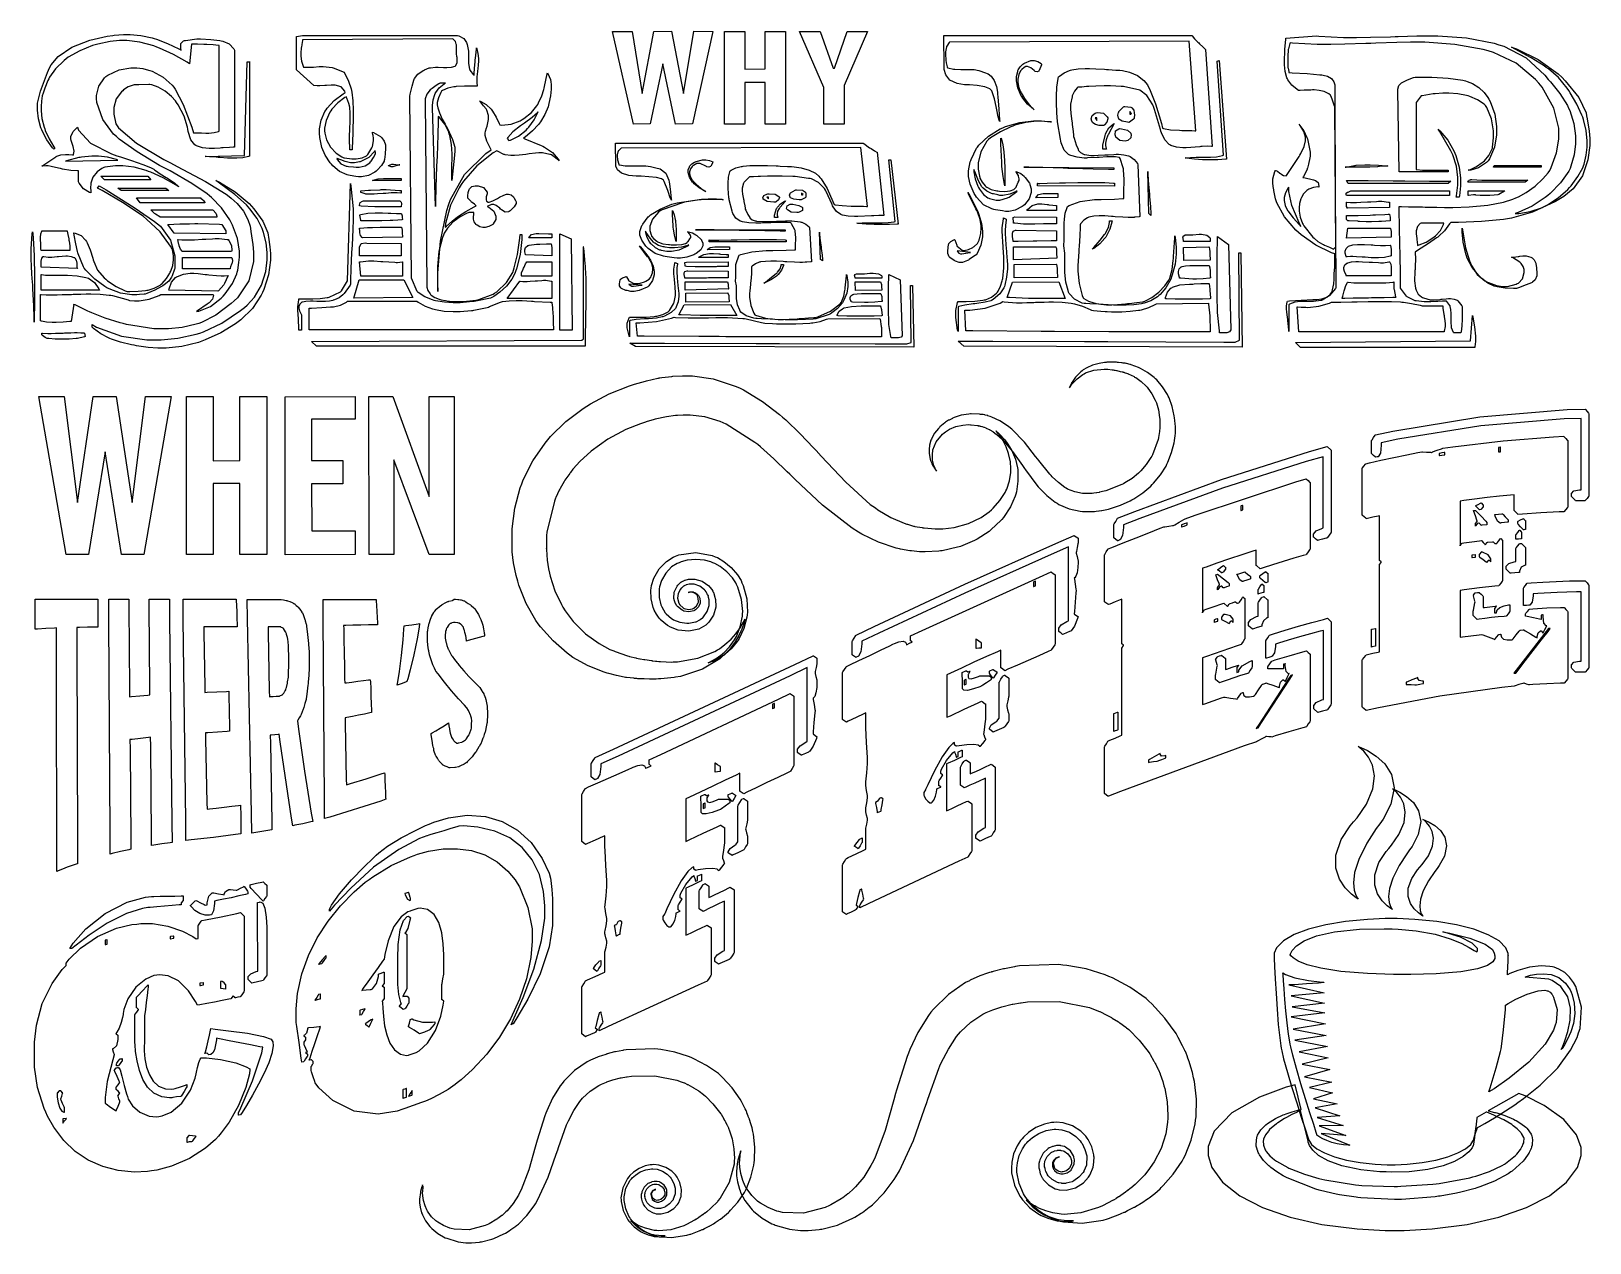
# Model space of a CAD drawing. Extents: x 50 to 306, y 80 to 279.
import ezdxf

# ---------------------------------------------------------------- set-up
doc = ezdxf.new("R2010")
doc.units = 0
doc.header["$MEASUREMENT"] = 0

msp = doc.modelspace()

# ---------------------------------------------------------------- linework, layer by layer
at = {"color": 32}
for points in [[(161.642, 279.153), (158.257, 263.948), (155.469, 263.914), (153.422, 273.826), (151.342, 263.948), (148.555, 263.914), (145.132, 279.153), (148.343, 279.153), (150.001, 268.957), (151.941, 279.153), (154.799, 279.188), (156.81, 268.957), (158.467, 279.188), (161.642, 279.153)], [(173.567, 279.153), (173.567, 263.914), (170.215, 263.914), (170.215, 270.757), (166.864, 270.757), (166.864, 263.914), (163.548, 263.914), (163.548, 279.153), (166.864, 279.153), (166.864, 272.944), (170.215, 272.98), (170.215, 279.153), (173.567, 279.153)], [(187.042, 279.153), (183.162, 270.264), (183.162, 263.914), (179.846, 263.914), (179.846, 269.945), (175.86, 279.153), (179.247, 279.153), (181.398, 273.086), (181.61, 273.086), (183.657, 279.153), (187.042, 279.153)], [(72.6362, 219.145), (68.1563, 193.216), (64.4521, 193.182), (61.7721, 210.079), (59.0543, 193.216), (55.3861, 193.182), (50.8702, 219.181), (55.0693, 219.181), (57.2562, 201.753), (59.8318, 219.145), (63.6062, 219.181), (66.252, 201.719), (68.4029, 219.181), (72.6362, 219.145)], [(88.3348, 219.181), (88.3348, 193.182), (83.9251, 193.182), (83.9251, 204.858), (79.5154, 204.858), (79.5154, 193.182), (75.1417, 193.182), (75.1417, 219.181), (79.5154, 219.181), (79.5154, 208.598), (83.9251, 208.632), (83.9251, 219.181), (88.3348, 219.181)], [(102.871, 215.407), (95.709, 215.407), (95.709, 208.632), (100.824, 208.632), (100.824, 204.823), (95.709, 204.823), (95.7432, 197.097), (102.871, 197.097), (102.835, 193.182), (91.3335, 193.146), (91.3335, 219.111), (102.835, 219.145), (102.871, 215.407)], [(119.098, 219.181), (119.133, 193.182), (115.042, 193.182), (109.221, 208.738), (109.221, 193.182), (105.164, 193.182), (105.128, 219.181), (109.044, 219.181), (115.006, 202.707), (115.006, 219.181), (119.098, 219.181)], [(57.114, 181.222), (57.1225, 177.986), (57.2463, 145.619), (57.2562, 142.382), (57.0286, 142.305), (56.3492, 142.07), (55.5625, 141.786), (54.7744, 141.485), (54.0935, 141.206), (53.8688, 141.111), (53.8593, 144.446), (53.7986, 171.949), (53.7986, 181.115), (53.4458, 181.099), (52.0527, 181.025), (50.6596, 180.932), (50.3068, 180.905), (50.3068, 181.297), (50.3068, 182.476), (50.3068, 183.705), (50.3068, 184.77), (50.3068, 185.576), (50.3068, 185.844), (52.8726, 185.844), (58.6465, 185.844), (60.5716, 185.844), (60.5716, 185.59), (60.5716, 184.825), (60.5716, 183.829), (60.5716, 182.693), (60.5716, 181.617), (60.5716, 181.258), (60.1458, 181.258), (58.8684, 181.24), (57.5525, 181.222), (57.114, 181.222)], [(72.3554, 185.844), (72.3635, 182.51), (72.7604, 149.208), (72.7784, 145.874), (72.4422, 145.83), (71.1027, 145.641), (69.7618, 145.434), (69.427, 145.38), (69.4171, 146.862), (69.2672, 161.678), (69.2506, 163.16), (68.9144, 163.125), (67.5693, 162.979), (66.2065, 162.815), (65.8633, 162.771), (65.8798, 161.272), (65.9956, 146.244), (66.0054, 144.745), (65.6689, 144.675), (64.3241, 144.384), (62.9613, 144.058), (62.6181, 143.969), (62.6085, 147.463), (62.3796, 182.352), (62.3715, 185.844), (62.7849, 185.844), (64.0292, 185.844), (65.272, 185.844), (65.6869, 185.844), (65.6953, 184.512), (65.7835, 171.159), (65.7931, 169.827), (66.1278, 169.854), (67.4688, 169.969), (68.8082, 170.083), (69.1444, 170.109), (69.1265, 171.424), (69.0122, 184.539), (69.004, 185.844), (69.4214, 185.844), (70.6783, 185.844), (71.9349, 185.844), (72.3554, 185.844)], [(83.4679, 181.328), (83.1, 181.328), (81.9976, 181.328), (80.7325, 181.324), (79.4688, 181.314), (78.3664, 181.299), (77.9999, 181.292), (78.0161, 180.394), (78.1583, 171.424), (78.1763, 170.532), (78.5731, 170.55), (80.1469, 170.622), (81.7026, 170.692), (82.091, 170.708), (82.0995, 170.057), (82.1475, 167.429), (82.2152, 164.801), (82.2332, 164.148), (81.8444, 164.122), (80.2693, 164.007), (78.6776, 163.893), (78.2807, 163.865), (78.2987, 162.825), (78.511, 152.383), (78.529, 151.342), (78.9051, 151.383), (80.0379, 151.511), (81.3195, 151.664), (82.5803, 151.824), (83.669, 151.965), (84.0313, 152.011), (84.037, 151.657), (84.0521, 150.589), (84.0659, 149.437), (84.0811, 148.391), (84.0948, 147.562), (84.1015, 147.285), (83.228, 147.162), (79.568, 146.699), (75.9079, 146.288), (75.0355, 146.19), (75.026, 149.498), (74.6206, 182.536), (74.6125, 185.844), (75.7012, 185.844), (78.9686, 185.862), (82.2357, 185.878), (83.3258, 185.878), (83.3367, 185.609), (83.3713, 184.801), (83.4087, 183.789), (83.4401, 182.685), (83.4609, 181.668), (83.4679, 181.328)], [(91.616, 185.631), (91.7208, 185.597), (92.1272, 185.452), (92.534, 185.288), (92.6401, 185.244), (92.6483, 185.236), (92.735, 185.148), (92.7446, 185.138), (92.7626, 185.13), (92.9033, 185.077), (92.921, 185.068), (92.9735, 185.015), (93.1855, 184.821), (93.3965, 184.627), (93.4501, 184.573), (93.5027, 184.512), (93.9257, 184), (93.9793, 183.938), (93.9973, 183.903), (94.1641, 183.621), (94.1917, 183.585), (94.2358, 183.471), (94.4203, 182.999), (94.6065, 182.51), (94.6506, 182.386), (94.6672, 182.316), (94.8351, 181.717), (94.8612, 181.645), (94.8902, 181.37), (94.9773, 180.542), (95.0736, 179.56), (95.1689, 178.545), (95.2556, 177.643), (95.286, 177.341), (95.286, 177.031), (95.2899, 176.098), (95.3107, 175.066), (95.3202, 174.801), (95.3022, 174.52), (95.232, 173.386), (95.1604, 172.236), (95.1438, 171.943), (95.1082, 171.706), (94.9717, 170.744), (94.8531, 169.784), (94.827, 169.546), (94.7829, 169.379), (94.5967, 168.716), (94.4122, 168.055), (94.3681, 167.886), (94.324, 167.782), (94.1557, 167.341), (93.9892, 166.9), (93.9451, 166.794), (93.8911, 166.705), (93.6625, 166.348), (93.4325, 165.974), (93.3799, 165.876), (93.5729, 164.492), (94.5307, 157.577), (95.6455, 150.698), (95.9196, 149.331), (95.5933, 149.253), (94.2799, 148.952), (92.9651, 148.688), (92.6401, 148.626), (92.4017, 149.87), (90.5482, 162.392), (90.3813, 163.653), (90.231, 163.637), (89.6401, 163.566), (89.0489, 163.495), (88.9, 163.477), (88.9261, 162.181), (89.1551, 149.251), (89.1826, 147.954), (88.8559, 147.902), (87.5372, 147.691), (86.2005, 147.479), (85.8654, 147.425), (85.8118, 150.628), (85.1778, 182.607), (85.1256, 185.808), (85.4922, 185.808), (86.5946, 185.808), (87.8597, 185.808), (89.1233, 185.808), (90.2257, 185.808), (90.5937, 185.808), (90.69, 185.8), (91.0911, 185.747), (91.5099, 185.659), (91.616, 185.631)], [(106.539, 181.645), (106.165, 181.639), (105.047, 181.62), (103.765, 181.592), (102.475, 181.566), (101.342, 181.545), (100.965, 181.54), (100.976, 180.956), (101.012, 179.2), (101.053, 177.05), (101.093, 174.783), (101.129, 172.761), (101.141, 172.085), (101.429, 172.121), (102.297, 172.227), (103.28, 172.35), (104.242, 172.472), (105.066, 172.579), (105.34, 172.615), (105.356, 172.253), (105.406, 171.166), (105.457, 169.916), (105.503, 168.666), (105.538, 167.579), (105.551, 167.217), (105.266, 167.157), (104.411, 166.98), (103.42, 166.776), (102.41, 166.572), (101.51, 166.394), (101.211, 166.335), (101.229, 165.418), (101.406, 156.281), (101.424, 155.363), (102.085, 155.557), (104.669, 156.338), (107.112, 157.136), (107.703, 157.339), (107.714, 157.027), (107.75, 156.09), (107.792, 155.047), (107.831, 154.056), (107.867, 153.238), (107.88, 152.965), (107.05, 152.666), (98.6716, 150.055), (97.8256, 149.824), (97.8158, 152.823), (97.5872, 182.775), (97.579, 185.773), (98.6677, 185.773), (101.935, 185.791), (105.202, 185.808), (106.292, 185.808), (106.31, 185.553), (106.365, 184.787), (106.429, 183.847), (106.485, 182.846), (106.527, 181.945), (106.539, 181.645)], [(119.203, 185.844), (119.362, 185.844), (119.718, 185.808), (119.838, 185.808), (119.873, 185.8), (120.155, 185.747), (120.191, 185.738), (120.252, 185.721), (120.729, 185.579), (120.79, 185.561), (120.817, 185.553), (121.011, 185.438), (121.039, 185.421), (121.117, 185.368), (121.448, 185.152), (121.797, 184.918), (121.885, 184.856), (121.937, 184.811), (122.36, 184.441), (122.414, 184.397), (122.493, 184.282), (122.801, 183.815), (123.11, 183.348), (123.19, 183.232), (123.25, 183.084), (123.489, 182.492), (123.727, 181.901), (123.789, 181.751), (123.815, 181.592), (123.93, 180.957), (124.044, 180.323), (124.072, 180.163), (124.08, 180.129), (124.132, 179.812), (124.142, 179.776), (123.842, 179.698), (122.642, 179.371), (121.442, 179.044), (121.143, 178.965), (121.134, 179.062), (121.019, 179.856), (121.003, 179.953), (120.975, 180.041), (120.883, 180.376), (120.808, 180.71), (120.79, 180.799), (120.781, 180.835), (120.667, 181.153), (120.65, 181.187), (120.632, 181.223), (120.456, 181.47), (120.438, 181.504), (120.412, 181.532), (120.217, 181.725), (120.191, 181.751), (120.164, 181.769), (119.935, 181.911), (119.908, 181.927), (119.864, 181.927), (119.75, 181.955), (119.732, 181.963), (119.678, 181.973), (119.283, 182.025), (119.239, 182.033), (119.185, 182.033), (119.065, 182.033), (119.027, 182.033), (118.991, 182.025), (118.736, 181.937), (118.71, 181.927), (118.692, 181.919), (118.586, 181.866), (118.569, 181.857), (118.551, 181.857), (118.51, 181.857), (118.497, 181.857), (118.488, 181.849), (118.401, 181.761), (118.393, 181.751), (118.383, 181.734), (118.267, 181.628), (118.251, 181.61), (118.241, 181.602), (118.153, 181.514), (118.145, 181.504), (118.127, 181.47), (117.96, 181.187), (117.934, 181.151), (117.916, 181.125), (117.8, 180.896), (117.792, 180.869), (117.782, 180.835), (117.695, 180.517), (117.687, 180.482), (117.677, 180.411), (117.651, 179.936), (117.651, 179.776), (117.651, 179.706), (117.651, 179.547), (117.651, 179.494), (117.66, 179.433), (117.748, 178.92), (117.758, 178.858), (117.792, 178.736), (117.937, 178.247), (118.1, 177.774), (118.145, 177.66), (118.197, 177.553), (118.413, 177.13), (118.648, 176.707), (118.71, 176.601), (118.806, 176.461), (119.203, 175.918), (119.6, 175.393), (119.698, 175.26), (119.943, 174.968), (120.691, 174.099), (121.536, 173.162), (122.362, 172.304), (123.06, 171.61), (123.296, 171.38), (123.34, 171.31), (123.507, 171.045), (123.675, 170.78), (123.719, 170.708), (123.745, 170.656), (123.974, 170.269), (124.001, 170.215), (124.027, 170.145), (124.256, 169.581), (124.284, 169.51), (124.31, 169.369), (124.424, 168.81), (124.539, 168.267), (124.567, 168.135), (124.567, 167.942), (124.583, 167.358), (124.601, 166.776), (124.601, 166.581), (124.591, 166.485), (124.565, 166.084), (124.539, 165.665), (124.531, 165.559), (124.503, 165.418), (124.389, 164.853), (124.274, 164.29), (124.248, 164.148), (124.212, 164.043), (124.072, 163.619), (123.93, 163.196), (123.895, 163.09), (123.851, 162.985), (123.665, 162.542), (123.48, 162.101), (123.436, 161.995), (123.419, 161.961), (123.278, 161.706), (123.26, 161.678), (123.198, 161.582), (122.96, 161.203), (122.721, 160.824), (122.66, 160.726), (122.589, 160.638), (122.312, 160.285), (122.052, 159.933), (121.991, 159.844), (121.919, 159.774), (121.638, 159.492), (121.356, 159.209), (121.285, 159.139), (121.267, 159.121), (121.126, 158.98), (121.109, 158.962), (121.091, 158.954), (120.949, 158.866), (120.933, 158.856), (120.915, 158.848), (120.746, 158.76), (120.72, 158.75), (120.632, 158.706), (120.283, 158.521), (119.953, 158.335), (119.874, 158.291), (119.812, 158.283), (119.362, 158.195), (119.309, 158.185), (119.221, 158.177), (118.481, 158.125), (118.393, 158.115), (118.305, 158.151), (117.956, 158.292), (117.624, 158.433), (117.545, 158.467), (117.51, 158.485), (117.227, 158.654), (117.192, 158.68), (117.13, 158.742), (116.892, 158.998), (116.654, 159.253), (116.593, 159.315), (116.549, 159.395), (116.359, 159.72), (116.152, 160.047), (116.1, 160.125), (116.072, 160.205), (115.843, 160.824), (115.817, 160.903), (115.807, 160.938), (115.781, 161.177), (115.781, 161.255), (115.772, 161.291), (115.684, 161.546), (115.675, 161.572), (115.639, 161.785), (115.499, 162.653), (115.357, 163.539), (115.322, 163.759), (115.522, 163.878), (116.122, 164.233), (116.796, 164.641), (117.456, 165.049), (118.026, 165.404), (118.217, 165.523), (118.217, 165.427), (118.241, 165.172), (118.251, 165.136), (118.267, 165.013), (118.343, 164.536), (118.436, 164.06), (118.463, 163.935), (118.489, 163.847), (118.586, 163.513), (118.682, 163.178), (118.71, 163.09), (118.726, 163.063), (118.894, 162.834), (118.922, 162.807), (118.938, 162.781), (119.08, 162.552), (119.098, 162.524), (119.107, 162.516), (119.193, 162.464), (119.203, 162.454), (119.211, 162.446), (119.3, 162.358), (119.309, 162.348), (119.326, 162.331), (119.503, 162.226), (119.521, 162.208), (119.592, 162.208), (119.75, 162.208), (119.804, 162.208), (119.856, 162.226), (120.314, 162.331), (120.367, 162.348), (120.384, 162.358), (120.5, 162.41), (120.51, 162.418), (120.518, 162.428), (120.604, 162.482), (120.614, 162.49), (120.622, 162.5), (120.696, 162.524), (120.72, 162.524), (120.729, 162.534), (120.817, 162.622), (120.826, 162.631), (120.843, 162.64), (120.957, 162.728), (120.967, 162.737), (120.975, 162.746), (121.063, 162.834), (121.073, 162.843), (121.09, 162.869), (121.231, 163.063), (121.249, 163.09), (121.284, 163.134), (121.532, 163.504), (121.568, 163.548), (121.576, 163.575), (121.663, 163.803), (121.672, 163.829), (121.69, 163.891), (121.867, 164.342), (121.885, 164.394), (121.893, 164.422), (121.945, 164.651), (121.955, 164.677), (121.955, 164.809), (121.991, 165.107), (121.991, 165.206), (121.991, 165.392), (122.016, 165.876), (122.025, 165.946), (122.016, 165.974), (121.991, 166.165), (121.991, 166.229), (121.981, 166.273), (121.867, 166.643), (121.849, 166.688), (121.813, 166.768), (121.531, 167.421), (121.496, 167.499), (121.46, 167.553), (121.178, 168.002), (121.143, 168.063), (120.817, 168.409), (119.849, 169.458), (118.704, 170.768), (117.527, 172.216), (116.477, 173.571), (116.134, 174.026), (116.08, 174.132), (115.874, 174.537), (115.685, 174.943), (115.641, 175.048), (115.579, 175.216), (115.345, 175.878), (115.128, 176.539), (115.076, 176.706), (115.066, 176.768), (114.952, 177.28), (114.935, 177.341), (114.908, 177.527), (114.815, 178.277), (114.74, 179.027), (114.723, 179.211), (114.723, 179.379), (114.741, 179.882), (114.759, 180.385), (114.759, 180.552), (114.776, 180.676), (114.864, 181.165), (114.952, 181.636), (114.97, 181.751), (114.996, 181.839), (115.225, 182.545), (115.252, 182.633), (115.269, 182.669), (115.411, 182.987), (115.429, 183.021), (115.473, 183.093), (115.639, 183.38), (115.807, 183.683), (115.852, 183.761), (115.886, 183.805), (116.204, 184.204), (116.24, 184.256), (116.328, 184.336), (116.699, 184.641), (117.07, 184.926), (117.158, 184.996), (117.263, 185.05), (117.669, 185.258), (118.074, 185.447), (118.181, 185.491), (118.251, 185.509), (118.842, 185.651), (118.922, 185.667), (118.93, 185.703), (119.134, 185.844), (119.203, 185.844)], [(113.454, 181.857), (113.36, 181.231), (113.028, 179.357), (112.492, 176.693), (111.915, 174.222), (111.528, 172.772), (111.372, 172.296), (111.212, 172.244), (110.578, 172.015), (109.942, 171.786), (109.784, 171.733), (109.889, 172.293), (110.144, 173.988), (110.468, 176.575), (110.731, 179.174), (110.876, 180.895), (110.913, 181.468), (111.168, 181.504), (112.183, 181.65), (113.198, 181.813), (113.454, 181.857)], [(90.2409, 181.328), (90.0285, 181.328), (89.3932, 181.328), (88.7582, 181.328), (88.5472, 181.328), (88.5638, 180.367), (88.7416, 170.78), (88.7596, 169.827), (88.882, 169.836), (89.3755, 169.863), (89.8701, 169.89), (89.9943, 169.898), (90.0546, 169.898), (90.2134, 169.925), (90.2409, 169.933), (90.2931, 169.933), (90.4117, 169.933), (90.4515, 169.933), (90.4956, 169.951), (90.8664, 170.119), (90.9105, 170.145), (90.9271, 170.173), (91.1049, 170.366), (91.1229, 170.392), (91.1394, 170.428), (91.3158, 170.746), (91.3335, 170.78), (91.3515, 170.798), (91.4576, 170.939), (91.4756, 170.957), (91.4837, 170.983), (91.5363, 171.212), (91.5458, 171.238), (91.5624, 171.326), (91.7402, 172.067), (91.7582, 172.156), (91.7663, 172.253), (91.8806, 173.047), (91.8986, 173.144), (91.9067, 173.32), (91.9332, 174.026), (91.9593, 174.731), (91.9688, 174.908), (91.9593, 175.234), (91.9385, 176.523), (91.9346, 177.692), (91.9346, 178.083), (91.9166, 178.224), (91.845, 178.77), (91.7744, 179.317), (91.7582, 179.458), (91.7402, 179.529), (91.598, 180.067), (91.5818, 180.129), (91.5719, 180.155), (91.4837, 180.384), (91.4756, 180.41), (91.4315, 180.482), (91.2633, 180.746), (91.0967, 181.011), (91.0526, 181.081), (91.0085, 181.099), (90.672, 181.276), (90.6279, 181.292), (90.5923, 181.284), (90.285, 181.32), (90.2409, 181.328)]]:
    msp.add_lwpolyline(points, close=True, dxfattribs=at)
at = {"color": 7}
for points in [[(63.077, 278.482), (63.2795, 278.51), (64.8201, 278.658), (65.3341, 278.658), (65.9144, 278.658), (67.6575, 278.496), (69.4972, 278.105), (69.85, 277.989), (70.2028, 277.875), (72.0189, 277.169), (73.9069, 276.287), (74.2957, 276.085), (74.2336, 276.315), (74.2417, 277.152), (74.6746, 277.602), (74.8249, 277.636), (74.9734, 277.664), (76.8255, 277.927), (77.046, 277.953), (77.4252, 277.937), (79.1365, 277.804), (80.6002, 277.636), (80.8563, 277.6), (81.1114, 277.566), (82.1754, 277.121), (82.9374, 276.305), (83.0432, 276.085), (83.0432, 260.103), (82.8379, 260.103), (82.2233, 260.077), (81.1816, 260.015), (80.9265, 259.997), (80.6704, 259.981), (79.7359, 259.919), (79.3598, 259.891), (79.2346, 259.891), (78.8691, 259.891), (77.7737, 260.023), (76.8174, 260.332), (76.659, 260.42), (76.4992, 260.508), (75.8638, 261.346), (75.4408, 262.713), (75.3883, 263.066), (75.3346, 263.419), (74.7571, 265.214), (73.7732, 267.062), (73.5182, 267.442), (73.3294, 267.716), (72.6652, 268.467), (71.6485, 269.311), (70.473, 269.971), (69.4835, 270.351), (69.1444, 270.44), (68.9405, 270.432), (67.346, 270.368), (66.8154, 270.368), (66.5773, 270.352), (65.5712, 270.061), (64.8134, 269.524), (64.6987, 269.382), (64.4521, 269.205), (63.5882, 268.055), (63.2174, 266.642), (63.2174, 266.171), (63.2174, 265.571), (63.5702, 263.975), (63.6404, 263.772), (64.0016, 263.287), (66.9477, 260.756), (71.4114, 258.084), (72.5318, 257.528), (73.6424, 256.973), (78.2849, 254.485), (81.6762, 252.386), (82.1612, 252.024), (82.513, 251.768), (83.4912, 250.886), (84.5164, 249.634), (85.2371, 248.265), (85.5899, 247.15), (85.6548, 246.768), (85.743, 246.248), (86.0517, 244.124), (86.184, 242.853), (86.184, 242.429), (86.184, 241.363), (85.3902, 238.165), (83.5381, 235.348), (83.009, 234.88), (82.4798, 234.413), (79.9663, 232.538), (77.6291, 231.317), (77.1881, 231.176), (76.7472, 231.027), (74.4305, 230.51), (72.1857, 230.294), (71.4375, 230.294), (69.7699, 230.294), (65.308, 230.999), (64.7707, 231.14), (64.2317, 231.282), (61.7746, 232.045), (59.618, 232.895), (59.2307, 233.08), (58.9703, 233.204), (58.1932, 233.576), (57.4089, 233.95), (56.884, 234.198), (56.6649, 234.298), (56.6208, 234.315), (56.1979, 231.492), (55.9939, 231.466), (54.8915, 231.366), (53.7545, 231.316), (53.3756, 231.316), (53.0712, 231.316), (52.1614, 231.374), (51.3292, 231.519), (51.1888, 231.563), (51.1888, 235.938), (51.2851, 235.93), (52.112, 235.868), (52.3875, 235.868), (52.7043, 235.868), (53.4197, 235.868), (53.6582, 235.868), (53.9267, 235.868), (54.737, 235.89), (55.976, 235.93), (56.2681, 235.938), (56.5587, 235.948), (57.8196, 235.986), (58.6673, 236.008), (58.9499, 236.008), (59.4568, 236.008), (60.9808, 235.956), (62.4597, 235.832), (62.7242, 235.796), (62.9888, 235.762), (65.5451, 235.056), (65.7931, 234.95), (65.8537, 234.942), (66.602, 234.88), (66.8514, 234.88), (67.3985, 234.88), (69.0425, 235.144), (70.6519, 235.762), (70.9443, 235.938), (79.5514, 235.938), (79.5775, 235.806), (79.4191, 235.166), (78.8719, 234.545), (78.7054, 234.421), (78.5372, 234.307), (76.9482, 233.214), (76.7994, 233.116), (77.1962, 233.178), (79.0787, 233.936), (80.8383, 235.295), (81.1749, 235.656), (81.4998, 236.018), (82.7345, 237.724), (83.4401, 239.308), (83.5021, 239.606), (83.5628, 239.898), (83.771, 241.169), (83.8549, 242.062), (83.8549, 242.358), (83.8549, 243.05), (83.5106, 245.124), (82.7084, 247.333), (82.4798, 247.756), (82.2494, 248.189), (80.8965, 250.142), (79.2773, 251.831), (78.916, 252.13), (78.5537, 252.431), (76.0017, 254.168), (72.4422, 256.223), (71.5779, 256.682), (70.7224, 257.14), (67.0264, 259.354), (64.1078, 261.462), (63.6404, 261.867), (63.1733, 262.274), (61.4179, 264.645), (60.4393, 267.477), (60.361, 268.111), (60.361, 268.622), (60.7522, 270.153), (61.656, 271.516), (61.9125, 271.745), (62.2378, 271.984), (64.0775, 272.809), (65.9984, 273.156), (66.639, 273.156), (66.9699, 273.156), (67.9662, 273.05), (68.9321, 272.803), (69.1085, 272.733), (69.5233, 272.601), (71.3355, 271.648), (72.8126, 270.308), (73.061, 269.981), (73.3076, 269.656), (74.6167, 267.142), (76.0141, 263.429), (76.3062, 262.503), (76.605, 262.503), (77.4072, 262.476), (77.5049, 262.467), (77.6016, 262.459), (78.3223, 262.431), (78.5633, 262.431), (78.8458, 262.431), (79.696, 262.511), (80.4238, 262.697), (80.5395, 262.749), (80.5395, 276.824), (80.3973, 276.842), (79.5376, 276.926), (78.4835, 276.993), (78.2465, 277.001), (78.008, 277.011), (76.9539, 277.051), (76.2028, 277.071), (75.9534, 277.071), (75.6708, 273.826), (75.238, 274.1), (73.025, 275.335), (70.7401, 276.393), (70.273, 276.578), (69.8045, 276.754), (67.4811, 277.39), (65.3687, 277.672), (64.6645, 277.672), (64.1519, 277.672), (62.6181, 277.487), (60.5977, 277.055), (60.1486, 276.931), (59.6981, 276.808), (57.6076, 275.983), (55.7294, 274.894), (55.3861, 274.638), (55.0414, 274.373), (53.6388, 273.024), (52.6602, 271.639), (52.5279, 271.356), (52.3956, 271.066), (51.8844, 269.823), (51.5497, 268.861), (51.5056, 268.71), (51.4615, 268.562), (51.3154, 267.706), (51.259, 266.792), (51.259, 266.488), (51.259, 266.073), (51.4117, 264.827), (51.7606, 263.419), (51.8583, 263.136), (51.9546, 262.855), (52.5681, 261.488), (53.3396, 260.156), (53.516, 259.891), (53.3756, 259.785), (53.1551, 260.033), (52.2111, 261.324), (51.4794, 262.705), (51.3652, 262.996), (51.2491, 263.288), (50.8564, 264.782), (50.6938, 266.221), (50.6938, 266.7), (50.6938, 267.356), (51.1912, 269.32), (52.3434, 272.416), (52.6701, 273.156), (52.929, 273.677), (54.0921, 275.045), (56.2984, 276.574), (59.2914, 277.726), (62.122, 278.357), (63.077, 278.482)], [(94.2276, 278.482), (119.662, 278.482), (119.873, 278.422), (120.69, 277.977), (121.171, 277.337), (121.215, 277.177), (121.259, 277.019), (121.496, 275.922), (121.496, 275.555), (121.496, 274.215), (121.496, 273.88), (121.646, 272.962), (121.672, 272.874), (121.699, 272.785), (122.316, 272.018), (122.414, 271.956), (122.414, 272.227), (122.462, 273.038), (122.563, 274.197), (122.59, 274.461), (122.616, 274.726), (122.717, 275.754), (122.767, 276.266), (122.767, 276.437), (122.827, 276.297), (123.035, 275.507), (123.119, 274.671), (123.119, 274.391), (123.119, 274.227), (123.088, 273.734), (123.005, 272.927), (122.979, 272.733), (122.951, 272.539), (122.867, 271.683), (122.837, 271.095), (122.837, 270.897), (122.837, 270.713), (122.898, 270.202), (122.907, 270.158), (122.379, 270.158), (120.799, 270.131), (119.477, 270.069), (119.275, 270.051), (119.071, 270.035), (118.109, 269.814), (117.219, 269.416), (117.052, 269.31), (116.936, 269.133), (116.527, 268.257), (116.346, 267.487), (116.346, 267.229), (116.346, 267.064), (116.437, 266.568), (116.712, 265.744), (117.163, 264.754), (117.628, 263.882), (117.792, 263.595), (118.03, 263.182), (118.872, 261.39), (119.239, 260.134), (119.239, 259.715), (119.239, 259.486), (119.177, 258.852), (119.169, 258.798), (118.746, 254.67), (118.746, 255.138), (118.746, 256.19), (118.746, 256.54), (118.746, 257.043), (118.806, 258.374), (118.816, 258.55), (118.816, 259.049), (118.688, 260.544), (118.4, 262.044), (118.321, 262.326), (118.241, 262.608), (117.615, 263.887), (116.707, 264.99), (116.487, 265.183), (116.487, 264.424), (116.433, 262.146), (116.31, 258.64), (116.276, 257.81), (116.24, 256.982), (116.116, 253.467), (116.064, 251.142), (116.064, 250.366), (115.571, 266.664), (115.571, 266.969), (115.679, 267.878), (115.948, 268.791), (116.028, 268.957), (116.107, 269.125), (116.672, 269.885), (117.483, 270.536), (117.687, 270.651), (117.589, 270.669), (116.769, 270.617), (116.699, 270.581), (116.628, 270.554), (116.143, 270.268), (115.481, 269.787), (115.322, 269.663), (115.164, 269.54), (114.609, 268.839), (114.37, 268.082), (114.37, 267.829), (114.653, 237.313), (114.653, 237.135), (114.807, 236.6), (115.154, 236.044), (115.252, 235.938), (115.349, 235.833), (115.94, 235.409), (116.672, 235.126), (116.84, 235.09), (117.007, 235.056), (117.695, 234.912), (118.207, 234.819), (118.287, 234.81), (118.365, 234.801), (118.921, 234.761), (119.636, 234.738), (119.874, 234.738), (120.64, 234.738), (122.705, 235.004), (122.943, 235.056), (123.18, 235.11), (125.509, 235.992), (125.729, 236.115), (126.126, 236.379), (127.708, 237.86), (128.746, 239.554), (128.87, 239.925), (128.992, 240.295), (129.508, 242.496), (129.901, 245.172), (129.963, 245.78), (130.245, 245.78), (130.245, 244.961), (129.985, 242.504), (129.389, 240.109), (129.223, 239.677), (129.097, 239.355), (128.6, 238.435), (127.74, 237.305), (126.642, 236.295), (125.654, 235.606), (125.306, 235.409), (125.068, 235.339), (122.66, 234.81), (122.414, 234.774), (122.166, 234.739), (120.129, 234.561), (119.451, 234.561), (118.966, 234.561), (117.513, 234.664), (116.082, 234.889), (115.817, 234.95), (115.553, 235.022), (114.33, 235.515), (113.232, 236.221), (113.029, 236.397), (112.113, 238.618), (111.831, 268.5), (111.891, 268.818), (112.2, 270.145), (112.51, 271.137), (112.572, 271.286), (112.632, 271.436), (113.176, 272.112), (114.017, 272.699), (114.23, 272.803), (114.274, 272.848), (115.04, 273.14), (115.146, 273.156), (115.252, 273.174), (116.072, 273.262), (116.346, 273.262), (116.495, 273.254), (117.388, 273.19), (117.687, 273.19), (117.939, 273.19), (118.7, 273.27), (119.265, 273.456), (119.345, 273.509), (119.423, 273.563), (119.64, 274.016), (119.626, 274.735), (119.592, 274.92), (119.582, 274.964), (119.521, 275.54), (119.521, 275.732), (119.521, 276.032), (119.494, 276.826), (119.485, 276.931), (119.476, 277.037), (119.318, 277.508), (118.982, 277.893), (118.886, 277.953), (94.2276, 277.777), (94.1998, 277.628), (94.0939, 276.993), (94.0234, 276.534), (94.0153, 276.472), (94.0058, 276.411), (93.9451, 275.638), (93.9451, 275.379), (93.9451, 275.103), (94.0498, 274.272), (94.2964, 273.447), (94.3681, 273.297), (94.6933, 273.297), (95.4278, 273.297), (95.673, 273.297), (96.0162, 273.297), (96.9338, 273.359), (97.0499, 273.367), (97.5953, 273.367), (99.0685, 273.192), (99.2367, 273.156), (99.4033, 273.122), (100.868, 272.53), (101.001, 272.451), (101.15, 272.214), (101.763, 270.991), (102.181, 269.717), (102.235, 269.452), (102.288, 269.187), (102.472, 267.724), (102.552, 266.19), (102.552, 265.678), (102.552, 264.928), (102.49, 262.935), (102.482, 262.679), (102.472, 262.424), (102.35, 259.919), (102.342, 259.68), (101.989, 259.68), (101.989, 259.919), (101.961, 260.544), (101.953, 260.633), (101.943, 260.721), (101.917, 261.184), (101.917, 261.338), (101.917, 261.527), (101.939, 262.093), (101.979, 262.934), (101.989, 263.136), (101.997, 263.331), (102.035, 264.138), (102.059, 264.632), (102.059, 264.796), (102.059, 265.071), (102.035, 265.894), (101.997, 266.515), (101.989, 266.594), (101.979, 266.682), (101.811, 267.309), (101.502, 268.183), (101.424, 268.394), (101.167, 268.261), (100.003, 267.419), (99.0148, 266.349), (98.848, 266.101), (98.6801, 265.854), (98.0846, 264.527), (97.8256, 263.247), (97.8256, 262.819), (97.8683, 262.449), (98.1618, 261.352), (98.8039, 260.121), (99.7493, 259.129), (100.67, 258.524), (101.001, 258.374), (101.133, 258.348), (102.303, 258.197), (102.694, 258.197), (103.022, 258.197), (104.007, 258.358), (104.747, 258.728), (104.845, 258.833), (104.942, 258.939), (105.621, 260.033), (105.657, 260.138), (105.692, 260.254), (105.869, 261.147), (105.869, 261.444), (105.869, 261.612), (105.806, 262.053), (105.797, 262.114), (105.788, 262.176), (105.727, 262.5), (105.727, 262.607), (105.868, 262.563), (107.041, 261.859), (107.138, 261.761), (107.235, 261.656), (107.596, 261.095), (107.816, 260.482), (107.844, 260.35), (107.844, 260.001), (107.79, 258.953), (107.667, 258.083), (107.633, 257.951), (107.597, 257.818), (107.187, 257.109), (106.477, 256.347), (106.292, 256.187), (106.106, 256.028), (105.048, 255.473), (103.916, 255.235), (103.54, 255.235), (103.402, 255.235), (102.989, 255.311), (102.031, 255.473), (101.776, 255.517), (101.52, 255.561), (100.299, 256.1), (99.1651, 257.061), (98.9542, 257.315), (98.7418, 257.564), (97.9181, 258.82), (97.3928, 260.095), (97.3307, 260.35), (97.2689, 260.606), (97.0608, 261.695), (96.9779, 262.406), (96.9779, 262.643), (96.9779, 263.124), (97.2467, 264.567), (97.8863, 266.012), (98.0722, 266.277), (98.2567, 266.542), (99.4033, 267.782), (100.867, 268.897), (101.211, 269.099), (101.167, 269.303), (100.58, 270.021), (99.5715, 270.334), (99.2367, 270.334), (98.9362, 270.334), (98.177, 270.273), (98.0362, 270.264), (97.8944, 270.255), (97.0485, 270.192), (96.7673, 270.192), (96.5909, 270.192), (96.096, 270.255), (96.0617, 270.264), (93.2395, 272.838), (93.2395, 278.306), (94.2276, 278.482)], [(199.566, 278.482), (240.278, 278.482), (240.338, 278.404), (240.753, 277.932), (241.308, 277.372), (241.44, 277.247), (241.573, 277.125), (242.12, 276.614), (242.491, 276.243), (242.535, 276.189), (243.663, 260.244), (243.548, 260.254), (242.848, 260.267), (241.988, 260.227), (241.793, 260.21), (241.599, 260.192), (239.394, 260.015), (239.147, 259.997), (238.81, 259.997), (237.798, 260.125), (236.872, 260.412), (236.714, 260.49), (236.554, 260.57), (235.867, 261.304), (235.321, 262.459), (235.233, 262.749), (235.144, 263.041), (234.173, 266.303), (234.068, 266.664), (233.892, 267.071), (232.904, 268.614), (231.775, 269.488), (231.528, 269.558), (231.28, 269.628), (229.076, 270.069), (228.883, 270.087), (228.688, 270.105), (226.955, 270.192), (226.377, 270.192), (225.92, 270.192), (224.551, 270.167), (223.387, 270.105), (223.202, 270.087), (223.016, 270.069), (222.232, 270.007), (221.743, 269.981), (221.58, 269.981), (221.474, 269.876), (221.028, 269.311), (220.707, 268.676), (220.663, 268.534), (220.618, 268.394), (220.38, 267.177), (220.38, 266.77), (220.38, 266.493), (220.436, 265.66), (220.582, 264.416), (220.627, 264.124), (220.671, 263.834), (220.817, 262.709), (220.875, 262.104), (220.875, 261.902), (220.953, 261.629), (221.314, 260.526), (221.607, 259.778), (221.651, 259.68), (221.695, 259.592), (222.02, 259.231), (222.487, 258.975), (222.603, 258.939), (222.717, 258.913), (223.716, 258.763), (224.05, 258.763), (224.268, 258.763), (224.922, 258.79), (226.006, 258.852), (226.271, 258.869), (226.536, 258.887), (227.492, 258.948), (227.873, 258.975), (228.001, 258.975), (228.279, 258.975), (229.115, 258.892), (229.905, 258.684), (230.047, 258.622), (230.188, 258.57), (230.817, 258.119), (231.36, 257.422), (231.458, 257.245), (231.739, 248.708), (231.677, 248.7), (230.972, 248.612), (230.893, 248.602), (230.813, 248.594), (230.291, 248.568), (230.117, 248.568), (229.824, 248.568), (228.943, 248.599), (227.692, 248.682), (227.401, 248.708), (227.109, 248.736), (226.024, 248.819), (225.548, 248.849), (225.389, 248.849), (225.092, 248.849), (224.198, 248.775), (223.405, 248.612), (223.272, 248.568), (223.14, 248.524), (222.549, 248.127), (222.03, 247.518), (221.933, 247.367), (221.933, 246.934), (221.883, 245.627), (221.783, 243.796), (221.757, 243.381), (221.729, 242.958), (221.628, 241.372), (221.58, 240.657), (221.58, 240.418), (221.58, 239.741), (221.791, 237.712), (222.285, 235.736), (222.426, 235.373), (222.567, 235.268), (223.348, 234.84), (224.216, 234.535), (224.403, 234.491), (224.587, 234.447), (226.3, 234.208), (226.872, 234.208), (227.182, 234.208), (228.115, 234.262), (229.428, 234.386), (229.729, 234.421), (230.028, 234.457), (231.268, 234.601), (232.172, 234.695), (232.304, 234.703), (232.665, 234.849), (233.706, 235.405), (234.9, 236.287), (235.89, 237.348), (236.51, 238.26), (236.678, 238.584), (236.757, 238.796), (237.071, 240.035), (237.261, 241.504), (237.279, 241.829), (237.295, 242.156), (237.498, 245.243), (237.526, 245.533), (237.56, 245.349), (237.736, 243.636), (237.736, 243.064), (237.736, 242.521), (237.546, 240.891), (237.093, 239.139), (236.96, 238.795), (236.828, 238.452), (236.052, 236.996), (235.1, 235.894), (234.88, 235.726), (234.659, 235.559), (233.557, 234.902), (232.454, 234.474), (232.234, 234.421), (232.013, 234.377), (230.779, 234.214), (229.489, 234.138), (229.059, 234.138), (228.648, 234.138), (227.417, 234.17), (225.734, 234.254), (225.355, 234.28), (224.975, 234.307), (223.533, 234.39), (222.862, 234.421), (222.639, 234.421), (222.312, 234.501), (221.006, 235.136), (220.159, 236.088), (220.063, 236.325), (219.965, 236.564), (219.617, 237.967), (219.464, 239.514), (219.464, 240.029), (219.464, 242.252), (219.464, 242.703), (219.286, 243.929), (219.251, 244.052), (219.26, 244.114), (219.322, 244.703), (219.322, 244.898), (219.322, 245.084), (219.322, 245.502), (219.322, 245.64), (219.322, 246.248), (219.348, 247.862), (219.358, 248.073), (219.366, 248.285), (219.515, 249.287), (219.807, 250.2), (219.887, 250.366), (220.159, 250.552), (221.949, 251.214), (224.305, 251.522), (224.86, 251.531), (225.415, 251.54), (227.59, 251.606), (228.969, 251.69), (229.129, 251.707), (229.129, 252.025), (229.129, 252.741), (229.129, 252.978), (229.129, 253.304), (229.19, 254.178), (229.199, 254.283), (229.199, 254.847), (229.085, 256.363), (229.059, 256.54), (229.031, 256.708), (228.502, 258.269), (228.424, 258.41), (228.362, 258.428), (227.773, 258.516), (227.578, 258.516), (227.383, 258.516), (226.945, 258.516), (226.8, 258.516), (226.324, 258.516), (225.063, 258.455), (224.896, 258.446), (224.728, 258.437), (223.14, 258.349), (222.992, 258.34), (222.607, 258.34), (221.456, 258.468), (220.416, 258.754), (220.24, 258.833), (220.063, 258.913), (219.344, 259.65), (218.853, 260.827), (218.792, 261.126), (218.73, 261.426), (218.255, 264.275), (218.229, 264.547), (218.201, 264.822), (218.053, 267.184), (218.053, 267.971), (218.053, 268.48), (218.135, 270.009), (218.343, 271.428), (218.405, 271.675), (218.546, 271.807), (219.326, 272.342), (220.194, 272.715), (220.38, 272.767), (220.565, 272.812), (221.623, 272.976), (222.754, 273.05), (223.132, 273.05), (223.478, 273.05), (224.516, 273.02), (225.945, 272.936), (226.271, 272.91), (226.598, 272.883), (227.806, 272.799), (228.322, 272.767), (228.494, 272.767), (228.892, 272.719), (230.075, 272.444), (231.378, 271.891), (232.402, 271.107), (233.003, 270.364), (233.15, 270.087), (233.353, 269.717), (234.341, 267.261), (235.293, 264.01), (235.479, 263.242), (235.656, 263.19), (236.802, 263.001), (238.301, 262.9), (238.654, 262.89), (239.007, 262.882), (240.294, 262.843), (240.811, 262.819), (240.983, 262.819), (239.853, 277.566), (200.484, 277.39), (200.44, 277.337), (200.051, 276.746), (200.025, 276.684), (199.997, 276.614), (199.849, 275.766), (199.849, 275.483), (199.849, 275.237), (199.875, 274.567), (199.885, 274.497), (199.893, 274.427), (199.967, 273.964), (200.095, 273.341), (200.131, 273.19), (200.201, 273.164), (201.144, 272.954), (201.26, 272.944), (201.374, 272.936), (202.346, 272.874), (202.671, 272.874), (203.076, 272.874), (203.99, 272.874), (204.294, 272.874), (204.546, 272.874), (205.303, 272.715), (206.401, 272.344), (206.658, 272.238), (206.842, 272.162), (207.338, 271.789), (207.852, 271.075), (208.2, 270.097), (208.361, 269.165), (208.385, 268.853), (208.42, 268.394), (208.574, 266.357), (208.711, 264.637), (208.738, 264.337), (208.703, 264.416), (208.5, 265.126), (208.262, 266.242), (208.209, 266.524), (208.155, 266.806), (207.869, 268.055), (207.564, 269.073), (207.504, 269.24), (207.456, 269.372), (207.107, 269.69), (206.287, 270.03), (205.043, 270.257), (203.793, 270.357), (203.376, 270.368), (202.964, 270.381), (201.734, 270.588), (200.567, 271.133), (199.868, 272.001), (199.636, 272.894), (199.636, 273.19), (199.566, 278.482)], [(260.773, 278.412), (261.186, 278.368), (265.216, 278.165), (266.56, 278.165), (267.327, 278.165), (269.633, 278.197), (272.926, 278.28), (273.685, 278.306), (274.191, 278.324), (275.71, 278.373), (277.288, 278.418), (278.422, 278.441), (278.942, 278.448), (279.117, 278.448), (280.691, 278.448), (285.414, 278.077), (289.947, 277.213), (290.759, 276.967), (291.569, 276.72), (295.221, 274.797), (298.31, 271.956), (298.839, 271.25), (299.2, 270.881), (300.764, 268.971), (301.996, 266.974), (302.19, 266.56), (302.383, 266.145), (303.062, 263.998), (303.353, 261.976), (303.353, 261.302), (303.353, 260.7), (303.119, 258.891), (302.586, 256.981), (302.437, 256.61), (302.224, 256.197), (300.878, 254.256), (299.164, 252.493), (298.767, 252.166), (298.37, 251.831), (296.231, 250.438), (293.898, 249.397), (293.405, 249.238), (294.028, 249.238), (295.897, 249.534), (297.913, 250.234), (298.31, 250.436), (298.706, 250.64), (300.505, 251.795), (302.056, 253.162), (302.331, 253.471), (302.603, 253.78), (303.728, 255.293), (304.517, 256.752), (304.624, 257.035), (304.728, 257.325), (305.099, 258.789), (305.259, 260.145), (305.259, 260.597), (305.259, 261.166), (305.073, 262.873), (304.64, 264.69), (304.517, 265.042), (304.394, 265.395), (303.57, 267.195), (302.479, 269.065), (302.224, 269.452), (301.968, 269.84), (300.531, 271.551), (298.881, 272.98), (298.52, 273.226), (298.158, 273.474), (296.025, 274.792), (293.431, 276.233), (292.842, 276.542), (293.617, 276.287), (297.215, 274.537), (300.46, 272.168), (301.06, 271.603), (301.651, 271.03), (303.86, 268.31), (305.065, 265.748), (305.153, 265.253), (305.241, 264.768), (305.55, 262.771), (305.682, 261.564), (305.682, 261.162), (305.682, 260.379), (305.378, 258.028), (304.468, 255.399), (302.957, 253.279), (301.421, 251.992), (300.849, 251.671), (300.046, 251.214), (296.271, 249.472), (292.814, 248.453), (292.17, 248.356), (291.525, 248.259), (287.905, 247.91), (284.092, 247.756), (282.822, 247.756), (282.654, 247.501), (281.789, 246.385), (280.89, 245.499), (280.705, 245.357), (280.519, 245.217), (279.206, 244.303), (277.398, 243.126), (276.967, 242.852), (276.975, 242.781), (277.037, 241.855), (277.037, 241.547), (277.037, 241.391), (277.013, 240.921), (276.975, 240.198), (276.967, 240.029), (276.957, 239.863), (276.917, 239.163), (276.895, 238.729), (276.895, 238.584), (276.895, 238.135), (277.071, 236.944), (277.107, 236.784), (277.142, 236.635), (277.481, 235.996), (278.051, 235.515), (278.201, 235.443), (278.35, 235.373), (279.429, 235.02), (279.789, 235.02), (280.158, 235.02), (281.102, 235.11), (281.27, 235.126), (281.437, 235.144), (282.098, 235.206), (282.483, 235.233), (282.611, 235.233), (282.808, 235.233), (283.399, 235.154), (283.88, 234.968), (283.95, 234.914), (284.021, 234.862), (284.666, 234.042), (284.728, 233.928), (284.728, 232.198), (284.728, 231.847), (284.674, 230.793), (284.55, 229.799), (284.515, 229.622), (283.317, 229.622), (283.272, 229.694), (282.972, 230.434), (282.964, 230.504), (282.954, 230.584), (282.892, 231.372), (282.892, 231.635), (282.892, 232.551), (282.892, 232.77), (282.842, 233.425), (282.742, 233.954), (282.715, 234.032), (282.689, 234.112), (282.186, 234.792), (282.116, 234.844), (281.956, 234.844), (281.481, 234.823), (280.713, 234.783), (280.529, 234.774), (280.343, 234.765), (279.576, 234.725), (279.099, 234.703), (278.941, 234.703), (278.456, 234.703), (277.133, 234.854), (277.001, 234.88), (276.868, 234.907), (275.66, 235.523), (275.555, 235.62), (274.567, 236.96), (274.567, 238.62), (274.505, 243.029), (274.497, 243.593), (274.487, 244.158), (274.363, 249.803), (274.355, 250.366), (274.747, 250.366), (275.921, 250.346), (277.76, 250.305), (278.201, 250.296), (278.642, 250.288), (280.533, 250.247), (281.827, 250.226), (282.258, 250.226), (283.158, 250.226), (285.861, 250.325), (288.946, 250.618), (291.509, 251.105), (293.056, 251.567), (293.547, 251.777), (293.977, 251.97), (295.22, 252.652), (296.698, 253.691), (297.986, 254.903), (298.837, 255.928), (299.085, 256.293), (299.332, 256.778), (300.196, 259.209), (300.567, 261.415), (300.567, 262.15), (300.567, 263.248), (299.745, 266.542), (297.831, 269.965), (297.285, 270.617), (296.738, 271.27), (293.576, 273.902), (289.833, 275.705), (288.995, 275.942), (288.157, 276.181), (283.483, 277.006), (278.595, 277.354), (276.967, 277.354), (276.213, 277.354), (273.954, 277.306), (270.509, 277.205), (269.699, 277.177), (268.887, 277.151), (265.434, 277.051), (263.128, 277.001), (262.36, 277.001), (260.878, 277.001), (256.857, 277.203), (256.433, 277.247), (256.398, 277.177), (256.161, 276.261), (256.153, 276.155), (256.143, 276.04), (256.081, 275.121), (256.081, 274.814), (256.081, 274.417), (256.081, 273.524), (256.081, 273.226), (256.107, 273.122), (256.223, 272.566), (256.223, 272.38), (256.778, 272.362), (259.242, 272.226), (261.302, 272.036), (261.655, 271.992), (261.889, 271.963), (262.581, 271.781), (263.242, 271.41), (263.639, 270.881), (263.772, 270.364), (263.772, 270.192), (263.772, 266.047), (263.832, 255.006), (263.842, 253.611), (263.85, 252.218), (263.974, 238.408), (263.984, 237.031), (263.886, 236.89), (262.916, 235.744), (262.819, 235.656), (262.722, 235.567), (261.689, 234.978), (261.585, 234.95), (261.479, 234.924), (260.288, 234.774), (259.891, 234.774), (258.41, 234.774), (258.105, 234.774), (257.196, 234.637), (256.363, 234.307), (256.223, 234.208), (256.223, 229.835), (256.223, 230.041), (256.173, 230.66), (256.073, 231.644), (256.046, 231.881), (256.019, 232.12), (255.918, 233.046), (255.87, 233.521), (255.87, 233.679), (255.87, 233.972), (255.983, 234.721), (256.01, 234.844), (256.363, 234.862), (260.156, 235.074), (260.562, 235.09), (260.834, 235.103), (261.647, 235.217), (262.471, 235.489), (263.037, 235.905), (263.305, 236.317), (263.349, 236.467), (263.409, 236.679), (263.617, 237.658), (263.701, 238.432), (263.701, 238.69), (263.701, 239.069), (263.762, 240.109), (263.772, 240.206), (263.772, 242.605), (263.233, 242.781), (260.671, 244.008), (258.268, 245.693), (257.81, 246.098), (257.36, 246.505), (255.534, 248.664), (254.273, 251.001), (254.106, 251.495), (254.07, 251.645), (253.78, 253.031), (253.753, 253.154), (253.726, 253.278), (253.611, 254.19), (253.611, 254.493), (253.611, 254.944), (253.964, 256.144), (254.036, 256.293), (254.12, 256.293), (254.375, 256.166), (254.758, 255.88), (254.846, 255.8), (254.934, 255.721), (255.37, 255.465), (255.79, 255.421), (255.87, 255.447), (256.081, 255.773), (257.055, 257.273), (257.907, 258.596), (258.057, 258.833), (258.206, 259.071), (258.741, 260.21), (258.975, 261.162), (258.975, 261.479), (258.975, 261.789), (258.71, 262.719), (258.093, 263.693), (257.917, 263.878), (258.065, 263.711), (258.709, 262.785), (259.212, 261.717), (259.292, 261.479), (259.37, 261.241), (259.751, 259.303), (259.751, 258.656), (259.689, 258.392), (259.45, 257.343), (259.282, 256.682), (259.256, 256.61), (259.23, 256.532), (259.009, 256.02), (258.647, 255.332), (258.55, 255.165), (258.727, 255.12), (260.314, 254.742), (260.456, 254.706), (260.597, 254.671), (261.06, 254.314), (261.188, 253.727), (261.162, 253.577), (261.011, 253.595), (260.262, 253.521), (259.511, 253.216), (259.362, 253.118), (259.212, 253.022), (258.643, 252.484), (258.304, 251.875), (258.269, 251.743), (258.207, 251.611), (257.999, 250.879), (257.917, 250.151), (257.917, 249.907), (257.917, 249.592), (258.079, 248.643), (258.47, 247.607), (258.586, 247.403), (258.7, 247.201), (260.2, 245.349), (260.386, 245.181), (260.456, 245.092), (260.988, 244.651), (261.752, 244.21), (261.938, 244.122), (262.122, 244.044), (262.908, 243.699), (263.481, 243.425), (263.561, 243.381), (263.984, 243.733), (263.772, 266.736), (263.692, 267.001), (263.357, 268.001), (263.128, 268.56), (263.102, 268.604), (263.075, 268.648), (262.783, 268.893), (262.282, 269.153), (262.15, 269.205), (262.018, 269.259), (261.244, 269.444), (260.388, 269.522), (260.103, 269.522), (259.847, 269.514), (258.761, 269.474), (258.074, 269.452), (257.845, 269.452), (257.624, 269.584), (256.716, 270.325), (256.089, 271.172), (256.01, 271.356), (255.931, 271.543), (255.644, 272.574), (255.517, 273.645), (255.517, 274.002), (255.517, 274.497), (255.578, 275.802), (255.588, 275.978), (255.596, 276.155), (255.718, 277.893), (255.728, 278.059), (260.773, 278.412)], [(85.4784, 274.179), (85.4784, 258.622), (85.3101, 258.57), (84.3841, 258.384), (83.4044, 258.304), (83.0792, 258.304), (82.7814, 258.304), (81.8885, 258.335), (80.6178, 258.419), (80.3271, 258.446), (80.035, 258.472), (78.9245, 258.556), (78.3883, 258.586), (78.2105, 258.586), (84.7027, 258.763), (85.1256, 274.144), (85.4784, 274.144), (85.4784, 274.179)], [(211.737, 272.697), (211.771, 272.813), (212.08, 273.333), (212.565, 273.783), (212.689, 273.862), (212.812, 273.941), (213.858, 274.355), (214.206, 274.355), (214.409, 274.355), (215.017, 274.202), (215.538, 273.853), (215.617, 273.756), (215.582, 273.633), (215.229, 272.723), (215.194, 272.661), (215.158, 272.609), (214.908, 272.486), (214.568, 272.574), (214.489, 272.627), (214.383, 272.751), (213.832, 273.182), (213.319, 273.367), (213.148, 273.367), (213.047, 273.367), (212.746, 273.214), (212.354, 272.865), (212.266, 272.767), (212.178, 272.671), (211.869, 272.054), (211.737, 271.319), (211.737, 271.074), (211.737, 270.823), (211.847, 270.069), (212.116, 269.311), (212.196, 269.169), (212.275, 269.029), (212.838, 268.143), (213.65, 267.027), (213.854, 266.77), (214.419, 266.277), (214.215, 266.401), (213.303, 267.181), (212.513, 268.191), (212.372, 268.428), (212.23, 268.666), (211.737, 269.885), (211.526, 271.016), (211.526, 271.392), (211.526, 271.719), (211.701, 272.583), (211.737, 272.697)], [(244.792, 274.355), (245.992, 258.163), (245.86, 258.147), (244.583, 258.057), (244.158, 258.057), (243.751, 258.057), (242.838, 258.057), (242.535, 258.057), (242.08, 258.057), (240.717, 258.137), (239.44, 258.322), (239.219, 258.374), (239.324, 258.392), (240.065, 258.454), (241.017, 258.48), (241.336, 258.48), (243.028, 258.48), (243.366, 258.48), (244.381, 258.56), (245.329, 258.746), (245.497, 258.798), (244.439, 274.285), (244.792, 274.355)], [(134.444, 272.344), (134.515, 272.24), (134.955, 271.243), (134.973, 271.146), (134.99, 271.049), (135.078, 270.275), (135.078, 270.015), (135.078, 269.652), (134.968, 268.556), (134.699, 267.281), (134.621, 267.017), (134.541, 266.752), (134.011, 265.487), (133.304, 264.311), (133.138, 264.09), (132.97, 263.87), (131.973, 262.799), (130.765, 261.779), (130.492, 261.585), (130.747, 261.47), (133.393, 260.386), (133.667, 260.28), (133.984, 260.131), (135.285, 259.227), (136.216, 258.129), (136.349, 257.881), (136.242, 258.005), (135.096, 258.859), (134.973, 258.903), (134.849, 258.947), (133.645, 259.185), (133.244, 259.185), (133.052, 259.185), (132.48, 259.133), (131.428, 259.011), (131.163, 258.975), (130.899, 258.94), (129.782, 258.816), (129.045, 258.763), (128.8, 258.763), (128.447, 258.763), (127.485, 258.877), (127.389, 258.903), (127.291, 258.931), (126.232, 259.46), (126.118, 259.538), (125.517, 259.169), (122.863, 257.048), (120.667, 254.557), (120.297, 254), (119.926, 253.445), (118.524, 250.584), (117.722, 247.598), (117.651, 246.98), (117.854, 247.166), (118.798, 247.985), (119.67, 248.664), (119.838, 248.779), (120.005, 248.894), (121.059, 249.552), (122.412, 250.332), (122.731, 250.508), (122.705, 250.534), (122.466, 250.742), (122.087, 251.037), (121.991, 251.108), (121.893, 251.179), (121.392, 251.761), (121.392, 251.954), (121.392, 252.137), (121.448, 252.687), (121.594, 253.18), (121.638, 253.258), (121.682, 253.347), (122.039, 253.655), (122.557, 253.788), (122.731, 253.788), (123.039, 253.788), (123.965, 253.475), (124.522, 252.757), (124.567, 252.553), (124.531, 252.431), (124.406, 251.941), (124.354, 251.66), (124.354, 251.567), (124.354, 251.489), (124.459, 251.254), (124.706, 251.09), (124.777, 251.072), (124.874, 251.081), (125.469, 251.28), (126.224, 251.672), (126.401, 251.777), (126.577, 251.883), (127.299, 252.254), (127.736, 252.413), (127.882, 252.413), (128.025, 252.413), (128.459, 252.276), (128.843, 251.945), (128.904, 251.847), (128.966, 251.759), (129.191, 251.376), (129.293, 251.123), (129.293, 251.037), (129.293, 250.853), (129.005, 250.296), (128.349, 249.678), (128.165, 249.554), (128.066, 249.494), (127.524, 249.472), (126.894, 249.82), (126.753, 249.943), (126.611, 250.075), (126.012, 250.53), (125.615, 250.719), (125.483, 250.719), (125.253, 250.719), (124.637, 250.456), (124.567, 250.402), (124.803, 250.288), (125.629, 249.582), (125.978, 248.768), (125.978, 248.496), (125.978, 248.231), (125.537, 247.526), (125.448, 247.438), (125.36, 247.359), (124.817, 247.072), (124.205, 246.944), (124.001, 246.944), (123.837, 246.944), (123.348, 247.051), (122.881, 247.297), (122.803, 247.367), (122.723, 247.439), (122.435, 247.844), (122.308, 248.281), (122.308, 248.426), (122.316, 248.541), (122.378, 249.196), (122.378, 249.414), (121.532, 249.414), (121.158, 249.253), (120.082, 248.666), (118.908, 247.796), (118.004, 246.8), (117.493, 245.97), (117.369, 245.674), (117.201, 245.277), (116.623, 242.985), (116.381, 240.531), (116.381, 239.713), (116.381, 239.29), (116.381, 238.337), (116.381, 238.019), (116.381, 237.614), (116.443, 236.529), (116.453, 236.397), (116.453, 237.772), (116.453, 239.498), (116.898, 244.669), (117.924, 249.705), (118.217, 250.613), (118.507, 251.522), (120.835, 255.615), (124.327, 259.107), (125.2, 259.715), (125.138, 259.821), (124.583, 260.905), (124.531, 261.02), (124.477, 261.136), (124.214, 262.029), (124.214, 262.326), (124.214, 262.427), (124.288, 262.728), (124.45, 263.278), (124.495, 263.419), (124.539, 263.561), (124.777, 264.645), (124.777, 265.006), (124.777, 265.333), (124.485, 266.215), (124.424, 266.311), (124.362, 266.399), (123.965, 266.938), (123.428, 267.582), (123.296, 267.722), (123.498, 267.652), (124.406, 267.137), (125.174, 266.393), (125.306, 266.207), (125.439, 266.03), (126.038, 265.07), (126.532, 264.002), (126.611, 263.772), (126.928, 263.745), (128.486, 263.91), (129.989, 264.477), (130.281, 264.654), (130.572, 264.83), (131.807, 265.814), (132.725, 266.922), (132.857, 267.159), (132.989, 267.397), (133.518, 268.54), (133.871, 269.628), (133.915, 269.839), (133.949, 270.069), (134.39, 272.151), (134.444, 272.344)], [(276.967, 271.639), (278.871, 271.639), (279.751, 271.639), (282.394, 271.481), (284.832, 271.11), (285.257, 271.004), (285.556, 270.928), (286.427, 270.581), (287.452, 269.941), (288.331, 269.084), (288.907, 268.289), (289.065, 268.005), (289.286, 267.618), (290.05, 265.549), (290.372, 263.529), (290.372, 262.855), (290.372, 262.175), (290.023, 260.131), (289.198, 258.217), (288.961, 257.881), (288.713, 257.625), (287.404, 256.722), (286.136, 256.329), (285.714, 256.329), (285.952, 256.409), (287.041, 256.928), (288.007, 257.59), (288.183, 257.74), (288.36, 257.89), (289.083, 258.746), (289.595, 259.741), (289.667, 259.961), (289.701, 260.148), (289.877, 261.676), (289.877, 262.184), (289.877, 262.837), (289.537, 264.796), (288.757, 266.657), (288.536, 266.983), (288.334, 267.168), (287.231, 267.93), (285.987, 268.464), (285.714, 268.534), (285.44, 268.614), (283.985, 268.884), (282.529, 268.993), (282.046, 268.993), (281.561, 268.993), (280.272, 268.905), (280.106, 268.887), (279.937, 268.87), (278.138, 268.578), (277.953, 268.534), (277.177, 267.476), (277.177, 256.469), (277.282, 256.453), (278.182, 256.363), (278.482, 256.363), (278.825, 256.363), (279.6, 256.363), (279.859, 256.363), (282.399, 256.363), (282.399, 256.046), (274.355, 256.046), (274.144, 269.452), (274.144, 269.649), (274.325, 270.237), (274.734, 270.696), (274.85, 270.757), (274.964, 270.829), (275.722, 271.186), (276.728, 271.56), (276.967, 271.639)], [(229.199, 266.806), (229.296, 266.834), (230.266, 266.692), (230.364, 266.63), (230.46, 266.569), (230.779, 266.203), (230.849, 265.748), (230.823, 265.642), (230.857, 265.563), (230.831, 264.857), (230.787, 264.796), (230.743, 264.743), (230.072, 264.239), (229.975, 264.195), (229.737, 264.213), (228.837, 264.403), (228.327, 264.717), (228.283, 264.796), (228.239, 264.902), (228.151, 265.383), (228.239, 265.81), (228.283, 265.888), (228.335, 265.986), (229.102, 266.746), (229.199, 266.806)], [(132.891, 265.924), (132.785, 265.792), (131.939, 265.003), (130.668, 264.054), (130.351, 263.842), (130.033, 263.631), (128.762, 262.631), (127.917, 261.717), (127.812, 261.549), (128.094, 261.196), (128.375, 261.276), (129.707, 261.933), (130.933, 262.926), (131.163, 263.172), (131.392, 263.42), (132.278, 264.601), (132.829, 265.713), (132.891, 265.924)], [(205.07, 260.138), (205.325, 260.474), (206.89, 261.938), (208.826, 263.12), (209.267, 263.313), (209.708, 263.499), (212.024, 264.156), (214.268, 264.443), (215.018, 264.443), (215.582, 264.443), (217.073, 264.293), (217.275, 264.267), (217.063, 264.284), (216.163, 264.346), (215.568, 264.371), (215.371, 264.371), (214.791, 264.371), (213.05, 264.182), (211.234, 263.727), (210.891, 263.595), (210.546, 263.463), (208.857, 262.661), (207.221, 261.647), (206.904, 261.408), (206.622, 261.1), (205.633, 259.368), (205.21, 257.539), (205.21, 256.928), (205.21, 256.497), (205.413, 255.359), (205.457, 255.199), (205.501, 255.05), (205.836, 254.357), (206.349, 253.753), (206.481, 253.647), (206.613, 253.542), (207.363, 253.15), (208.253, 252.951), (208.456, 252.942), (208.733, 252.907), (209.573, 252.863), (210.44, 252.942), (211.055, 253.18), (211.362, 253.461), (211.42, 253.577), (211.498, 253.737), (211.785, 254.349), (211.913, 254.67), (211.913, 254.776), (211.913, 254.944), (211.825, 255.385), (211.807, 255.447), (211.789, 255.509), (211.464, 256.064), (211.42, 256.117), (211.569, 256.091), (212.23, 255.814), (212.751, 255.377), (212.831, 255.271), (212.91, 255.156), (213.615, 254.186), (213.677, 254.106), (213.712, 254.018), (213.89, 253.264), (213.89, 253.012), (213.89, 252.663), (213.571, 251.615), (212.83, 250.667), (212.619, 250.508), (212.407, 250.349), (211.296, 249.794), (210.224, 249.554), (209.867, 249.554), (209.702, 249.554), (209.205, 249.639), (208.059, 249.847), (207.75, 249.907), (207.441, 249.969), (206.079, 250.672), (204.946, 251.883), (204.752, 252.2), (204.557, 252.527), (203.878, 254.04), (203.589, 255.28), (203.589, 255.694), (203.589, 256.25), (203.914, 257.722), (203.976, 257.917), (204.036, 258.119), (204.946, 259.971), (205.07, 260.138)], [(224.579, 265.748), (224.816, 265.801), (225.768, 265.7), (226.403, 265.122), (226.483, 264.936), (226.491, 264.804), (226.351, 264.226), (225.962, 263.773), (225.848, 263.701), (225.653, 263.685), (225.061, 263.696), (224.453, 263.843), (224.032, 264.149), (223.83, 264.495), (223.802, 264.619), (223.784, 264.769), (223.952, 265.343), (224.437, 265.704), (224.579, 265.748)], [(224.719, 264.936), (224.437, 264.936), (224.719, 264.513), (224.719, 264.936)], [(227.542, 264.018), (227.462, 263.878), (226.668, 262.38), (226.59, 262.22), (226.509, 262.071), (226.24, 261.352), (226.131, 260.761), (226.131, 260.562), (226.131, 260.378), (226.245, 259.901), (226.271, 259.821), (225.708, 259.821), (225.708, 260.43), (226.059, 262.062), (226.131, 262.254), (226.201, 262.449), (226.69, 263.284), (227.373, 263.922), (227.542, 264.018)], [(230.117, 265.994), (230.117, 265.571), (230.117, 265.571), (230.222, 265.571), (230.258, 265.571), (230.4, 265.642), (230.117, 265.994)], [(57.2562, 263.419), (57.4326, 262.926), (59.399, 260.769), (62.8124, 259.019), (63.7124, 258.727), (64.3146, 258.532), (66.1197, 257.927), (67.9538, 257.273), (69.2175, 256.763), (69.7784, 256.497), (69.9202, 256.399), (70.0525, 256.303), (70.8462, 255.764), (71.8164, 255.155), (72.0369, 255.022), (72.2574, 254.89), (73.1559, 254.278), (73.8092, 253.717), (73.9069, 253.611), (73.4565, 253.886), (71.3133, 255.068), (69.3113, 256.002), (68.9321, 256.153), (68.5532, 256.303), (66.5812, 256.819), (64.7196, 257.035), (64.0994, 257.035), (63.464, 257.035), (61.7442, 256.83), (61.5597, 256.786), (61.2704, 256.643), (60.4739, 256.074), (59.7598, 255.209), (59.4155, 254.199), (59.3933, 253.329), (59.4431, 253.048), (59.4431, 252.625), (59.2046, 252.695), (58.2207, 253.286), (57.5014, 254.194), (57.3966, 254.423), (57.3966, 256.257), (57.2287, 256.241), (56.1523, 256.289), (54.7592, 256.532), (54.434, 256.61), (54.1073, 256.69), (52.9029, 256.96), (52.4108, 257.069), (52.2471, 257.069), (52.0347, 257.069), (51.4435, 257.008), (51.3994, 256.999), (51.6901, 257.203), (52.8726, 258.005), (53.6649, 258.525), (53.7626, 258.586), (53.8593, 258.648), (54.5028, 258.856), (55.2965, 258.939), (55.5625, 258.939), (55.8091, 258.939), (56.4349, 258.851), (56.5506, 258.833), (56.5947, 258.913), (56.673, 259.465), (56.5408, 260.21), (56.4804, 260.386), (56.4183, 260.562), (56.2102, 261.215), (56.1277, 261.52), (56.1277, 261.621), (56.1277, 261.885), (56.479, 262.591), (56.5506, 262.679), (57.2562, 263.419)], [(208.951, 261.585), (209.011, 261.436), (209.249, 260.505), (209.416, 259.344), (209.444, 259.079), (209.47, 258.815), (209.586, 256.764), (209.586, 256.081), (209.586, 253.753), (209.524, 253.983), (209.284, 255.323), (209.117, 256.946), (209.091, 257.315), (209.064, 257.686), (208.951, 260.61), (208.951, 261.585)], [(228.46, 263.172), (228.732, 263.156), (229.733, 262.909), (230.258, 262.45), (230.294, 262.326), (230.354, 262.194), (230.298, 261.638), (229.765, 261.224), (229.588, 261.162), (229.368, 261.109), (228.458, 261.21), (227.832, 261.789), (227.754, 261.973), (227.7, 262.15), (227.774, 262.811), (228.291, 263.156), (228.46, 263.172)], [(280.775, 263.102), (281.066, 262.829), (282.333, 261.286), (283.333, 259.53), (283.493, 259.151), (283.651, 258.772), (284.207, 256.828), (284.445, 255.025), (284.445, 254.423), (284.445, 253.798), (284.267, 252.131), (284.233, 251.919), (283.74, 251.919), (283.784, 252.113), (284.022, 253.899), (284.022, 254.493), (284.022, 255.123), (283.778, 257.012), (283.2, 258.851), (283.034, 259.185), (282.866, 259.512), (280.986, 262.777), (280.775, 263.102)], [(55.2799, 257.81), (63.8888, 257.987), (63.6323, 258.102), (62.1979, 258.494), (60.7138, 258.656), (60.2188, 258.656), (59.5835, 258.656), (57.8901, 258.481), (57.6792, 258.446), (57.4668, 258.411), (55.4648, 257.882), (55.2799, 257.81)], [(106.116, 259.538), (106.018, 259.416), (105.084, 258.446), (104.987, 258.374), (104.889, 258.304), (103.803, 257.776), (103.681, 257.74), (103.557, 257.706), (102.723, 257.528), (102.446, 257.528), (102.102, 257.528), (101.203, 257.792), (101.071, 257.845), (100.939, 257.899), (99.9063, 258.251), (99.8361, 258.269), (99.9148, 258.084), (100.514, 257.397), (101.362, 257.026), (101.564, 256.999), (101.767, 256.973), (102.569, 256.89), (103.005, 256.858), (103.152, 256.858), (103.495, 256.858), (104.527, 257.07), (105.277, 257.564), (105.374, 257.704), (105.471, 257.846), (105.868, 258.446), (106.124, 258.904), (106.15, 258.975), (106.177, 259.037), (106.225, 259.31), (106.15, 259.512), (106.116, 259.538)], [(145.627, 260.773), (186.337, 260.773), (186.398, 260.721), (187.369, 260.041), (187.501, 259.961), (187.634, 259.883), (188.181, 259.548), (188.552, 259.319), (188.596, 259.292), (189.724, 248.885), (189.609, 248.894), (188.907, 248.908), (188.047, 248.867), (187.854, 248.849), (187.66, 248.841), (185.455, 248.726), (185.208, 248.708), (184.871, 248.708), (183.858, 248.788), (182.933, 248.973), (182.775, 249.025), (182.615, 249.079), (181.927, 249.556), (181.38, 250.314), (181.292, 250.508), (181.204, 250.702), (180.233, 252.819), (180.129, 253.048), (179.953, 253.312), (178.963, 254.318), (177.835, 254.9), (177.588, 254.952), (177.341, 254.996), (175.136, 255.297), (174.942, 255.305), (174.748, 255.315), (173.016, 255.375), (172.438, 255.375), (171.981, 255.375), (170.611, 255.355), (169.448, 255.315), (169.263, 255.305), (169.077, 255.288), (168.292, 255.244), (167.802, 255.235), (167.64, 255.235), (167.533, 255.165), (166.768, 254.371), (166.723, 254.283), (166.679, 254.194), (166.441, 253.388), (166.441, 253.118), (166.441, 252.936), (166.497, 252.386), (166.643, 251.576), (166.688, 251.39), (166.732, 251.205), (166.876, 250.468), (166.934, 250.075), (166.934, 249.943), (167.013, 249.759), (167.375, 249.035), (167.666, 248.558), (167.71, 248.496), (167.754, 248.436), (168.081, 248.197), (168.548, 248.03), (168.664, 248.003), (168.778, 247.986), (169.776, 247.897), (170.109, 247.897), (170.327, 247.897), (170.982, 247.92), (172.067, 247.959), (172.332, 247.967), (172.597, 247.985), (173.553, 248.03), (173.933, 248.039), (174.06, 248.039), (174.571, 248.039), (175.964, 247.862), (176.106, 247.826), (176.247, 247.792), (176.878, 247.487), (177.42, 247.025), (177.517, 246.908), (177.8, 241.3), (177.738, 241.292), (177.032, 241.239), (176.954, 241.23), (176.76, 241.23), (176.322, 241.194), (176.177, 241.194), (175.883, 241.194), (175.004, 241.221), (173.751, 241.283), (173.46, 241.3), (173.168, 241.318), (172.084, 241.38), (171.608, 241.406), (171.45, 241.406), (171.152, 241.406), (170.259, 241.358), (169.466, 241.257), (169.333, 241.23), (169.201, 241.204), (168.61, 240.947), (168.089, 240.552), (167.992, 240.454), (167.992, 240.171), (167.943, 239.321), (167.842, 238.117), (167.816, 237.842), (167.789, 237.57), (167.688, 236.543), (167.64, 236.063), (167.64, 235.902), (167.64, 235.458), (167.851, 234.126), (168.345, 232.825), (168.487, 232.587), (168.628, 232.517), (170.276, 232.023), (170.462, 231.987), (170.647, 231.961), (172.359, 231.811), (172.931, 231.811), (173.241, 231.811), (174.175, 231.842), (175.489, 231.925), (175.79, 231.951), (176.088, 231.979), (177.327, 232.067), (178.233, 232.12), (178.365, 232.128), (178.866, 232.26), (180.961, 233.16), (182.509, 234.377), (182.739, 234.667), (182.818, 234.81), (183.13, 235.621), (183.32, 236.573), (183.338, 236.784), (183.355, 236.996), (183.559, 238.999), (183.585, 239.183), (183.619, 239.061), (183.797, 237.936), (183.797, 237.56), (183.797, 237.206), (183.607, 236.141), (183.154, 234.994), (183.021, 234.774), (182.889, 234.553), (182.112, 233.611), (181.16, 232.879), (180.939, 232.763), (180.719, 232.649), (178.514, 231.943), (178.293, 231.915), (178.073, 231.889), (176.838, 231.789), (175.548, 231.739), (175.118, 231.739), (174.708, 231.739), (173.477, 231.767), (171.793, 231.829), (171.414, 231.845), (171.035, 231.863), (169.592, 231.925), (168.921, 231.951), (168.698, 231.951), (168.371, 232.005), (167.066, 232.424), (166.219, 233.037), (166.122, 233.186), (166.025, 233.336), (165.677, 234.24), (165.523, 235.249), (165.523, 235.585), (165.523, 237.031), (165.523, 237.323), (165.347, 238.117), (165.312, 238.195), (165.32, 238.239), (165.383, 238.631), (165.383, 238.76), (165.383, 238.884), (165.383, 239.161), (165.383, 239.254), (165.383, 239.65), (165.407, 240.701), (165.417, 240.841), (165.425, 240.983), (165.866, 242.244), (165.946, 242.358), (166.219, 242.483), (168.009, 242.919), (170.364, 243.126), (170.921, 243.134), (171.476, 243.144), (173.651, 243.188), (175.03, 243.232), (175.19, 243.24), (175.19, 243.444), (175.19, 243.9), (175.19, 244.052), (175.19, 244.273), (175.25, 244.855), (175.26, 244.934), (175.26, 245.305), (175.145, 246.301), (175.118, 246.415), (175.092, 246.531), (174.563, 247.554), (174.485, 247.65), (174.423, 247.668), (173.833, 247.72), (173.637, 247.72), (173.442, 247.72), (173.006, 247.72), (172.861, 247.72), (172.384, 247.72), (171.123, 247.696), (170.957, 247.686), (170.789, 247.678), (169.485, 247.614), (169.051, 247.614), (168.666, 247.614), (167.516, 247.694), (166.475, 247.88), (166.299, 247.933), (166.122, 247.986), (165.403, 248.462), (164.914, 249.221), (164.853, 249.414), (164.791, 249.608), (164.314, 251.46), (164.288, 251.637), (164.261, 251.813), (164.112, 253.348), (164.112, 253.86), (164.112, 254.19), (164.195, 255.178), (164.403, 256.099), (164.465, 256.257), (164.605, 256.345), (165.387, 256.704), (166.255, 256.937), (166.441, 256.963), (166.625, 256.99), (167.684, 257.091), (168.815, 257.139), (169.193, 257.139), (169.539, 257.139), (170.576, 257.114), (172.005, 257.052), (172.332, 257.035), (172.657, 257.017), (173.866, 256.955), (174.383, 256.928), (174.555, 256.928), (174.95, 256.898), (176.135, 256.717), (177.438, 256.351), (178.463, 255.833), (179.054, 255.356), (179.211, 255.165), (179.414, 254.918), (180.402, 253.308), (181.354, 251.187), (181.54, 250.685), (181.717, 250.65), (182.863, 250.522), (184.362, 250.446), (184.715, 250.436), (185.068, 250.428), (186.355, 250.407), (186.87, 250.402), (187.042, 250.402), (185.914, 260.067), (146.543, 259.961), (146.499, 259.927), (146.112, 259.548), (146.086, 259.504), (146.058, 259.46), (145.91, 258.91), (145.91, 258.727), (145.91, 258.568), (145.934, 258.137), (145.944, 258.093), (145.952, 258.049), (146.155, 257.343), (146.19, 257.245), (146.261, 257.229), (147.205, 257.079), (147.321, 257.069), (147.435, 257.061), (148.407, 257.035), (148.732, 257.035), (149.137, 257.035), (150.049, 257.035), (150.354, 257.035), (150.606, 257.035), (151.364, 256.928), (152.461, 256.682), (152.717, 256.61), (152.972, 256.54), (153.912, 255.844), (154.41, 254.689), (154.446, 254.389), (154.481, 254.09), (154.635, 252.747), (154.772, 251.619), (154.799, 251.424), (154.763, 251.478), (154.559, 251.945), (154.322, 252.659), (154.27, 252.835), (154.216, 253.022), (153.625, 254.495), (153.565, 254.599), (153.511, 254.7), (153.168, 254.904), (152.346, 255.13), (151.103, 255.275), (149.853, 255.335), (149.437, 255.341), (149.025, 255.353), (147.794, 255.494), (146.627, 255.848), (145.929, 256.407), (145.697, 256.983), (145.697, 257.175), (145.627, 260.773)], [(108.303, 257.069), (108.347, 257.113), (108.895, 257.315), (109.079, 257.315), (109.175, 257.307), (109.948, 257.245), (110.207, 257.245), (110.101, 257.219), (109.043, 256.92), (108.938, 256.892), (108.778, 256.892), (108.363, 257.043), (108.303, 257.069)], [(157.798, 256.963), (157.832, 257.035), (158.141, 257.379), (158.626, 257.688), (158.75, 257.74), (158.873, 257.794), (159.919, 258.057), (160.267, 258.057), (160.47, 258.057), (161.078, 257.956), (161.598, 257.73), (161.678, 257.668), (161.642, 257.59), (161.29, 256.999), (161.255, 256.963), (161.219, 256.928), (160.967, 256.854), (160.628, 256.902), (160.55, 256.928), (160.444, 257.008), (159.518, 257.422), (159.209, 257.422), (158.988, 257.422), (158.415, 257.096), (158.327, 257.035), (158.239, 256.973), (157.93, 256.567), (157.798, 256.097), (157.798, 255.94), (157.798, 255.776), (157.907, 255.284), (158.177, 254.794), (158.257, 254.706), (158.335, 254.609), (158.899, 254.036), (159.711, 253.322), (159.915, 253.154), (160.478, 252.835), (160.275, 252.916), (159.362, 253.422), (158.574, 254.088), (158.433, 254.247), (158.291, 254.397), (157.796, 255.191), (157.585, 255.939), (157.585, 256.187), (157.585, 256.381), (157.762, 256.892), (157.798, 256.963)], [(190.853, 258.057), (192.052, 247.474), (191.919, 247.457), (190.642, 247.403), (190.217, 247.403), (189.811, 247.403), (188.899, 247.403), (188.596, 247.403), (188.141, 247.403), (186.778, 247.457), (185.499, 247.58), (185.279, 247.614), (185.383, 247.632), (186.125, 247.678), (187.077, 247.686), (187.395, 247.686), (189.089, 247.686), (189.426, 247.686), (190.442, 247.74), (191.39, 247.862), (191.558, 247.897), (190.5, 258.021), (190.853, 258.057)], [(204.505, 256.469), (204.505, 256.082), (204.694, 254.918), (205.148, 253.701), (205.281, 253.471), (205.413, 253.234), (206.083, 252.33), (206.79, 251.797), (206.94, 251.743), (207.089, 251.69), (207.732, 251.504), (208.169, 251.424), (208.315, 251.424), (208.773, 251.424), (209.999, 251.777), (210.149, 251.847), (210.298, 251.919), (211.533, 252.837), (211.631, 252.942), (211.454, 252.819), (210.414, 252.386), (209.264, 252.2), (208.88, 252.2), (208.763, 252.2), (208.412, 252.276), (207.741, 252.439), (207.574, 252.483), (207.406, 252.527), (206.652, 252.876), (206.021, 253.384), (205.916, 253.507), (205.81, 253.631), (205.237, 254.619), (204.628, 256.1), (204.505, 256.469)], [(227.471, 256.716), (227.471, 256.469), (226.629, 256.469), (224.106, 256.519), (220.689, 256.62), (219.921, 256.646), (219.154, 256.673), (215.833, 256.774), (213.501, 256.822), (212.725, 256.822), (227.471, 256.716)], [(233.08, 256.153), (233.08, 255.776), (233.136, 254.643), (233.282, 252.871), (233.327, 252.448), (233.371, 252.025), (233.517, 250.297), (233.575, 249.239), (233.575, 248.885), (233.222, 249.238), (233.08, 256.153)], [(265.501, 256.822), (265.634, 256.866), (267.009, 257.131), (267.159, 257.139), (267.308, 257.149), (268.704, 257.211), (269.169, 257.211), (269.613, 257.211), (270.946, 257.163), (272.247, 257.061), (272.485, 257.035), (272.405, 257.026), (271.136, 256.938), (270.969, 256.928), (270.801, 256.92), (269.524, 256.858), (269.099, 256.858), (265.501, 256.858), (265.501, 256.822)], [(297.674, 257.139), (297.674, 256.822), (289.843, 256.822), (289.983, 257.139), (297.674, 257.139)], [(60.8182, 253.753), (61.9291, 253.101), (66.5508, 250.235), (69.9022, 247.898), (70.3792, 247.51), (70.8547, 247.122), (72.5219, 244.833), (73.2374, 242.29), (73.2374, 241.44), (73.2374, 241.132), (73.2374, 240.437), (73.2374, 240.206), (73.2014, 240.101), (72.7865, 238.99), (72.7424, 238.867), (72.6983, 238.744), (72.2394, 238.121), (71.4636, 237.482), (71.2611, 237.349), (71.0572, 237.217), (69.9325, 236.609), (68.6499, 236.07), (68.3687, 235.972), (68.1824, 235.956), (67.419, 235.894), (66.9657, 235.868), (66.8154, 235.868), (66.1942, 235.868), (64.3322, 236.159), (62.4417, 236.838), (62.0889, 237.031), (61.7361, 237.225), (60.0989, 238.413), (58.6218, 239.898), (58.3487, 240.242), (58.2344, 240.454), (57.3525, 242.579), (57.2904, 242.781), (57.2287, 242.994), (56.9461, 244.22), (56.7009, 245.692), (56.6568, 246.027), (56.8773, 246), (57.8376, 245.587), (58.5872, 244.82), (58.7015, 244.615), (58.8162, 244.413), (59.333, 243.25), (59.7598, 241.909), (59.8318, 241.617), (59.902, 241.318), (60.5497, 239.921), (61.6024, 238.646), (61.8765, 238.408), (62.1496, 238.171), (63.5744, 237.208), (65.0861, 236.529), (65.4043, 236.431), (65.8523, 236.431), (67.1985, 236.481), (68.4389, 236.582), (68.6513, 236.608), (68.8619, 236.635), (69.8666, 236.944), (70.8021, 237.464), (70.9785, 237.596), (71.1454, 237.746), (71.8566, 238.545), (72.4076, 239.396), (72.4958, 239.572), (72.584, 239.748), (72.8927, 240.684), (73.025, 241.596), (73.025, 241.899), (73.025, 242.27), (72.8472, 243.258), (72.8126, 243.381), (72.5385, 243.884), (70.8187, 246.218), (68.6058, 248.321), (68.0861, 248.708), (67.5651, 249.097), (64.6423, 251.041), (61.2771, 253.004), (60.5374, 253.401), (60.8182, 253.753)], [(79.9744, 254.635), (80.5476, 254.371), (83.1536, 252.789), (85.4244, 250.869), (85.8312, 250.436), (86.2281, 250.005), (87.7094, 247.951), (88.5211, 246.036), (88.5832, 245.674), (88.6435, 245.313), (88.8517, 243.749), (88.936, 242.679), (88.936, 242.322), (88.936, 241.536), (88.6135, 239.171), (87.8498, 236.723), (87.6293, 236.255), (87.4088, 235.788), (85.9801, 233.641), (84.0934, 231.758), (83.6443, 231.422), (83.1935, 231.087), (80.8069, 229.624), (78.2271, 228.442), (77.6813, 228.247), (77.1342, 228.054), (74.3645, 227.393), (71.7984, 227.119), (70.9443, 227.119), (70.4219, 227.119), (68.8566, 227.229), (66.9396, 227.499), (66.5346, 227.578), (66.1278, 227.657), (64.3322, 228.085), (62.8371, 228.565), (62.5821, 228.67), (62.326, 228.776), (61.0912, 229.46), (59.8921, 230.338), (59.6554, 230.54), (59.6554, 230.963), (60.3871, 230.54), (64.4469, 229.077), (68.658, 228.46), (70.0624, 228.46), (70.9842, 228.46), (73.7528, 228.746), (76.7637, 229.403), (77.3645, 229.588), (77.9544, 229.774), (80.9611, 231.197), (84.0398, 233.274), (84.6667, 233.785), (85.1172, 234.155), (86.3078, 235.461), (87.4751, 237.424), (88.1736, 239.685), (88.4068, 241.612), (88.4068, 242.252), (88.4068, 242.794), (88.2248, 244.419), (87.8156, 246.125), (87.7013, 246.451), (87.5852, 246.786), (86.7473, 248.418), (85.5567, 250.015), (85.266, 250.332), (84.9835, 250.65), (83.0957, 252.352), (80.5737, 254.23), (79.9744, 254.635)], [(68.7917, 255.341), (69.2848, 254.776), (61.6659, 254.776), (61.1008, 255.341), (68.7917, 255.341)], [(102.093, 254.176), (102.164, 253.719), (102.518, 250.015), (102.518, 248.779), (102.518, 248.238), (102.464, 246.615), (102.34, 244.034), (102.306, 243.417), (102.27, 242.799), (102.146, 240.127), (102.093, 238.256), (102.093, 237.632), (102.013, 237.465), (101.069, 236.088), (100.965, 235.972), (100.858, 235.858), (100.223, 235.387), (99.4474, 235.04), (99.271, 234.986), (99.1912, 234.942), (98.6621, 234.796), (98.0073, 234.738), (97.7896, 234.738), (97.5512, 234.748), (96.5673, 234.787), (95.9485, 234.81), (95.7432, 234.81), (95.5008, 234.81), (94.773, 234.761), (94.1998, 234.659), (94.1215, 234.633), (94.0414, 234.607), (93.7535, 234.328), (93.6265, 233.922), (93.6265, 233.785), (93.6265, 233.649), (93.7327, 233.236), (93.9793, 232.675), (94.0513, 232.551), (94.0513, 230.081), (93.6265, 230.081), (93.6265, 230.506), (93.5648, 231.635), (93.5563, 231.775), (93.5468, 231.917), (93.424, 233.328), (93.4159, 233.469), (93.4159, 233.901), (93.5909, 235.038), (93.6265, 235.197), (95.4624, 235.197), (95.8783, 235.197), (97.1282, 235.254), (98.2391, 235.399), (98.425, 235.443), (98.6095, 235.487), (100.435, 236.369), (100.612, 236.502), (101.6, 238.161), (102.093, 254.176)], [(110.419, 254.988), (110.419, 254.635), (105.693, 254.635), (105.825, 254.697), (106.619, 254.905), (107.512, 254.988), (107.81, 254.988), (108.461, 254.988), (109.929, 254.988), (110.419, 254.988)], [(214.912, 254.176), (215.321, 254.176), (216.552, 254.2), (218.554, 254.238), (219.039, 254.247), (219.524, 254.256), (221.601, 254.296), (222.986, 254.317), (223.449, 254.317), (223.96, 254.317), (225.111, 254.317), (225.495, 254.317), (226.024, 254.317), (227.426, 254.23), (227.612, 254.212), (227.612, 253.717), (214.948, 253.788), (214.948, 254.176), (214.912, 254.176)], [(256.257, 253.577), (256.125, 253.428), (255.67, 252.629), (255.481, 251.859), (255.481, 251.601), (255.481, 251.338), (255.64, 250.544), (256.01, 249.741), (256.117, 249.59), (256.221, 249.441), (256.963, 248.524), (257.985, 247.359), (258.233, 247.085), (257.907, 247.694), (256.755, 250.53), (256.257, 252.816), (256.257, 253.577)], [(265.712, 254.67), (266.599, 254.67), (269.262, 254.649), (273.351, 254.609), (274.321, 254.599), (275.281, 254.591), (279.342, 254.552), (281.978, 254.529), (282.858, 254.529), (282.435, 254.176), (265.958, 254.176), (265.712, 254.67)], [(286.103, 254.812), (286.305, 254.795), (287.926, 254.706), (288.466, 254.706), (289.056, 254.706), (290.386, 254.706), (290.829, 254.706), (295.487, 254.706), (295.063, 254.389), (285.68, 254.389), (285.662, 254.406), (285.776, 254.653), (285.82, 254.67), (285.873, 254.679), (286.103, 254.779), (286.103, 254.812)], [(71.7543, 253.401), (72.2492, 252.978), (64.4179, 252.978), (63.8528, 253.401), (71.7543, 253.401)], [(66.9576, 251.777), (77.5049, 251.777), (77.5134, 251.761), (77.8397, 251.46), (77.8937, 251.424), (77.9459, 251.38), (78.1484, 251.029), (78.1403, 251.001), (67.521, 251.001), (66.9576, 251.777)], [(104.21, 251.284), (110.207, 251.284), (110.251, 251.267), (110.41, 251.109), (110.464, 250.879), (110.455, 250.825), (110.446, 250.773), (110.419, 250.416), (110.419, 250.296), (106.962, 250.296), (106.114, 250.296), (103.857, 250.446), (103.576, 250.472), (103.548, 250.588), (103.655, 251.025), (104.078, 251.267), (104.21, 251.284)], [(103.787, 252.942), (103.857, 252.951), (105.066, 253.039), (105.234, 253.048), (105.4, 253.057), (106.962, 253.136), (107.104, 253.154), (107.932, 253.154), (110.145, 253.004), (110.419, 252.978), (110.419, 252.553), (110.375, 252.563), (109.773, 252.625), (109.573, 252.625), (109.373, 252.625), (108.778, 252.598), (107.878, 252.537), (107.667, 252.519), (107.455, 252.502), (106.555, 252.44), (105.96, 252.413), (105.763, 252.413), (105.481, 252.413), (104.845, 252.413), (104.635, 252.413), (104.528, 252.44), (103.821, 252.651), (103.787, 252.659), (103.787, 252.942)], [(151.129, 248.779), (151.384, 248.999), (152.951, 249.965), (154.887, 250.738), (155.328, 250.861), (155.769, 250.985), (159.75, 251.601), (161.079, 251.601), (161.642, 251.601), (163.132, 251.513), (163.336, 251.495), (163.124, 251.513), (162.224, 251.558), (161.629, 251.567), (161.432, 251.567), (160.851, 251.567), (159.111, 251.44), (157.293, 251.152), (156.95, 251.072), (156.606, 250.983), (153.282, 249.811), (152.965, 249.66), (152.683, 249.458), (151.694, 248.317), (151.271, 247.129), (151.271, 246.732), (151.271, 246.451), (151.474, 245.702), (151.518, 245.604), (151.562, 245.507), (151.897, 245.054), (152.408, 244.653), (152.54, 244.581), (152.673, 244.511), (153.422, 244.26), (154.313, 244.132), (154.517, 244.122), (154.795, 244.099), (155.634, 244.07), (156.5, 244.124), (157.116, 244.282), (157.415, 244.46), (157.479, 244.545), (157.558, 244.651), (157.846, 245.054), (157.974, 245.255), (157.974, 245.321), (157.974, 245.437), (157.885, 245.736), (157.868, 245.78), (157.85, 245.824), (157.523, 246.204), (157.479, 246.239), (157.63, 246.222), (158.291, 246.036), (158.811, 245.746), (158.89, 245.674), (158.969, 245.604), (159.676, 244.952), (159.738, 244.898), (159.772, 244.837), (159.949, 244.329), (159.949, 244.158), (159.949, 243.932), (159.631, 243.254), (158.89, 242.641), (158.68, 242.535), (158.467, 242.43), (157.355, 242.059), (156.285, 241.899), (155.928, 241.899), (155.762, 241.899), (155.266, 241.957), (154.12, 242.102), (153.811, 242.146), (153.502, 242.19), (152.14, 242.655), (151.005, 243.453), (150.813, 243.663), (150.618, 243.876), (149.939, 244.86), (149.648, 245.658), (149.648, 245.922), (149.648, 246.284), (149.975, 247.245), (150.037, 247.367), (150.097, 247.483), (151.005, 248.664), (151.129, 248.779)], [(170.638, 252.448), (170.875, 252.484), (171.829, 252.422), (172.464, 252.043), (172.544, 251.919), (172.552, 251.831), (172.411, 251.448), (172.023, 251.152), (171.909, 251.108), (171.617, 251.091), (170.514, 251.197), (169.907, 251.584), (169.863, 251.707), (169.845, 251.805), (170.013, 252.184), (170.496, 252.422), (170.638, 252.448)], [(170.78, 251.919), (170.498, 251.919), (170.78, 251.637), (170.78, 251.919)], [(173.567, 251.318), (173.487, 251.222), (172.693, 250.253), (172.615, 250.155), (172.534, 250.059), (172.265, 249.582), (172.156, 249.192), (172.156, 249.061), (172.156, 248.938), (172.27, 248.622), (172.296, 248.568), (171.733, 248.568), (171.733, 248.965), (172.084, 250.033), (172.156, 250.155), (172.234, 250.279), (172.741, 250.817), (173.407, 251.248), (173.567, 251.318)], [(175.26, 253.118), (175.357, 253.136), (176.327, 253.048), (176.425, 253.012), (176.521, 252.968), (176.838, 252.721), (176.909, 252.439), (176.882, 252.377), (176.917, 252.324), (176.892, 251.883), (176.848, 251.847), (176.804, 251.813), (176.132, 251.488), (176.036, 251.46), (175.798, 251.478), (174.898, 251.602), (174.387, 251.795), (174.342, 251.847), (174.298, 251.919), (174.21, 252.232), (174.298, 252.528), (174.342, 252.589), (174.395, 252.633), (175.154, 253.074), (175.26, 253.118)], [(176.177, 252.589), (176.177, 252.306), (176.211, 252.306), (176.291, 252.306), (176.319, 252.306), (176.459, 252.342), (176.177, 252.589)], [(203.517, 252.695), (203.684, 252.44), (205.095, 249.678), (205.21, 249.378), (205.325, 249.079), (205.734, 247.606), (205.916, 246.316), (205.916, 245.886), (205.916, 245.418), (205.651, 244.012), (205.034, 242.667), (204.858, 242.429), (204.76, 242.358), (203.703, 241.654), (203.589, 241.583), (203.473, 241.512), (202.606, 241.194), (202.318, 241.194), (202.08, 241.194), (201.462, 241.396), (201.366, 241.44), (201.268, 241.485), (200.528, 241.979), (200.484, 242.042), (200.44, 242.095), (200.201, 242.637), (200.201, 242.817), (200.201, 243.021), (200.25, 243.629), (200.35, 244.15), (200.378, 244.228), (200.404, 244.308), (200.695, 244.651), (201.198, 244.924), (201.33, 244.968), (201.356, 244.88), (201.675, 243.998), (201.719, 243.91), (201.763, 243.832), (202.555, 243.214), (202.671, 243.17), (202.904, 243.17), (203.605, 243.308), (204.302, 243.637), (204.435, 243.733), (204.567, 243.822), (205.069, 244.308), (205.359, 244.829), (205.387, 244.934), (205.413, 245.04), (205.624, 245.948), (205.633, 246.027), (205.642, 246.098), (205.705, 246.654), (205.705, 246.838), (205.705, 247.191), (205.519, 248.245), (205.087, 249.476), (204.964, 249.731), (204.84, 249.979), (203.631, 252.458), (203.517, 252.695)], [(218.299, 252.519), (218.299, 251.847), (214.701, 251.777), (214.727, 251.901), (215.127, 252.334), (215.865, 252.519), (216.112, 252.519), (216.658, 252.519), (217.889, 252.519), (218.299, 252.519)], [(282.611, 252.942), (282.611, 252.2), (265.712, 252.2), (265.676, 252.272), (265.658, 252.545), (265.853, 252.713), (265.924, 252.729), (265.994, 252.747), (266.408, 252.925), (266.417, 252.942), (282.611, 252.942)], [(265.712, 251.108), (265.791, 251.099), (266.393, 251.037), (266.594, 251.037), (266.726, 251.037), (267.024, 251.037), (267.123, 251.037), (267.353, 251.037), (268.044, 251.063), (269.151, 251.126), (269.416, 251.142), (269.681, 251.16), (270.629, 251.222), (270.962, 251.248), (271.074, 251.248), (271.497, 251.248), (272.626, 251.099), (272.767, 251.072), (272.767, 250.226), (265.924, 250.119), (265.888, 250.129), (265.712, 250.387), (265.712, 250.472), (265.712, 250.632), (265.712, 250.989), (265.712, 251.108)], [(285.714, 252.942), (291.747, 252.942), (291.667, 252.871), (290.75, 252.37), (290.653, 252.342), (290.555, 252.316), (289.943, 252.232), (289.232, 252.2), (288.995, 252.2), (288.721, 252.2), (288.107, 252.2), (287.903, 252.2), (287.646, 252.2), (286.957, 252.264), (286.879, 252.272), (286.578, 252.272), (285.74, 252.21), (285.68, 252.2), (285.68, 252.942), (285.714, 252.942)], [(69.9202, 249.837), (79.4452, 249.837), (79.5059, 249.776), (79.9469, 249.273), (79.9744, 249.238), (80.0005, 249.193), (80.1508, 248.777), (80.1508, 248.638), (70.8381, 248.638), (70.7665, 248.656), (70.061, 249.097), (69.9904, 249.167), (69.9202, 249.239), (69.3289, 249.768), (69.2848, 249.803), (69.9202, 249.837)], [(103.576, 249.025), (103.787, 249.079), (104.951, 249.265), (106.142, 249.344), (106.539, 249.344), (106.743, 249.344), (107.355, 249.321), (108.295, 249.283), (108.515, 249.273), (108.736, 249.265), (109.652, 249.225), (110.226, 249.202), (110.419, 249.202), (110.446, 249.185), (110.56, 248.828), (110.56, 248.708), (110.56, 248.586), (110.622, 248.233), (110.632, 248.215), (110.526, 248.197), (109.859, 248.117), (109.061, 248.073), (108.796, 248.073), (108.593, 248.065), (107.264, 248.039), (106.821, 248.039), (103.787, 248.039), (103.777, 248.145), (103.602, 248.965), (103.576, 249.025)], [(154.976, 249.696), (155.036, 249.6), (155.274, 248.991), (155.441, 248.241), (155.469, 248.073), (155.495, 247.906), (155.611, 246.576), (155.611, 246.133), (155.611, 244.615), (155.549, 244.766), (155.309, 245.649), (155.142, 246.707), (155.116, 246.944), (155.098, 247.183), (154.976, 249.068), (154.976, 249.696)], [(174.485, 250.755), (174.757, 250.738), (175.758, 250.566), (176.283, 250.27), (176.319, 250.19), (176.371, 250.114), (176.323, 249.736), (175.79, 249.458), (175.613, 249.414), (175.393, 249.379), (174.483, 249.441), (173.857, 249.82), (173.779, 249.943), (173.735, 250.064), (173.827, 250.508), (174.324, 250.738), (174.485, 250.755)], [(209.374, 248.532), (209.797, 248.285), (209.787, 248.181), (209.699, 247.271), (209.69, 247.191), (209.681, 247.113), (209.656, 246.59), (209.656, 246.415), (209.656, 246.054), (209.705, 244.97), (209.805, 243.444), (209.833, 243.1), (209.859, 242.747), (209.959, 241.429), (210.009, 240.83), (210.009, 240.63), (210.009, 240.158), (209.881, 238.738), (209.593, 237.464), (209.514, 237.243), (209.434, 237.032), (208.747, 236.031), (207.67, 235.118), (207.397, 234.95), (207.265, 234.889), (206.329, 234.629), (205.007, 234.421), (204.681, 234.385), (204.355, 234.359), (203.01, 234.18), (202.035, 233.945), (201.895, 233.892), (201.895, 229.835), (201.833, 230.073), (201.542, 232.117), (201.542, 232.797), (201.542, 233.292), (201.833, 234.615), (201.895, 234.774), (202.741, 234.774), (203.218, 234.774), (204.65, 234.831), (205.942, 234.976), (206.163, 235.02), (206.383, 235.064), (207.38, 235.475), (208.235, 236.149), (208.385, 236.325), (208.482, 236.475), (208.871, 237.297), (209.153, 238.187), (209.197, 238.372), (209.241, 238.558), (209.444, 240.271), (209.444, 240.841), (209.444, 241.151), (209.412, 242.081), (209.33, 243.611), (209.303, 243.982), (209.276, 244.352), (209.192, 245.675), (209.161, 246.151), (209.161, 246.309), (209.161, 246.866), (209.338, 248.347), (209.374, 248.532)], [(218.087, 248.638), (218.087, 247.544), (217.584, 247.544), (216.243, 247.519), (216.076, 247.51), (215.908, 247.501), (214.526, 247.474), (214.066, 247.474), (213.218, 247.474), (212.671, 247.474), (211.208, 247.624), (211.031, 247.65), (211.019, 247.65), (210.983, 247.884), (210.961, 248.397), (210.961, 248.568), (211.244, 248.672), (218.087, 248.638)], [(218.087, 250.542), (218.087, 249.731), (213.218, 249.731), (213.324, 249.907), (214.066, 250.524), (215.017, 250.789), (215.335, 250.789), (215.67, 250.789), (216.525, 250.702), (216.676, 250.685), (216.825, 250.667), (217.486, 250.587), (217.937, 250.542), (218.087, 250.542)], [(265.712, 248.885), (266.193, 248.885), (267.638, 248.912), (269.583, 248.974), (270.015, 248.991), (270.447, 249.009), (272, 249.071), (272.574, 249.097), (272.767, 249.097), (272.794, 249.079), (272.882, 248.638), (272.874, 248.568), (272.864, 248.497), (272.9, 248.056), (272.91, 248.039), (272.812, 248.021), (272.194, 247.941), (271.46, 247.897), (271.216, 247.897), (271.03, 247.888), (269.794, 247.862), (269.382, 247.862), (268.957, 247.862), (267.829, 247.924), (267.688, 247.933), (267.546, 247.942), (266.135, 248.03), (265.994, 248.039), (265.923, 248.039), (265.712, 248.249), (265.712, 248.32), (265.712, 248.462), (265.712, 248.78), (265.712, 248.885)], [(49.8479, 246.203), (49.8821, 245.93), (50.0285, 244.282), (50.1206, 242.28), (50.1304, 241.829), (50.1385, 241.38), (50.177, 239.722), (50.2006, 239.054), (50.2006, 238.831), (50.2006, 236.325), (50.2006, 235.77), (50.1731, 234.29), (50.1646, 234.104), (50.1551, 233.919), (50.1304, 232.444), (50.1304, 231.951), (50.1304, 231.386), (50.1304, 232.055), (50.0726, 234.056), (49.9262, 236.856), (49.8821, 237.49), (49.8521, 237.925), (49.7692, 239.23), (49.6919, 240.639), (49.6478, 241.718), (49.6355, 242.278), (49.6355, 242.465), (49.6355, 243.4), (49.8119, 245.868), (49.8479, 246.203)], [(51.3994, 246.379), (55.5625, 246.379), (55.5706, 246.309), (55.663, 245.794), (55.8091, 245.05), (55.8451, 244.864), (55.8793, 244.687), (55.9816, 243.911), (55.9939, 243.276), (55.9855, 243.17), (51.259, 243.17), (51.2491, 243.382), (51.2092, 244.282), (51.1888, 244.878), (51.1888, 245.074), (51.1888, 245.274), (51.241, 245.874), (51.3637, 246.319), (51.3994, 246.379)], [(80.9625, 247.438), (81.5979, 246.379), (81.5979, 245.886), (73.1312, 245.992), (72.0729, 247.403), (72.2133, 247.421), (73.0733, 247.483), (74.0421, 247.51), (74.3659, 247.51), (74.6883, 247.51), (75.6571, 247.531), (76.5168, 247.571), (76.659, 247.58), (77.0019, 247.589), (80.5917, 247.465), (80.9625, 247.438)], [(103.576, 246.804), (103.673, 246.822), (104.869, 246.908), (105.268, 246.908), (105.727, 246.908), (106.988, 246.972), (107.104, 246.98), (110.419, 246.98), (110.446, 246.954), (110.56, 246.47), (110.56, 246.309), (110.56, 246.063), (110.622, 245.375), (110.632, 245.321), (104.069, 245.217), (103.998, 245.261), (103.751, 245.591), (103.646, 246.05), (103.646, 246.203), (103.646, 246.353), (103.584, 246.778), (103.576, 246.804)], [(135.15, 245.886), (135.15, 245.217), (131.41, 245.217), (131.436, 245.34), (131.837, 245.772), (132.574, 245.956), (132.821, 245.956), (133.005, 245.948), (134.614, 245.886), (135.15, 245.886)], [(138.359, 245.074), (138.501, 230.081), (136.455, 230.081), (136.455, 245.886), (138.359, 245.074)], [(150.566, 246.345), (150.566, 246.091), (150.755, 245.331), (151.209, 244.529), (151.342, 244.369), (151.474, 244.22), (152.144, 243.633), (152.849, 243.276), (152.999, 243.24), (153.148, 243.206), (154.069, 243.028), (154.376, 243.028), (154.833, 243.028), (156.06, 243.266), (156.21, 243.31), (156.359, 243.355), (157.594, 243.973), (157.692, 244.052), (157.515, 243.973), (156.474, 243.685), (155.323, 243.557), (154.94, 243.557), (154.823, 243.557), (154.471, 243.607), (153.802, 243.707), (153.635, 243.733), (153.466, 243.761), (152.713, 243.99), (152.082, 244.326), (151.977, 244.405), (151.871, 244.493), (151.298, 245.15), (150.688, 246.108), (150.566, 246.345)], [(173.496, 246.521), (173.496, 246.345), (172.654, 246.345), (170.131, 246.371), (166.714, 246.433), (165.946, 246.451), (165.179, 246.469), (161.858, 246.531), (159.526, 246.556), (158.75, 246.556), (173.496, 246.521)], [(179.141, 246.169), (179.141, 245.926), (179.197, 245.194), (179.343, 244.044), (179.388, 243.769), (179.432, 243.497), (179.576, 242.368), (179.634, 241.674), (179.634, 241.44), (179.281, 241.689), (179.141, 246.169)], [(218.087, 246.379), (218.087, 244.722), (217.195, 244.722), (214.824, 244.697), (214.525, 244.687), (214.224, 244.679), (211.777, 244.651), (210.961, 244.651), (210.934, 244.793), (210.851, 245.389), (210.821, 245.762), (210.821, 245.886), (210.821, 246.002), (210.978, 246.345), (211.335, 246.485), (211.454, 246.485), (218.087, 246.379)], [(226.766, 248.039), (227.189, 248.039), (227.153, 247.792), (226.822, 246.632), (226.299, 245.561), (226.167, 245.357), (226.034, 245.154), (225.213, 244.246), (224.181, 243.479), (223.944, 243.346), (224.19, 243.621), (225.217, 244.82), (225.98, 245.772), (226.095, 245.922), (226.201, 246.081), (226.59, 246.926), (226.766, 247.761), (226.766, 248.039)], [(239.219, 245.71), (239.316, 245.702), (240.284, 245.702), (240.382, 245.71), (240.479, 245.719), (241.511, 245.807), (241.617, 245.816), (241.901, 245.816), (242.755, 245.653), (243.266, 245.261), (243.31, 245.145), (243.31, 244.651), (238.937, 244.651), (238.945, 244.679), (238.893, 245.154), (238.867, 245.217), (238.839, 245.278), (238.883, 245.517), (239.139, 245.684), (239.219, 245.71)], [(265.924, 246.804), (272.91, 246.804), (272.936, 246.76), (273.05, 246.29), (273.05, 246.133), (273.05, 245.93), (273.05, 245.474), (273.05, 245.321), (265.712, 245.145), (265.924, 246.804)], [(277.953, 247.614), (277.821, 247.562), (277.366, 247.086), (277.177, 246.371), (277.177, 246.133), (277.177, 245.86), (277.238, 245.128), (277.247, 245.04), (277.256, 244.952), (277.38, 244.07), (277.39, 243.982), (277.627, 244.052), (278.773, 244.541), (279.885, 245.226), (280.106, 245.393), (280.326, 245.561), (281.164, 246.451), (281.649, 247.412), (281.693, 247.614), (277.953, 247.614)], [(284.728, 246.804), (284.798, 246.222), (285.277, 243.611), (285.917, 241.424), (286.067, 241.053), (286.217, 240.684), (287.196, 239.179), (288.457, 238.151), (288.749, 238.019), (289.039, 237.887), (290.354, 237.415), (291.319, 237.207), (291.641, 237.207), (292.17, 237.207), (293.572, 237.623), (293.758, 237.702), (293.943, 237.782), (294.6, 238.487), (294.886, 239.513), (294.886, 239.853), (294.886, 240.02), (294.732, 240.516), (294.384, 241.027), (294.287, 241.124), (294.189, 241.221), (292.982, 242.015), (292.842, 242.076), (293.14, 242.076), (293.898, 242.165), (294.04, 242.182), (294.181, 242.2), (294.697, 242.262), (294.892, 242.288), (294.958, 242.288), (295.239, 242.288), (295.989, 242.05), (296.087, 242.006), (296.183, 241.961), (296.562, 241.604), (296.8, 241.053), (296.827, 240.911), (296.853, 240.779), (297.003, 239.53), (297.003, 239.113), (296.967, 238.964), (296.69, 238.351), (296.289, 237.932), (296.193, 237.878), (296.095, 237.826), (295.247, 237.477), (293.943, 237.006), (293.617, 236.89), (293.16, 236.89), (291.791, 236.974), (290.467, 237.182), (290.23, 237.243), (289.991, 237.305), (288.902, 237.8), (287.937, 238.54), (287.76, 238.724), (287.486, 238.972), (286.358, 240.344), (285.548, 241.909), (285.433, 242.252), (285.309, 242.623), (284.894, 244.489), (284.728, 246.225), (284.728, 246.804)], [(73.7306, 244.968), (73.8008, 244.96), (74.3825, 244.898), (74.5765, 244.898), (74.7875, 244.898), (75.2644, 244.898), (75.4242, 244.898), (75.6832, 244.898), (76.4646, 244.925), (77.7254, 244.988), (78.0341, 245.004), (78.3428, 245.022), (79.4452, 245.084), (79.8682, 245.11), (80.0104, 245.11), (80.5035, 245.11), (81.8085, 244.961), (81.9848, 244.934), (82.1171, 244.767), (82.5183, 243.946), (82.5846, 243.126), (82.55, 242.958), (74.5063, 242.958), (74.4347, 243.012), (74.1578, 243.382), (73.969, 243.894), (73.9429, 244.016), (73.9151, 244.148), (73.8092, 244.639), (73.7387, 244.934), (73.7306, 244.968)], [(140.335, 243.733), (140.361, 243.531), (140.476, 242.342), (140.59, 240.939), (140.618, 240.63), (140.644, 240.322), (140.727, 238.54), (140.758, 236.615), (140.758, 235.972), (140.758, 235.556), (140.735, 234.307), (140.696, 232.322), (140.688, 231.845), (140.678, 231.378), (140.638, 229.332), (140.618, 227.885), (140.618, 227.401), (96.4847, 227.401), (95.709, 228.211), (140.089, 228.388), (140.37, 228.636), (140.37, 243.733), (140.335, 243.733)], [(110.419, 244.299), (110.419, 242.252), (103.576, 242.252), (103.576, 242.561), (103.576, 243.255), (103.576, 243.487), (103.576, 243.685), (103.871, 244.281), (104.571, 244.388), (104.775, 244.335), (110.419, 244.299)], [(130.845, 242.429), (130.818, 242.509), (130.704, 242.952), (130.704, 243.1), (130.704, 243.24), (130.863, 243.659), (131.233, 243.947), (131.34, 243.982), (131.444, 244.017), (132.635, 244.192), (133.033, 244.192), (133.174, 244.202), (134.302, 244.263), (134.302, 244.263), (135.008, 244.263), (135.034, 244.219), (135.15, 243.618), (135.15, 243.417), (135.15, 243.126), (135.15, 242.471), (135.15, 242.252), (130.845, 242.429)], [(149.578, 243.91), (149.745, 243.743), (151.156, 241.917), (151.271, 241.723), (151.386, 241.53), (151.795, 240.564), (151.977, 239.714), (151.977, 239.43), (151.977, 239.125), (151.712, 238.209), (151.095, 237.333), (150.919, 237.173), (150.821, 237.129), (149.762, 236.688), (149.648, 236.644), (149.532, 236.6), (148.667, 236.397), (148.379, 236.397), (148.141, 236.397), (147.522, 236.547), (147.425, 236.573), (147.327, 236.6), (146.587, 236.926), (146.543, 236.96), (146.499, 236.996), (146.262, 237.341), (146.262, 237.455), (146.262, 237.685), (146.411, 238.319), (146.439, 238.372), (146.465, 238.426), (146.756, 238.66), (147.259, 238.84), (147.391, 238.867), (147.417, 238.804), (147.734, 238.249), (147.778, 238.195), (147.822, 238.143), (148.616, 237.73), (148.732, 237.702), (148.965, 237.702), (149.666, 237.786), (150.363, 237.994), (150.496, 238.055), (150.628, 238.117), (151.129, 238.429), (151.42, 238.76), (151.448, 238.831), (151.474, 238.902), (151.685, 239.492), (151.694, 239.536), (151.703, 239.58), (151.765, 239.944), (151.765, 240.065), (151.765, 240.297), (151.579, 240.991), (151.147, 241.803), (151.025, 241.97), (150.901, 242.13), (149.692, 243.751), (149.578, 243.91)], [(164.358, 243.769), (164.358, 243.31), (160.76, 243.276), (160.787, 243.356), (161.188, 243.643), (161.925, 243.769), (162.172, 243.769), (162.717, 243.769), (163.948, 243.769), (164.358, 243.769)], [(160.973, 244.864), (161.382, 244.864), (162.613, 244.869), (164.615, 244.89), (165.1, 244.898), (165.585, 244.908), (167.662, 244.93), (169.047, 244.934), (169.51, 244.934), (170.021, 244.934), (171.172, 244.934), (171.556, 244.934), (172.085, 244.934), (173.487, 244.873), (173.673, 244.864), (173.673, 244.545), (161.007, 244.581), (161.007, 244.864), (160.973, 244.864)], [(211.031, 243.733), (217.946, 243.733), (217.973, 243.707), (218.055, 243.448), (218.087, 243.056), (218.087, 242.923), (218.087, 242.659), (218.148, 241.935), (218.157, 241.865), (211.031, 241.617), (211.031, 243.733)], [(238.937, 243.663), (243.1, 243.733), (243.126, 243.689), (243.209, 243.382), (243.24, 242.959), (243.24, 242.817), (243.24, 242.509), (243.301, 241.645), (243.31, 241.583), (239.007, 241.512), (238.937, 243.663)], [(246.345, 244.158), (246.698, 230.188), (246.698, 230.084), (246.508, 229.773), (246.068, 229.622), (245.922, 229.622), (245.658, 229.622), (245.062, 229.622), (244.864, 229.622), (244.82, 229.931), (244.519, 232.958), (244.511, 233.256), (244.501, 233.557), (244.461, 235.216), (244.439, 236.922), (244.439, 237.49), (244.439, 238.496), (244.439, 240.758), (244.439, 241.512), (244.439, 242.5), (244.501, 245.138), (244.511, 245.463), (246.345, 244.158)], [(265.712, 242.076), (265.676, 242.156), (265.501, 242.732), (265.501, 242.923), (265.501, 243.058), (265.64, 243.459), (266.061, 243.845), (266.765, 244.08), (267.509, 244.158), (267.758, 244.158), (267.982, 244.158), (268.653, 244.132), (269.777, 244.07), (270.051, 244.052), (270.324, 244.035), (271.321, 243.973), (271.718, 243.946), (271.851, 243.946), (272.116, 243.946), (272.865, 244.008), (272.91, 244.016), (272.936, 243.972), (273.05, 243.371), (273.05, 243.17), (273.05, 242.252), (272.882, 242.2), (271.956, 242.015), (270.976, 241.935), (270.651, 241.935), (270.432, 241.935), (269.777, 241.961), (268.771, 242.024), (268.534, 242.042), (268.296, 242.059), (267.334, 242.121), (266.752, 242.146), (266.56, 242.146), (266.347, 242.146), (265.756, 242.086), (265.712, 242.076)], [(51.6819, 242.182), (51.726, 242.165), (52.433, 242.076), (52.6701, 242.076), (53.0049, 242.076), (53.8949, 242.138), (54.011, 242.146), (54.1253, 242.156), (55.306, 242.244), (55.4221, 242.252), (55.6175, 242.252), (56.206, 242.178), (56.6649, 242.014), (56.727, 241.97), (56.7877, 241.925), (57.0121, 241.569), (57.114, 241.051), (57.114, 240.877), (57.114, 240.382), (57.2562, 240.206), (51.259, 240.382), (51.259, 241.23), (51.259, 241.39), (51.3637, 241.865), (51.6103, 242.156), (51.6819, 242.182)], [(74.5063, 242.006), (82.55, 242.006), (82.5941, 241.945), (82.7003, 241.56), (82.6301, 241.089), (82.586, 240.983), (82.5419, 240.877), (82.3958, 240.454), (82.3376, 240.216), (82.3376, 240.135), (74.5063, 240.135), (74.5063, 242.006)], [(110.632, 241.264), (110.632, 238.937), (103.787, 238.937), (103.576, 241.264), (103.743, 241.292), (105.045, 241.44), (105.481, 241.44), (105.922, 241.44), (107.068, 241.354), (107.244, 241.336), (107.421, 241.318), (109.361, 241.204), (109.573, 241.194), (109.838, 241.194), (110.57, 241.256), (110.632, 241.264)], [(130.987, 241.264), (135.15, 241.264), (135.15, 238.937), (130.211, 238.937), (130.183, 239.008), (130.21, 239.484), (130.448, 240.101), (130.528, 240.242), (130.598, 240.392), (130.863, 240.951), (130.987, 241.187), (130.987, 241.264)], [(155.399, 241.16), (155.822, 240.983), (155.812, 240.913), (155.724, 240.331), (155.715, 240.278), (155.706, 240.225), (155.681, 239.895), (155.681, 239.783), (155.681, 239.547), (155.73, 238.836), (155.83, 237.826), (155.858, 237.596), (155.884, 237.367), (155.984, 236.507), (156.034, 236.106), (156.034, 235.972), (156.034, 235.663), (155.906, 234.73), (155.618, 233.893), (155.539, 233.751), (155.459, 233.611), (154.772, 232.958), (153.695, 232.374), (153.422, 232.268), (153.29, 232.224), (152.354, 232.053), (151.032, 231.933), (150.706, 231.915), (150.38, 231.899), (149.035, 231.785), (148.06, 231.635), (147.92, 231.599), (147.92, 228.953), (147.858, 229.103), (147.567, 230.446), (147.567, 230.893), (147.567, 231.211), (147.858, 232.067), (147.92, 232.164), (148.766, 232.164), (149.243, 232.164), (150.675, 232.213), (151.967, 232.314), (152.188, 232.34), (152.408, 232.366), (153.405, 232.631), (154.26, 233.072), (154.41, 233.186), (154.507, 233.284), (155.178, 234.404), (155.222, 234.527), (155.266, 234.651), (155.469, 235.776), (155.469, 236.149), (155.469, 236.353), (155.437, 236.962), (155.355, 237.958), (155.328, 238.195), (155.301, 238.434), (155.217, 239.298), (155.186, 239.609), (155.186, 239.713), (155.186, 240.075), (155.363, 241.045), (155.399, 241.16)], [(164.148, 241.264), (164.148, 240.524), (163.645, 240.524), (162.304, 240.498), (162.137, 240.488), (161.634, 240.488), (160.502, 240.454), (160.125, 240.454), (159.279, 240.454), (158.732, 240.454), (157.269, 240.542), (157.092, 240.558), (157.08, 240.558), (157.043, 240.714), (157.022, 241.049), (157.022, 241.16), (157.303, 241.23), (164.148, 241.264)], [(164.148, 242.499), (164.148, 241.97), (159.279, 241.97), (159.384, 242.086), (160.125, 242.478), (161.078, 242.641), (161.396, 242.641), (161.731, 242.641), (162.586, 242.58), (162.737, 242.571), (162.886, 242.562), (163.832, 242.499), (164.148, 242.499)], [(172.825, 240.841), (173.25, 240.841), (173.214, 240.683), (172.882, 239.921), (172.358, 239.209), (172.226, 239.077), (172.093, 238.945), (171.274, 238.359), (170.241, 237.86), (170.003, 237.772), (170.25, 237.958), (171.278, 238.74), (172.04, 239.361), (172.156, 239.466), (172.26, 239.572), (172.649, 240.127), (172.825, 240.663), (172.825, 240.841)], [(201.753, 243.064), (201.787, 242.985), (202.017, 242.699), (202.295, 242.571), (202.388, 242.571), (202.521, 242.588), (203.809, 242.801), (203.942, 242.817), (201.753, 243.064)], [(248.356, 242.747), (248.568, 227.259), (202.847, 227.435), (201.929, 228.247), (207.592, 228.247), (222.673, 228.187), (224.579, 228.177), (226.483, 228.169), (245.532, 228.08), (247.438, 228.071), (248.143, 228.424), (248.003, 242.747), (248.356, 242.747)], [(211.102, 240.841), (218.017, 240.911), (218.043, 240.867), (218.157, 240.239), (218.157, 240.029), (218.157, 239.704), (218.219, 238.831), (218.229, 238.724), (211.102, 238.654), (211.102, 240.841)], [(238.301, 238.618), (238.265, 238.706), (238.089, 239.329), (238.089, 239.536), (238.089, 239.689), (238.221, 240.145), (238.53, 240.454), (238.618, 240.488), (238.706, 240.524), (239.28, 240.648), (239.974, 240.701), (240.206, 240.701), (240.929, 240.701), (242.557, 240.701), (243.1, 240.701), (243.134, 240.657), (243.257, 240.304), (243.31, 239.808), (243.31, 239.642), (243.31, 239.482), (243.333, 239.003), (243.371, 238.69), (243.381, 238.654), (243.195, 238.61), (242.146, 238.465), (241.062, 238.408), (240.701, 238.408), (240.48, 238.417), (238.478, 238.592), (238.301, 238.618)], [(265.712, 238.937), (265.64, 239.079), (265.394, 239.682), (265.289, 240.102), (265.289, 240.242), (265.289, 240.374), (265.425, 240.771), (265.756, 241.053), (265.854, 241.088), (265.95, 241.132), (266.544, 241.278), (267.243, 241.336), (267.476, 241.336), (267.687, 241.336), (268.322, 241.31), (269.425, 241.248), (269.699, 241.23), (269.971, 241.213), (270.959, 241.151), (271.309, 241.124), (271.427, 241.124), (271.762, 241.124), (272.67, 241.274), (272.767, 241.3), (272.812, 241.248), (272.974, 240.899), (273.05, 240.459), (273.05, 240.312), (273.05, 239.977), (273.05, 239.223), (273.05, 238.971), (265.712, 238.971), (265.712, 238.937)], [(51.259, 239.183), (51.3373, 239.175), (51.992, 239.113), (52.2111, 239.113), (52.4482, 239.113), (52.984, 239.113), (53.1633, 239.113), (55.0693, 239.113), (55.6024, 239.113), (57.2064, 239.003), (58.6133, 238.734), (58.8437, 238.654), (59.0723, 238.575), (60.0329, 237.91), (60.748, 236.872), (60.8542, 236.608), (51.2932, 236.608), (51.2932, 239.183), (51.259, 239.183)], [(72.2492, 236.608), (72.2933, 236.872), (72.6983, 237.954), (73.3503, 238.698), (73.5182, 238.795), (73.685, 238.893), (74.6647, 239.241), (75.7633, 239.396), (76.1298, 239.396), (76.3598, 239.396), (77.0502, 239.343), (78.2366, 239.219), (78.529, 239.183), (78.8197, 239.149), (80.0573, 239.025), (80.8672, 238.971), (81.1389, 238.971), (81.3499, 238.971), (81.9408, 239.034), (81.9848, 239.043), (81.9408, 238.92), (81.4116, 237.712), (81.3513, 237.596), (81.2892, 237.482), (80.4072, 236.539), (80.2929, 236.467), (72.2492, 236.608)], [(110.842, 238.301), (112.324, 235.409), (102.622, 235.303), (103.54, 238.301), (110.842, 238.301)], [(129.928, 238.125), (129.989, 238.117), (130.419, 238.055), (130.564, 238.055), (130.652, 238.055), (130.85, 238.055), (130.917, 238.055), (131.095, 238.055), (131.634, 238.081), (132.45, 238.143), (132.644, 238.161), (132.837, 238.179), (133.539, 238.241), (133.794, 238.265), (133.879, 238.265), (134.196, 238.265), (135.044, 238.117), (135.15, 238.089), (135.15, 235.267), (127.812, 235.267), (129.928, 238.125)], [(164.148, 239.748), (164.148, 238.654), (163.256, 238.654), (160.883, 238.628), (160.584, 238.618), (159.693, 238.618), (157.689, 238.584), (157.022, 238.584), (156.994, 238.682), (156.88, 239.218), (156.88, 239.396), (156.88, 239.471), (157.038, 239.695), (157.395, 239.783), (157.515, 239.783), (164.148, 239.748)], [(185.279, 239.324), (185.375, 239.316), (186.345, 239.316), (186.443, 239.324), (186.539, 239.334), (187.392, 239.396), (187.678, 239.396), (187.962, 239.396), (188.815, 239.285), (189.327, 239.016), (189.371, 238.937), (189.371, 238.618), (184.996, 238.618), (185.004, 238.636), (184.952, 238.937), (184.926, 238.971), (184.902, 239.011), (184.93, 239.188), (185.19, 239.308), (185.279, 239.324)], [(192.37, 238.301), (192.723, 229.165), (192.723, 229.099), (192.533, 228.896), (192.093, 228.812), (191.947, 228.812), (191.683, 228.812), (191.087, 228.812), (190.889, 228.812), (190.845, 229.015), (190.544, 230.983), (190.536, 231.176), (190.526, 231.37), (190.464, 233.314), (190.464, 233.962), (190.464, 234.623), (190.464, 236.112), (190.464, 236.608), (190.464, 237.261), (190.526, 238.999), (190.536, 239.219), (192.37, 238.301)], [(147.814, 237.596), (147.848, 237.544), (148.299, 237.279), (148.449, 237.279), (148.582, 237.297), (149.868, 237.437), (150.001, 237.455), (147.814, 237.596)], [(194.417, 237.383), (194.627, 227.259), (148.908, 227.365), (147.99, 227.894), (153.651, 227.894), (168.733, 227.868), (170.638, 227.858), (172.543, 227.85), (188.259, 227.788), (193.499, 227.788), (194.204, 228.035), (194.064, 237.419), (194.417, 237.419), (194.417, 237.383)], [(157.092, 238.019), (164.006, 238.019), (164.032, 238.002), (164.148, 237.618), (164.148, 237.49), (164.148, 237.323), (164.209, 236.864), (164.218, 236.82), (157.092, 236.644), (157.092, 238.019)], [(157.163, 236.149), (164.078, 236.185), (164.104, 236.159), (164.218, 235.729), (164.218, 235.585), (164.218, 235.365), (164.279, 234.783), (164.288, 234.703), (157.163, 234.667), (157.163, 236.149)], [(184.362, 234.703), (184.326, 234.765), (184.15, 235.169), (184.15, 235.303), (184.15, 235.402), (184.282, 235.7), (184.591, 235.912), (184.679, 235.938), (184.767, 235.966), (185.341, 236.048), (186.035, 236.079), (186.267, 236.079), (186.989, 236.079), (188.616, 236.079), (189.159, 236.079), (189.194, 236.052), (189.371, 235.57), (189.371, 235.409), (189.371, 235.251), (189.432, 234.792), (189.442, 234.774), (189.256, 234.748), (188.206, 234.647), (187.121, 234.597), (186.76, 234.597), (186.53, 234.589), (184.539, 234.677), (184.362, 234.703)], [(184.996, 237.985), (189.159, 238.019), (189.185, 237.993), (189.301, 237.563), (189.301, 237.419), (189.301, 237.217), (189.362, 236.652), (189.371, 236.608), (185.068, 236.573), (184.996, 237.985)], [(218.44, 238.019), (219.498, 235.267), (214.629, 235.267), (213.465, 235.267), (210.352, 235.417), (209.973, 235.443), (210.821, 237.949), (218.44, 238.019)], [(235.972, 235.197), (235.999, 235.4), (236.299, 236.273), (236.846, 236.934), (236.996, 237.031), (237.145, 237.137), (238.318, 237.491), (239.945, 237.632), (240.488, 237.632), (240.673, 237.641), (241.804, 237.702), (242.182, 237.702), (243.1, 237.702), (243.126, 237.641), (243.266, 236.784), (243.276, 236.678), (243.284, 236.573), (243.371, 235.365), (243.381, 235.233), (243.248, 235.216), (242.051, 235.126), (241.653, 235.126), (241.29, 235.126), (240.476, 235.126), (240.206, 235.126), (239.677, 235.126), (238.486, 235.126), (238.089, 235.126), (237.56, 235.126), (236.149, 235.18), (235.972, 235.197)], [(265.924, 237.949), (265.994, 237.94), (266.937, 237.852), (267.053, 237.842), (267.167, 237.834), (268.192, 237.808), (268.534, 237.808), (269.096, 237.808), (270.787, 237.813), (271.93, 237.834), (272.062, 237.842), (272.194, 237.852), (273.367, 237.967), (273.473, 237.985), (273.473, 237.702), (273.499, 236.96), (273.509, 236.854), (273.517, 236.75), (273.782, 235.541), (273.826, 235.409), (273.341, 235.409), (271.89, 235.387), (269.821, 235.348), (269.346, 235.339), (268.869, 235.33), (266.832, 235.29), (265.462, 235.267), (265.006, 235.267), (265.015, 235.295), (265.113, 235.66), (265.281, 236.325), (265.325, 236.502), (265.359, 236.688), (265.584, 237.411), (265.862, 237.888), (265.924, 237.949)], [(101.6, 234.81), (112.995, 234.81), (113.206, 234.659), (114.338, 234.024), (115.561, 233.565), (115.817, 233.503), (116.072, 233.433), (117.483, 233.204), (118.932, 233.116), (119.415, 233.116), (120.103, 233.116), (121.963, 233.266), (122.167, 233.292), (122.37, 233.32), (124.539, 233.795), (124.777, 233.856), (124.944, 233.962), (126.708, 234.659), (126.894, 234.703), (127.079, 234.739), (128.159, 234.862), (129.326, 234.914), (129.716, 234.914), (130.306, 234.914), (131.849, 234.827), (132.079, 234.81), (132.308, 234.792), (134.867, 234.677), (135.15, 234.667), (135.176, 234.553), (135.281, 233.769), (135.351, 232.701), (135.36, 232.445), (135.369, 232.19), (135.409, 231.097), (135.431, 230.362), (135.431, 230.117), (95.286, 230.117), (95.286, 233.679), (95.6649, 233.697), (97.3571, 233.787), (98.8039, 233.875), (99.0604, 233.892), (99.3069, 233.901), (100.435, 234.152), (101.424, 234.669), (101.6, 234.81)], [(164.501, 234.28), (165.559, 232.481), (160.69, 232.481), (159.526, 232.481), (156.413, 232.57), (156.034, 232.587), (156.88, 234.244), (164.501, 234.28)], [(182.033, 232.445), (182.059, 232.577), (182.359, 233.152), (182.906, 233.584), (183.056, 233.645), (183.206, 233.717), (184.379, 233.945), (186.006, 234.032), (186.549, 234.032), (186.734, 234.042), (187.865, 234.068), (188.243, 234.068), (189.159, 234.068), (189.185, 234.024), (189.326, 233.469), (189.335, 233.398), (189.344, 233.328), (189.432, 232.533), (189.442, 232.445), (189.309, 232.428), (188.112, 232.374), (187.714, 232.374), (187.351, 232.374), (186.537, 232.374), (186.267, 232.374), (185.738, 232.374), (184.547, 232.374), (184.15, 232.374), (183.621, 232.374), (182.21, 232.436), (182.033, 232.445)], [(209.233, 234.738), (209.47, 234.712), (211.514, 234.561), (212.196, 234.561), (212.447, 234.561), (213.201, 234.585), (214.355, 234.625), (214.629, 234.633), (214.902, 234.643), (216.058, 234.681), (216.812, 234.703), (217.065, 234.703), (217.554, 234.703), (219.021, 234.629), (220.494, 234.465), (220.769, 234.421), (221.041, 234.377), (222.355, 234.02), (223.599, 233.469), (223.838, 233.327), (224.146, 233.3), (225.375, 233.182), (226.074, 233.116), (226.307, 233.116), (226.412, 233.107), (227.131, 233.086), (228.048, 233.08), (228.353, 233.08), (228.804, 233.08), (230.156, 233.156), (231.519, 233.318), (231.775, 233.363), (232.03, 233.407), (233.211, 233.755), (234.287, 234.262), (234.491, 234.385), (243.028, 234.491), (243.062, 234.315), (243.266, 232.41), (243.276, 232.198), (243.284, 231.995), (243.31, 230.349), (243.31, 229.799), (239.976, 229.799), (232.475, 229.799), (229.975, 229.799), (226.642, 229.799), (217.752, 229.827), (216.642, 229.835), (215.529, 229.844), (204.319, 229.924), (203.2, 229.941), (202.988, 233.327), (203.824, 233.327), (206.335, 233.689), (208.792, 234.509), (209.233, 234.738)], [(263.242, 234.633), (263.628, 234.633), (264.786, 234.655), (266.584, 234.695), (267.017, 234.703), (267.448, 234.713), (269.292, 234.752), (270.523, 234.774), (270.933, 234.774), (271.473, 234.774), (273.098, 234.748), (274.566, 234.685), (274.814, 234.667), (275.06, 234.651), (276.378, 234.461), (277.821, 234.148), (278.129, 234.068), (281.517, 234.068), (281.517, 233.671), (281.693, 232.64), (281.729, 232.481), (281.763, 232.314), (281.886, 231.6), (281.94, 231.097), (281.94, 230.929), (281.94, 230.638), (281.763, 229.88), (281.729, 229.765), (257.881, 229.765), (257.598, 233.892), (257.677, 233.884), (258.279, 233.821), (258.48, 233.821), (258.612, 233.821), (258.91, 233.821), (259.009, 233.821), (259.378, 233.805), (261.178, 233.989), (262.906, 234.492), (263.242, 234.633)], [(155.258, 232.164), (155.495, 232.146), (157.539, 232.058), (158.221, 232.058), (158.472, 232.058), (159.226, 232.063), (160.38, 232.084), (160.654, 232.092), (160.927, 232.102), (162.083, 232.124), (162.837, 232.128), (163.09, 232.128), (164.016, 232.128), (166.519, 231.979), (166.794, 231.951), (167.066, 231.925), (169.624, 231.334), (169.863, 231.246), (170.171, 231.229), (171.4, 231.15), (172.099, 231.105), (172.332, 231.105), (172.537, 231.105), (173.156, 231.087), (174.073, 231.069), (174.378, 231.069), (175.233, 231.069), (177.544, 231.22), (177.8, 231.246), (178.055, 231.273), (179.236, 231.502), (180.312, 231.837), (180.516, 231.915), (189.053, 231.987), (189.087, 231.873), (189.291, 230.637), (189.301, 230.504), (189.309, 230.372), (189.335, 229.308), (189.335, 228.953), (186.001, 228.953), (178.5, 228.953), (176, 228.953), (172.667, 228.953), (163.777, 228.98), (162.667, 228.989), (159.305, 228.989), (150.344, 229.05), (149.225, 229.059), (149.013, 231.282), (149.612, 231.273), (152.386, 231.472), (154.825, 232.005), (155.258, 232.164)], [(286.385, 232.481), (286.464, 232.19), (286.75, 230.624), (286.879, 229.053), (286.879, 228.53), (286.879, 228.205), (286.816, 227.305), (286.808, 227.225), (258.127, 227.225), (257.351, 228.035), (286.103, 228.283), (286.385, 232.481)], [(58.3847, 229.588), (58.3928, 229.536), (58.5156, 229.033), (58.5251, 228.989), (58.4108, 228.945), (57.2643, 228.68), (57.15, 228.67), (57.0343, 228.662), (55.8768, 228.6), (55.4923, 228.6), (55.1035, 228.6), (54.2301, 228.6), (53.939, 228.6), (53.5506, 228.6), (52.5198, 228.662), (52.3875, 228.67), (52.2732, 228.67), (51.9328, 228.826), (51.496, 229.173), (51.3994, 229.27), (51.3994, 229.588), (51.4696, 229.58), (52.3695, 229.518), (52.6701, 229.518), (52.9071, 229.518), (53.6222, 229.54), (54.6544, 229.58), (54.8929, 229.588), (55.1296, 229.598), (56.1315, 229.636), (56.7626, 229.658), (56.9736, 229.658), (57.1832, 229.658), (57.8115, 229.636), (58.3131, 229.598), (58.3847, 229.588)], [(270.474, 212.865), (273.331, 213.483), (287.596, 215.799), (301.986, 217.004), (304.906, 217.065), (304.967, 216.994), (305.223, 216.708), (305.479, 216.403), (305.542, 216.323), (305.542, 212.937), (305.542, 205.318), (305.542, 202.777), (305.479, 202.707), (305.223, 202.42), (304.967, 202.116), (304.906, 202.035), (304.708, 202.035), (304.112, 202.035), (303.517, 202.035), (303.319, 202.035), (303.257, 202.107), (303, 202.388), (302.744, 202.671), (302.683, 202.741), (302.683, 202.829), (302.683, 203.028), (302.683, 203.094), (302.683, 203.233), (303.08, 203.65), (303.973, 203.835), (304.271, 203.835), (304.271, 206.764), (304.271, 213.352), (304.271, 215.547), (301.483, 215.477), (287.755, 214.308), (274.151, 212.134), (271.427, 211.56), (271.427, 211.138), (271.268, 209.868), (270.897, 209.251), (270.793, 209.233), (270.757, 209.225), (270.5, 209.171), (270.474, 209.161), (270.412, 209.223), (270.156, 209.462), (269.901, 209.7), (269.839, 209.762), (269.839, 210.036), (269.839, 210.856), (269.839, 211.676), (269.839, 211.949), (269.901, 212.047), (270.144, 212.421), (270.403, 212.777), (270.474, 212.865)], [(268.887, 208.103), (269.501, 208.245), (271.352, 208.665), (273.473, 209.127), (275.594, 209.562), (277.442, 209.925), (278.059, 210.043), (278.217, 210.035), (278.853, 210.009), (279.487, 209.983), (279.647, 209.973), (279.831, 210.045), (280.581, 210.309), (281.331, 210.574), (281.517, 210.644), (283.174, 210.891), (291.437, 211.883), (299.737, 212.54), (301.413, 212.619), (301.475, 212.549), (301.73, 212.266), (301.986, 211.985), (302.048, 211.913), (302.048, 209.171), (302.048, 203), (302.048, 200.943), (301.986, 200.872), (301.475, 200.273), (301.413, 200.201), (300.653, 200.175), (297.624, 200.043), (294.614, 199.84), (293.864, 199.778), (293.802, 199.85), (293.546, 200.127), (293.289, 200.387), (293.229, 200.448), (293.229, 200.767), (293.229, 201.719), (293.229, 202.671), (293.229, 202.988), (292.635, 202.935), (290.853, 202.765), (288.801, 202.543), (286.749, 202.289), (284.967, 202.048), (284.375, 201.965), (284.375, 201.049), (284.375, 198.297), (284.375, 195.545), (284.375, 194.627), (284.401, 194.671), (284.656, 195.006), (284.692, 195.05), (285.008, 195.094), (286.279, 195.276), (287.548, 195.44), (287.867, 195.475), (287.927, 195.413), (288.183, 195.152), (288.44, 194.875), (288.502, 194.804), (288.536, 194.84), (288.791, 195.158), (288.819, 195.192), (288.915, 195.202), (289.673, 195.29), (289.771, 195.298), (289.806, 195.264), (290.062, 195.016), (290.09, 194.98), (290.168, 194.98), (290.346, 195.016), (290.406, 195.016), (290.467, 195.096), (290.723, 195.422), (290.98, 195.749), (291.042, 195.828), (291.076, 195.793), (291.332, 195.511), (291.358, 195.475), (291.358, 194.651), (291.358, 192.176), (291.358, 189.702), (291.358, 188.877), (291.297, 188.798), (291.042, 188.472), (290.785, 188.146), (290.725, 188.067), (290.09, 187.996), (287.552, 187.705), (285.035, 187.377), (284.409, 187.289), (284.409, 186.329), (284.409, 183.444), (284.409, 180.562), (284.409, 179.6), (284.752, 179.653), (286.137, 179.842), (287.522, 180.013), (287.867, 180.057), (288.087, 179.979), (288.977, 179.652), (289.869, 179.327), (290.09, 179.247), (290.15, 179.327), (290.406, 179.652), (290.663, 179.979), (290.725, 180.057), (290.803, 180.057), (290.981, 180.093), (291.042, 180.093), (291.042, 179.975), (291.16, 179.618), (291.517, 179.304), (292.112, 179.156), (292.74, 179.153), (292.946, 179.175), (293.069, 179.335), (293.568, 179.97), (294.084, 180.604), (294.217, 180.763), (294.277, 180.773), (294.707, 180.799), (294.852, 180.799), (295.073, 180.666), (295.945, 180.147), (296.818, 179.626), (297.039, 179.494), (297.039, 179.706), (297.197, 180.341), (297.568, 180.65), (297.674, 180.658), (297.708, 180.624), (297.964, 180.341), (297.991, 180.305), (298.052, 180.42), (298.308, 180.887), (298.564, 181.354), (298.626, 181.468), (298.52, 181.46), (298.149, 181.893), (297.991, 182.925), (297.991, 183.268), (297.911, 183.268), (297.7, 183.242), (297.674, 183.232), (297.674, 183.048), (297.674, 182.631), (297.674, 182.492), (297.418, 182.554), (296.404, 182.789), (295.389, 183.003), (295.135, 183.056), (295.135, 183.154), (295.135, 183.373), (295.135, 183.444), (295.195, 183.525), (295.451, 183.833), (295.706, 184.142), (295.768, 184.22), (296.341, 184.264), (298.621, 184.402), (300.883, 184.486), (301.449, 184.503), (301.509, 184.433), (301.765, 184.15), (302.022, 183.869), (302.084, 183.797), (302.084, 181.047), (302.084, 174.855), (302.084, 172.791), (302.022, 172.721), (301.509, 172.121), (301.449, 172.049), (300.875, 172.033), (298.595, 171.935), (296.332, 171.803), (295.768, 171.767), (295.67, 171.795), (295.292, 171.909), (294.913, 172.023), (294.816, 172.049), (294.656, 172.005), (294.027, 171.817), (293.413, 171.61), (293.265, 171.556), (291.209, 171.345), (281.04, 169.916), (270.941, 167.992), (268.923, 167.533), (268.861, 167.596), (268.604, 167.834), (268.348, 168.073), (268.288, 168.135), (268.288, 169.096), (268.288, 171.979), (268.288, 174.863), (268.288, 175.824), (268.348, 175.912), (268.604, 176.265), (268.861, 176.617), (268.923, 176.706), (269.143, 176.76), (270.015, 176.968), (270.889, 177.157), (271.11, 177.201), (271.11, 180.773), (271.11, 188.809), (271.11, 191.488), (271.144, 191.532), (271.4, 191.903), (271.427, 191.947), (271.391, 191.973), (271.136, 192.202), (271.11, 192.228), (271.11, 193.146), (271.11, 195.898), (271.11, 198.65), (271.11, 199.566), (270.889, 199.514), (270.015, 199.319), (269.143, 199.126), (268.923, 199.073), (268.861, 199.135), (268.604, 199.373), (268.348, 199.612), (268.288, 199.672), (268.288, 200.634), (268.288, 203.518), (268.288, 206.403), (268.288, 207.363), (268.34, 207.417), (268.574, 207.68), (268.825, 208.015), (268.887, 208.103)], [(228.107, 199.143), (230.937, 200.273), (245.175, 205.499), (259.608, 210.105), (262.537, 210.925), (262.598, 210.873), (263.11, 210.415), (263.172, 210.362), (263.172, 206.976), (263.172, 199.355), (263.172, 196.814), (263.11, 196.726), (262.854, 196.369), (262.598, 195.996), (262.537, 195.898), (262.377, 195.854), (261.743, 195.687), (261.108, 195.519), (260.949, 195.475), (260.887, 195.529), (260.631, 195.743), (260.376, 195.978), (260.314, 196.038), (260.314, 196.126), (260.314, 196.325), (260.314, 196.391), (260.314, 196.558), (260.711, 197.054), (261.637, 197.485), (261.902, 197.556), (261.902, 200.484), (261.902, 207.072), (261.902, 209.267), (259.106, 208.484), (245.334, 204.082), (231.757, 199.117), (229.059, 198.049), (229.059, 197.619), (228.899, 196.325), (228.528, 195.623), (228.424, 195.579), (228.388, 195.563), (228.133, 195.457), (228.107, 195.439), (228.045, 195.483), (227.532, 195.88), (227.471, 195.932), (227.471, 196.207), (227.471, 197.026), (227.471, 197.848), (227.471, 198.121), (227.542, 198.227), (227.801, 198.632), (228.045, 199.038), (228.107, 199.143)], [(290.689, 210.785), (290.689, 210.6), (290.689, 210.183), (290.689, 210.043), (290.768, 210.043), (290.945, 210.079), (291.006, 210.079), (291.006, 210.265), (291.006, 210.683), (291.006, 210.821), (290.926, 210.821), (290.715, 210.794), (290.689, 210.785)], [(280.917, 209.797), (280.917, 209.708), (280.917, 209.51), (280.917, 209.444), (281.014, 209.462), (281.392, 209.528), (281.772, 209.578), (281.869, 209.586), (281.869, 209.674), (281.869, 209.872), (281.869, 209.939), (281.763, 209.93), (281.366, 209.881), (281.006, 209.815), (280.917, 209.797)], [(226.554, 194.098), (227.169, 194.347), (229.019, 195.093), (231.14, 195.942), (233.261, 196.778), (235.108, 197.495), (235.726, 197.732), (235.884, 197.759), (236.52, 197.856), (237.153, 197.952), (237.313, 197.979), (237.498, 198.085), (238.248, 198.508), (238.997, 198.932), (239.183, 199.037), (240.823, 199.646), (257.404, 205.114), (259.079, 205.599), (259.141, 205.547), (259.396, 205.33), (259.653, 205.096), (259.715, 205.034), (259.715, 202.292), (259.715, 196.121), (259.715, 194.064), (259.653, 193.976), (259.396, 193.605), (259.141, 193.234), (259.079, 193.146), (258.57, 193.004), (257.041, 192.57), (255.291, 192.053), (253.548, 191.51), (252.034, 191.02), (251.531, 190.853), (251.468, 190.906), (250.956, 191.33), (250.895, 191.382), (250.895, 191.7), (250.895, 192.653), (250.895, 193.605), (250.895, 193.922), (250.3, 193.731), (248.52, 193.151), (246.467, 192.462), (244.416, 191.754), (242.634, 191.131), (242.042, 190.923), (242.042, 190.007), (242.042, 187.255), (242.042, 184.503), (242.042, 183.585), (242.068, 183.639), (242.322, 184.027), (242.358, 184.08), (242.675, 184.196), (243.946, 184.641), (245.215, 185.068), (245.533, 185.172), (245.594, 185.12), (246.107, 184.697), (246.169, 184.643), (246.203, 184.687), (246.458, 185.058), (246.485, 185.102), (246.582, 185.138), (246.961, 185.262), (247.34, 185.386), (247.438, 185.421), (247.472, 185.394), (247.729, 185.2), (247.756, 185.172), (247.782, 185.182), (248.037, 185.27), (248.073, 185.279), (248.134, 185.377), (248.39, 185.756), (248.646, 186.134), (248.708, 186.231), (248.743, 186.205), (248.999, 185.976), (249.025, 185.95), (249.025, 185.126), (249.025, 182.651), (249.025, 180.177), (249.025, 179.352), (248.963, 179.255), (248.708, 178.876), (248.452, 178.497), (248.392, 178.399), (247.756, 178.189), (245.219, 177.333), (242.702, 176.443), (242.076, 176.213), (242.076, 175.252), (242.076, 172.368), (242.076, 169.484), (242.076, 168.522), (242.419, 168.646), (243.804, 169.14), (245.189, 169.634), (245.533, 169.756), (245.754, 169.722), (246.644, 169.598), (247.536, 169.475), (247.756, 169.44), (247.817, 169.537), (248.073, 169.916), (248.329, 170.295), (248.392, 170.392), (248.418, 170.401), (248.672, 170.489), (248.708, 170.498), (248.708, 170.386), (248.827, 170.048), (249.184, 169.814), (249.779, 169.798), (250.409, 169.936), (250.613, 170.003), (250.735, 170.189), (251.248, 170.939), (251.759, 171.688), (251.883, 171.873), (251.944, 171.891), (252.457, 172.059), (252.519, 172.085), (252.739, 172.007), (253.611, 171.698), (254.485, 171.389), (254.706, 171.31), (254.706, 171.53), (254.864, 172.187), (255.235, 172.58), (255.341, 172.615), (255.375, 172.588), (255.63, 172.359), (255.658, 172.332), (255.718, 172.464), (255.975, 172.985), (256.231, 173.505), (256.293, 173.637), (256.209, 173.609), (255.816, 173.947), (255.658, 174.932), (255.658, 175.26), (255.622, 175.252), (255.367, 175.164), (255.341, 175.154), (255.341, 174.97), (255.341, 174.552), (255.341, 174.413), (255.022, 174.413), (254.07, 174.396), (253.118, 174.378), (252.801, 174.378), (252.801, 174.476), (252.801, 174.694), (252.801, 174.765), (252.862, 174.863), (253.118, 175.238), (253.373, 175.595), (253.435, 175.683), (254.008, 175.86), (256.287, 176.557), (258.55, 177.219), (259.115, 177.377), (259.176, 177.324), (259.432, 177.108), (259.689, 176.874), (259.751, 176.812), (259.751, 174.061), (259.751, 167.87), (259.751, 165.806), (259.689, 165.717), (259.432, 165.36), (259.176, 164.986), (259.115, 164.888), (258.542, 164.729), (256.261, 164.069), (253.999, 163.372), (253.435, 163.196), (253.337, 163.205), (252.958, 163.231), (252.579, 163.257), (252.483, 163.266), (252.323, 163.178), (251.693, 162.843), (251.08, 162.506), (250.931, 162.418), (248.875, 161.74), (228.6, 154.262), (226.59, 153.458), (226.527, 153.502), (226.015, 153.873), (225.954, 153.917), (225.954, 154.879), (225.954, 157.763), (225.954, 160.648), (225.954, 161.608), (226.015, 161.706), (226.271, 162.101), (226.527, 162.498), (226.59, 162.595), (226.81, 162.683), (227.682, 163.036), (228.556, 163.388), (228.776, 163.477), (228.776, 167.048), (228.776, 175.085), (228.776, 177.764), (228.811, 177.818), (229.067, 178.241), (229.093, 178.293), (229.058, 178.311), (228.802, 178.489), (228.776, 178.506), (228.776, 179.423), (228.776, 182.175), (228.776, 184.927), (228.776, 185.844), (228.556, 185.756), (227.682, 185.403), (226.81, 185.05), (226.59, 184.962), (226.527, 185.006), (226.015, 185.377), (225.954, 185.421), (225.954, 186.382), (225.954, 189.265), (225.954, 192.15), (225.954, 193.11), (226.006, 193.208), (226.241, 193.605), (226.491, 194.002), (226.554, 194.098)], [(248.356, 201.154), (248.356, 200.969), (248.356, 200.553), (248.356, 200.414), (248.382, 200.423), (248.637, 200.51), (248.672, 200.518), (248.672, 200.704), (248.672, 201.122), (248.672, 201.26), (248.637, 201.252), (248.382, 201.163), (248.356, 201.154)], [(286.562, 200.414), (286.64, 200.414), (286.818, 200.448), (286.879, 200.448), (287.071, 200.255), (287.831, 199.474), (288.59, 198.676), (288.785, 198.473), (288.785, 198.377), (288.785, 198.158), (288.785, 198.085), (288.687, 198.077), (287.927, 197.988), (287.831, 197.979), (287.805, 198.015), (287.548, 198.297), (287.514, 198.331), (287.434, 198.331), (287.256, 198.297), (287.197, 198.297), (287.169, 198.253), (286.913, 197.916), (286.879, 197.872), (286.879, 197.97), (286.879, 198.189), (286.879, 198.261), (286.905, 198.297), (287.161, 198.615), (287.197, 198.65), (287.135, 198.826), (286.879, 199.532), (286.622, 200.237), (286.562, 200.414)], [(287.831, 201.683), (287.865, 201.648), (288.122, 201.366), (288.149, 201.33), (288.149, 201.242), (288.149, 201.043), (288.149, 200.977), (288.113, 200.943), (287.857, 200.626), (287.831, 200.59), (287.751, 200.59), (287.573, 200.554), (287.514, 200.554), (287.452, 200.616), (286.939, 201.129), (286.879, 201.19), (286.975, 201.234), (287.354, 201.424), (287.733, 201.631), (287.831, 201.683)], [(290.054, 199.742), (290.176, 199.76), (290.689, 199.814), (291.2, 199.867), (291.324, 199.885), (291.421, 199.788), (291.799, 199.391), (292.179, 198.994), (292.276, 198.896), (292.276, 198.8), (292.276, 198.581), (292.276, 198.508), (292.152, 198.5), (291.641, 198.451), (291.128, 198.385), (291.006, 198.367), (290.926, 198.359), (290.529, 198.686), (290.132, 199.505), (290.054, 199.742)], [(238.584, 198.049), (238.584, 197.961), (238.584, 197.762), (238.584, 197.696), (238.68, 197.732), (239.059, 197.874), (239.438, 198.015), (239.536, 198.049), (239.536, 198.137), (239.536, 198.336), (239.536, 198.402), (239.43, 198.367), (239.033, 198.227), (238.672, 198.085), (238.584, 198.049)], [(294.146, 197.203), (294.173, 197.168), (294.428, 196.912), (294.463, 196.886), (294.463, 196.745), (294.463, 196.321), (294.463, 195.898), (294.463, 195.756), (294.366, 195.748), (293.987, 195.721), (293.607, 195.695), (293.511, 195.685), (293.511, 195.872), (293.511, 196.289), (293.511, 196.427), (293.572, 196.499), (293.828, 196.803), (294.084, 197.124), (294.146, 197.203)], [(294.782, 199.107), (294.808, 199.073), (295.063, 198.79), (295.099, 198.754), (295.099, 198.57), (295.099, 198.015), (295.099, 197.459), (295.099, 197.273), (295.019, 197.273), (294.816, 197.248), (294.782, 197.239), (294.684, 197.345), (294.305, 197.764), (293.925, 198.165), (293.828, 198.261), (293.828, 198.349), (293.828, 198.548), (293.828, 198.614), (293.925, 198.668), (294.317, 198.862), (294.694, 199.055), (294.782, 199.107)], [(185.172, 179.953), (188.135, 181.364), (202.996, 188.309), (217.963, 195.025), (220.979, 196.321), (221.041, 196.277), (221.553, 195.906), (221.615, 195.862), (221.615, 195.677), (221.615, 195.261), (221.615, 195.122), (221.587, 194.963), (221.469, 194.328), (221.332, 193.693), (221.298, 193.535), (221.324, 193.402), (221.442, 192.865), (221.579, 192.326), (221.615, 192.194), (221.615, 191.907), (221.575, 191.043), (221.456, 190.183), (221.257, 189.614), (221.062, 189.37), (220.979, 189.335), (221.014, 189.133), (221.152, 188.313), (221.27, 187.493), (221.298, 187.289), (221.262, 186.91), (221.124, 185.38), (221.006, 183.833), (220.979, 183.444), (221.041, 183.4), (221.553, 183.03), (221.615, 182.985), (221.517, 182.669), (221.006, 181.43), (220.46, 180.666), (220.346, 180.586), (220.222, 180.534), (219.723, 180.323), (219.207, 180.111), (219.075, 180.057), (219.013, 180.111), (218.757, 180.305), (218.5, 180.499), (218.44, 180.552), (218.44, 180.64), (218.44, 180.838), (218.44, 180.905), (218.44, 181.085), (218.837, 181.624), (219.763, 182.202), (220.027, 182.316), (220.027, 185.35), (220.027, 192.176), (220.027, 194.451), (217.169, 193.216), (202.992, 186.836), (188.903, 180.261), (186.09, 178.929), (186.09, 178.497), (185.93, 177.201), (185.56, 176.478), (185.455, 176.425), (185.427, 176.407), (185.172, 176.301), (185.138, 176.283), (185.076, 176.327), (184.563, 176.662), (184.503, 176.706), (184.503, 176.98), (184.503, 177.8), (184.503, 178.621), (184.503, 178.894), (184.573, 179.009), (184.85, 179.45), (185.111, 179.856), (185.172, 179.953)], [(294.146, 194.98), (294.225, 194.98), (294.428, 195.007), (294.463, 195.016), (294.524, 194.946), (294.78, 194.668), (295.037, 194.407), (295.099, 194.345), (295.099, 193.979), (295.099, 192.881), (295.099, 191.784), (295.099, 191.418), (294.939, 191.409), (294.384, 191.101), (294.146, 190.465), (294.146, 190.253), (293.987, 190.245), (293.357, 190.197), (292.743, 190.129), (292.593, 190.111), (292.531, 190.183), (292.276, 190.448), (292.02, 190.712), (291.96, 190.783), (291.96, 190.871), (291.96, 191.069), (291.96, 191.135), (291.96, 191.283), (292.351, 191.722), (293.255, 191.991), (293.511, 192.017), (293.511, 192.291), (293.511, 193.111), (293.511, 193.931), (293.511, 194.204), (293.572, 194.284), (293.828, 194.605), (294.084, 194.91), (294.146, 194.98)], [(286.279, 193.076), (286.279, 192.979), (286.279, 192.76), (286.279, 192.687), (286.34, 192.697), (286.852, 192.749), (286.915, 192.757), (286.915, 192.855), (286.915, 193.074), (286.915, 193.146), (286.843, 193.138), (286.42, 193.076), (286.279, 193.076)], [(287.831, 193.605), (287.805, 193.57), (287.548, 193.252), (287.514, 193.216), (287.514, 193.12), (287.514, 192.902), (287.514, 192.829), (287.637, 192.741), (288.135, 192.37), (288.652, 191.999), (288.785, 191.911), (288.811, 191.947), (289.065, 192.265), (289.101, 192.3), (289.136, 192.265), (289.392, 192.017), (289.418, 191.981), (289.418, 192.07), (289.418, 192.268), (289.418, 192.334), (289.401, 192.502), (288.968, 193.155), (288.078, 193.561), (287.831, 193.605)], [(183.585, 174.801), (184.095, 175.045), (185.623, 175.777), (187.381, 176.619), (189.147, 177.461), (190.69, 178.193), (191.206, 178.435), (191.441, 178.548), (192.177, 178.827), (192.872, 178.942), (193.289, 178.788), (193.428, 178.471), (193.428, 178.365), (193.525, 178.409), (193.904, 178.594), (194.283, 178.778), (194.381, 178.822), (194.353, 178.84), (194.098, 179.018), (194.064, 179.035), (194.064, 179.229), (194.064, 179.666), (194.064, 179.81), (195.976, 180.71), (215.265, 189.478), (217.205, 190.324), (217.266, 190.271), (217.522, 190.077), (217.778, 189.884), (217.84, 189.83), (217.84, 186.99), (217.84, 180.6), (217.84, 178.47), (217.778, 178.373), (217.522, 177.972), (217.266, 177.553), (217.205, 177.447), (216.694, 177.228), (215.166, 176.562), (213.409, 175.785), (211.643, 175.002), (210.1, 174.322), (209.586, 174.096), (209.524, 174.14), (209.011, 174.511), (208.951, 174.555), (208.951, 174.921), (208.951, 176.02), (208.951, 177.118), (208.951, 177.483), (208.352, 177.217), (206.558, 176.414), (204.505, 175.482), (202.45, 174.537), (200.658, 173.705), (200.061, 173.426), (200.061, 172.554), (200.061, 169.934), (200.061, 167.314), (200.061, 166.441), (200.634, 166.705), (202.917, 167.764), (205.202, 168.822), (205.776, 169.087), (205.836, 169.043), (206.349, 168.672), (206.411, 168.628), (206.411, 168.307), (206.411, 167.341), (206.411, 166.375), (206.411, 166.052), (206.375, 165.815), (206.237, 164.871), (206.119, 163.927), (206.092, 163.689), (206.127, 163.593), (206.265, 163.213), (206.383, 162.834), (206.411, 162.737), (206.313, 162.622), (205.934, 162.155), (205.554, 161.688), (205.457, 161.572), (205.457, 161.644), (205.219, 161.858), (204.505, 161.969), (203.314, 161.91), (202.062, 161.747), (201.648, 161.678), (201.613, 161.696), (201.356, 161.863), (201.33, 161.889), (201.33, 161.987), (201.33, 162.206), (201.33, 162.278), (201.06, 162.155), (200.382, 161.498), (199.28, 159.95), (198.01, 157.635), (196.911, 155.331), (196.567, 154.553), (196.54, 154.5), (196.285, 154.077), (196.251, 154.023), (196.251, 153.935), (196.251, 153.737), (196.251, 153.671), (196.317, 153.513), (196.577, 153.066), (196.937, 152.638), (197.272, 152.411), (197.474, 152.375), (197.52, 152.4), (197.636, 152.48), (197.901, 152.838), (198.189, 153.468), (198.373, 154.138), (198.438, 154.555), (198.438, 154.693), (198.498, 154.721), (199.011, 154.95), (199.073, 154.976), (199.045, 154.994), (198.789, 155.17), (198.754, 155.186), (198.754, 155.373), (198.754, 155.79), (198.754, 155.928), (198.816, 156.034), (199.071, 156.457), (199.328, 156.881), (199.39, 156.986), (199.354, 157.004), (199.099, 157.172), (199.073, 157.198), (199.073, 157.296), (199.073, 157.514), (199.073, 157.585), (199.205, 157.912), (200.025, 159.367), (201.057, 160.61), (201.296, 160.831), (201.33, 160.734), (201.466, 160.355), (201.585, 159.977), (201.613, 159.879), (201.639, 159.897), (201.894, 160.003), (201.929, 160.021), (201.929, 160.207), (201.929, 160.623), (201.929, 160.76), (201.991, 160.788), (202.503, 161.017), (202.565, 161.043), (202.565, 160.911), (202.565, 160.51), (202.565, 160.089), (202.565, 159.949), (202.309, 159.834), (201.294, 159.367), (200.28, 158.9), (200.025, 158.786), (200.025, 157.817), (200.025, 154.909), (200.025, 152.023), (200.025, 151.059), (200.261, 151.165), (200.966, 151.492), (201.771, 151.871), (202.575, 152.251), (203.28, 152.576), (203.517, 152.683), (203.579, 152.638), (204.09, 152.268), (204.152, 152.224), (204.152, 151.262), (204.152, 148.375), (204.152, 145.469), (204.152, 144.498), (204.09, 144.392), (203.834, 143.987), (203.579, 143.581), (203.517, 143.474), (202.035, 142.787), (187.245, 135.847), (185.773, 135.15), (185.773, 135.248), (185.773, 135.465), (185.773, 135.537), (185.834, 135.643), (186.09, 136.062), (186.345, 136.464), (186.407, 136.561), (186.371, 136.729), (186.235, 137.39), (186.116, 138.052), (186.09, 138.219), (186.063, 138.202), (185.808, 138.095), (185.773, 138.077), (185.711, 137.83), (185.455, 136.826), (185.199, 135.821), (185.138, 135.573), (185.164, 135.556), (185.419, 135.378), (185.455, 135.36), (185.427, 135.308), (185.172, 134.885), (185.138, 134.831), (184.978, 134.753), (184.344, 134.444), (183.709, 134.136), (183.551, 134.056), (183.489, 134.1), (182.976, 134.434), (182.915, 134.479), (182.915, 135.442), (182.915, 138.329), (182.915, 141.236), (182.915, 142.205), (182.976, 142.311), (183.232, 142.73), (183.489, 143.131), (183.551, 143.228), (183.867, 143.378), (185.137, 143.987), (186.407, 144.596), (186.726, 144.745), (186.726, 145.16), (186.726, 146.403), (186.726, 147.647), (186.726, 148.06), (186.76, 148.22), (186.896, 148.872), (187.015, 149.526), (187.042, 149.684), (187.007, 149.816), (186.87, 150.355), (186.752, 150.893), (186.726, 151.025), (186.726, 151.113), (186.726, 151.311), (186.726, 151.378), (186.76, 151.58), (186.896, 152.383), (187.015, 153.186), (187.042, 153.388), (187.007, 153.592), (186.87, 154.412), (186.752, 155.232), (186.726, 155.435), (186.76, 155.813), (186.896, 157.339), (187.015, 158.864), (187.042, 159.243), (187.007, 159.852), (186.87, 162.296), (186.752, 164.739), (186.726, 165.347), (186.726, 165.577), (186.726, 166.265), (186.726, 166.952), (186.726, 167.181), (186.407, 167.032), (185.137, 166.423), (183.867, 165.815), (183.551, 165.665), (183.489, 165.709), (182.976, 166.044), (182.915, 166.088), (182.915, 167.051), (182.915, 169.938), (182.915, 172.845), (182.915, 173.813), (182.985, 173.901), (183.25, 174.282), (183.515, 174.697), (183.585, 174.801)], [(244.228, 189.865), (244.263, 189.875), (244.518, 189.963), (244.545, 189.971), (244.738, 189.822), (245.497, 189.209), (246.257, 188.578), (246.451, 188.419), (246.451, 188.323), (246.451, 188.104), (246.451, 188.031), (246.353, 187.996), (245.974, 187.86), (245.594, 187.74), (245.497, 187.714), (245.471, 187.74), (245.215, 187.968), (245.181, 187.995), (245.145, 187.986), (244.89, 187.9), (244.864, 187.89), (244.836, 187.838), (244.58, 187.449), (244.545, 187.395), (244.545, 187.493), (244.545, 187.712), (244.545, 187.784), (244.571, 187.828), (244.828, 188.199), (244.864, 188.243), (244.802, 188.401), (244.545, 189.054), (244.289, 189.706), (244.228, 189.865)], [(245.497, 191.382), (245.532, 191.356), (245.788, 191.127), (245.816, 191.099), (245.816, 191.011), (245.816, 190.813), (245.816, 190.747), (245.78, 190.702), (245.524, 190.332), (245.497, 190.288), (245.471, 190.28), (245.215, 190.193), (245.181, 190.183), (245.118, 190.237), (244.862, 190.43), (244.606, 190.624), (244.545, 190.676), (244.642, 190.748), (245.021, 191.029), (245.4, 191.312), (245.497, 191.382)], [(247.72, 189.935), (247.843, 189.979), (248.356, 190.147), (248.867, 190.315), (248.991, 190.36), (249.087, 190.281), (249.466, 189.971), (249.845, 189.662), (249.943, 189.582), (249.943, 189.486), (249.943, 189.268), (249.943, 189.195), (249.819, 189.151), (249.32, 188.984), (248.805, 188.816), (248.672, 188.772), (248.584, 188.754), (248.183, 189.01), (247.799, 189.724), (247.72, 189.935)], [(252.448, 190.394), (252.475, 190.368), (252.729, 190.139), (252.765, 190.111), (252.765, 189.927), (252.765, 189.371), (252.765, 188.816), (252.765, 188.63), (252.738, 188.622), (252.483, 188.534), (252.448, 188.524), (252.35, 188.604), (251.972, 188.931), (251.591, 189.257), (251.495, 189.335), (251.495, 189.424), (251.495, 189.622), (251.495, 189.688), (251.591, 189.768), (251.972, 190.069), (252.35, 190.333), (252.448, 190.394)], [(214.313, 188.666), (214.313, 188.481), (214.313, 188.064), (214.313, 187.924), (214.347, 187.942), (214.603, 188.049), (214.629, 188.067), (214.629, 188.252), (214.629, 188.669), (214.629, 188.806), (214.603, 188.798), (214.347, 188.684), (214.313, 188.666)], [(251.813, 188.347), (251.839, 188.321), (252.094, 188.128), (252.13, 188.101), (252.13, 187.96), (252.13, 187.537), (252.13, 187.114), (252.13, 186.972), (252.032, 186.946), (251.653, 186.832), (251.274, 186.717), (251.178, 186.69), (251.178, 186.876), (251.178, 187.293), (251.178, 187.431), (251.238, 187.519), (251.495, 187.89), (251.751, 188.259), (251.813, 188.347)], [(287.514, 186.972), (287.575, 186.912), (287.831, 186.651), (288.087, 186.373), (288.149, 186.303), (288.149, 186.074), (288.149, 185.385), (288.149, 184.697), (288.149, 184.467), (288.37, 184.495), (289.242, 184.591), (290.116, 184.689), (290.336, 184.715), (290.309, 184.681), (290.054, 184.362), (290.019, 184.326), (290.019, 184.142), (290.019, 183.724), (290.019, 183.585), (290.098, 183.585), (290.275, 183.621), (290.336, 183.621), (290.336, 183.742), (290.474, 184.103), (290.891, 184.486), (291.586, 184.762), (292.313, 184.904), (292.559, 184.926), (292.559, 184.793), (292.559, 184.393), (292.559, 183.974), (292.559, 183.833), (292.497, 183.755), (292.24, 183.444), (291.984, 183.136), (291.924, 183.056), (291.603, 183.027), (290.643, 182.935), (289.542, 182.819), (288.44, 182.689), (287.479, 182.568), (287.161, 182.527), (287.099, 182.589), (286.586, 183.101), (286.526, 183.162), (286.526, 183.348), (286.526, 183.765), (286.526, 183.903), (286.56, 184.054), (286.698, 184.663), (286.816, 185.27), (286.844, 185.421), (286.808, 185.527), (286.67, 185.95), (286.552, 186.373), (286.526, 186.479), (286.56, 186.515), (286.816, 186.832), (286.844, 186.866), (286.923, 186.884), (287.205, 186.932), (287.452, 186.964), (287.514, 186.972)], [(295.415, 188.49), (296.054, 188.538), (297.969, 188.664), (300.16, 188.776), (302.351, 188.842), (304.267, 188.871), (304.906, 188.877), (304.967, 188.806), (305.223, 188.521), (305.479, 188.216), (305.542, 188.137), (305.542, 184.751), (305.542, 177.13), (305.542, 174.589), (305.479, 174.519), (305.223, 174.234), (304.967, 173.929), (304.906, 173.849), (304.708, 173.849), (304.112, 173.849), (303.517, 173.849), (303.319, 173.849), (303.257, 173.921), (303, 174.202), (302.744, 174.485), (302.683, 174.555), (302.683, 174.653), (302.683, 174.87), (302.683, 174.942), (302.683, 175.081), (303.08, 175.499), (303.973, 175.683), (304.271, 175.683), (304.271, 178.524), (304.271, 184.913), (304.271, 187.042), (303.477, 187.034), (300.306, 186.95), (297.153, 186.779), (296.369, 186.726), (296.369, 186.384), (296.209, 185.354), (295.839, 184.865), (295.734, 184.856), (295.636, 184.847), (295.257, 184.821), (294.878, 184.795), (294.782, 184.785), (294.782, 185.148), (294.782, 186.232), (294.782, 187.317), (294.782, 187.678), (294.842, 187.766), (295.099, 188.097), (295.354, 188.411), (295.415, 188.49)], [(251.813, 186.16), (251.839, 186.17), (252.094, 186.259), (252.13, 186.267), (252.191, 186.214), (252.703, 185.791), (252.765, 185.738), (252.765, 185.372), (252.765, 184.274), (252.765, 183.176), (252.765, 182.809), (252.605, 182.757), (252.05, 182.307), (251.813, 181.653), (251.813, 181.434), (251.653, 181.381), (251.024, 181.174), (250.41, 180.983), (250.26, 180.939), (250.198, 180.993), (249.687, 181.416), (249.626, 181.468), (249.626, 181.556), (249.626, 181.755), (249.626, 181.821), (249.626, 181.993), (250.017, 182.506), (250.921, 182.977), (251.178, 183.056), (251.178, 183.33), (251.178, 184.15), (251.178, 184.971), (251.178, 185.244), (251.238, 185.333), (251.495, 185.691), (251.751, 186.064), (251.813, 186.16)], [(243.946, 182.422), (243.946, 182.325), (243.946, 182.106), (243.946, 182.033), (244.007, 182.061), (244.519, 182.228), (244.581, 182.246), (244.581, 182.343), (244.581, 182.561), (244.581, 182.633), (244.51, 182.616), (244.249, 182.541), (244.007, 182.448), (243.946, 182.422)], [(245.497, 183.338), (245.471, 183.294), (245.215, 182.923), (245.181, 182.879), (245.181, 182.783), (245.181, 182.565), (245.181, 182.492), (245.303, 182.432), (245.814, 182.175), (246.327, 181.919), (246.451, 181.857), (246.477, 181.901), (246.732, 182.272), (246.768, 182.316), (246.803, 182.29), (247.059, 182.095), (247.085, 182.069), (247.085, 182.158), (247.085, 182.356), (247.085, 182.422), (247.067, 182.581), (246.634, 183.118), (245.781, 183.338), (245.497, 183.338)], [(253.082, 179.953), (253.719, 180.154), (255.636, 180.745), (257.827, 181.394), (260.018, 182.011), (261.933, 182.532), (262.573, 182.703), (262.634, 182.651), (263.146, 182.193), (263.208, 182.14), (263.208, 178.754), (263.208, 171.133), (263.208, 168.592), (263.146, 168.504), (262.89, 168.147), (262.634, 167.773), (262.573, 167.676), (262.413, 167.632), (261.779, 167.465), (261.144, 167.297), (260.985, 167.253), (260.923, 167.306), (260.411, 167.764), (260.35, 167.816), (260.35, 167.914), (260.35, 168.133), (260.35, 168.205), (260.35, 168.37), (260.747, 168.866), (261.673, 169.299), (261.938, 169.369), (261.938, 172.209), (261.938, 178.599), (261.938, 180.728), (261.403, 180.586), (259.804, 180.152), (257.973, 179.636), (256.147, 179.091), (254.562, 178.602), (254.036, 178.435), (254.036, 178.085), (253.876, 177.034), (253.505, 176.461), (253.401, 176.425), (253.303, 176.398), (252.924, 176.284), (252.545, 176.17), (252.448, 176.142), (252.448, 176.505), (252.448, 177.589), (252.448, 178.674), (252.448, 179.035), (252.509, 179.123), (252.765, 179.494), (253.02, 179.864), (253.082, 179.953)], [(204.823, 179.281), (204.823, 179.097), (204.823, 178.542), (204.823, 177.986), (204.823, 177.8), (204.92, 177.81), (205.299, 177.836), (205.678, 177.862), (205.776, 177.87), (205.776, 178.056), (205.776, 178.474), (205.776, 178.612), (205.678, 178.683), (205.299, 178.947), (204.92, 179.211), (204.823, 179.281)], [(269.839, 180.905), (269.901, 180.923), (270.412, 181.029), (270.474, 181.045), (270.474, 180.68), (270.474, 179.582), (270.474, 178.484), (270.474, 178.117), (270.412, 178.101), (269.901, 177.994), (269.839, 177.976), (269.839, 178.34), (269.839, 179.427), (269.839, 180.535), (269.839, 180.905)], [(298.873, 181.011), (298.493, 180.525), (297.356, 179.061), (296.047, 177.369), (294.731, 175.663), (293.578, 174.17), (293.194, 173.673), (293.273, 173.673), (293.475, 173.699), (293.511, 173.707), (293.896, 174.205), (295.047, 175.699), (296.364, 177.403), (297.673, 179.095), (298.811, 180.559), (299.192, 181.045), (299.111, 181.045), (298.908, 181.021), (298.873, 181.011)], [(142.276, 159.844), (145.282, 161.185), (175.11, 175.138), (178.083, 176.565), (178.143, 176.521), (178.656, 176.186), (178.718, 176.142), (178.718, 175.957), (178.718, 175.54), (178.718, 175.401), (178.69, 175.242), (178.572, 174.603), (178.434, 173.947), (178.399, 173.779), (178.425, 173.647), (178.544, 173.126), (178.682, 172.605), (178.718, 172.472), (178.718, 172.186), (178.678, 171.322), (178.558, 170.458), (178.36, 169.879), (178.167, 169.623), (178.083, 169.58), (178.117, 169.377), (178.253, 168.558), (178.372, 167.738), (178.399, 167.533), (178.364, 167.146), (178.227, 165.611), (178.109, 164.078), (178.083, 163.689), (178.143, 163.645), (178.656, 163.31), (178.718, 163.266), (178.62, 162.941), (178.109, 161.674), (177.562, 160.885), (177.447, 160.796), (177.323, 160.736), (176.824, 160.497), (176.309, 160.259), (176.177, 160.197), (176.115, 160.241), (175.603, 160.61), (175.543, 160.654), (175.543, 160.742), (175.543, 160.941), (175.543, 161.007), (175.543, 161.193), (175.94, 161.749), (176.866, 162.367), (177.13, 162.49), (177.13, 165.524), (177.13, 172.35), (177.13, 174.625), (174.316, 173.276), (146.04, 160.056), (143.192, 158.786), (143.192, 158.356), (143.033, 157.062), (142.663, 156.361), (142.558, 156.317), (142.53, 156.299), (142.274, 156.192), (142.24, 156.174), (142.178, 156.218), (141.666, 156.589), (141.604, 156.633), (141.604, 156.907), (141.604, 157.728), (141.604, 158.548), (141.604, 158.82), (141.675, 158.926), (141.953, 159.345), (142.214, 159.748), (142.276, 159.844)], [(207.045, 174.026), (207.107, 174.053), (207.618, 174.282), (207.68, 174.308), (207.741, 174.264), (208.253, 173.893), (208.315, 173.849), (208.253, 173.744), (207.997, 173.338), (207.741, 172.931), (207.68, 172.825), (207.618, 172.905), (207.362, 173.232), (207.107, 173.559), (207.045, 173.637), (207.045, 173.735), (207.045, 173.954), (207.045, 174.026)], [(245.181, 176.635), (245.241, 176.583), (245.754, 176.16), (245.816, 176.106), (245.816, 175.878), (245.816, 175.19), (245.816, 174.502), (245.816, 174.272), (246.036, 174.352), (246.908, 174.657), (247.782, 174.943), (248.003, 175.014), (247.975, 174.97), (247.72, 174.599), (247.686, 174.555), (247.686, 174.37), (247.686, 173.953), (247.686, 173.813), (247.712, 173.823), (247.967, 173.911), (248.003, 173.919), (248.003, 174.169), (248.558, 174.917), (249.855, 175.631), (250.226, 175.754), (250.226, 175.621), (250.226, 175.22), (250.226, 174.801), (250.226, 174.661), (250.164, 174.564), (249.907, 174.184), (249.651, 173.805), (249.59, 173.707), (249.271, 173.601), (248.31, 173.281), (247.209, 172.915), (246.107, 172.547), (245.147, 172.227), (244.828, 172.12), (244.766, 172.174), (244.253, 172.597), (244.192, 172.649), (244.192, 172.835), (244.192, 173.252), (244.192, 173.39), (244.227, 173.55), (244.365, 174.184), (244.483, 174.819), (244.511, 174.978), (244.475, 175.076), (244.337, 175.455), (244.219, 175.834), (244.192, 175.93), (244.227, 175.974), (244.483, 176.345), (244.511, 176.389), (244.589, 176.416), (244.872, 176.513), (245.118, 176.609), (245.181, 176.635)], [(202.601, 173.813), (202.661, 173.841), (203.174, 174.07), (203.236, 174.096), (203.27, 174.079), (203.525, 173.911), (203.553, 173.883), (203.579, 173.901), (203.834, 174.009), (203.87, 174.026), (203.843, 173.973), (203.587, 173.55), (203.553, 173.496), (203.553, 173.4), (203.553, 173.181), (203.553, 173.108), (203.553, 173.04), (203.671, 172.838), (204.028, 172.769), (204.623, 172.905), (205.253, 173.155), (205.457, 173.25), (205.656, 173.25), (206.251, 173.25), (206.846, 173.25), (207.045, 173.25), (207.071, 173.232), (207.327, 173.055), (207.363, 173.038), (207.363, 172.941), (207.363, 172.722), (207.363, 172.649), (207.203, 172.544), (206.574, 172.121), (205.96, 171.697), (205.81, 171.59), (205.467, 171.454), (204.421, 171.094), (203.429, 170.869), (202.833, 170.907), (202.635, 171.13), (202.635, 171.203), (202.625, 171.478), (202.605, 172.536), (202.601, 173.495), (202.601, 173.813)], [(202.917, 172.508), (202.917, 172.324), (202.917, 171.906), (202.917, 171.767), (202.944, 171.785), (203.2, 171.892), (203.236, 171.909), (203.236, 172.095), (203.236, 172.511), (203.236, 172.649), (203.2, 172.641), (202.944, 172.526), (202.917, 172.508)], [(209.267, 173.214), (209.294, 173.232), (209.55, 173.338), (209.586, 173.354), (209.646, 173.31), (210.158, 172.941), (210.22, 172.897), (210.22, 172.528), (210.22, 171.415), (210.22, 170.303), (210.22, 169.933), (210.193, 169.774), (210.074, 169.139), (209.937, 168.505), (209.903, 168.345), (209.929, 168.213), (210.047, 167.676), (210.184, 167.137), (210.22, 167.004), (210.22, 166.864), (210.22, 166.441), (210.22, 166.018), (210.22, 165.876), (210.158, 165.771), (209.903, 165.365), (209.646, 164.96), (209.586, 164.853), (209.4, 164.765), (208.645, 164.43), (207.873, 164.094), (207.68, 164.006), (207.618, 164.05), (207.107, 164.421), (207.045, 164.465), (207.045, 164.642), (207.362, 165.176), (208.103, 165.709), (208.315, 165.806), (208.341, 165.859), (208.596, 166.247), (208.632, 166.299), (208.632, 167.036), (208.632, 169.245), (208.632, 171.456), (208.632, 172.192), (208.694, 172.289), (208.937, 172.69), (209.196, 173.109), (209.267, 173.214)], [(256.54, 173.32), (256.063, 172.598), (251.336, 165.338), (250.861, 164.607), (250.887, 164.616), (251.142, 164.703), (251.178, 164.711), (251.645, 165.435), (256.381, 172.703), (256.858, 173.426), (256.83, 173.418), (256.574, 173.33), (256.54, 173.32)], [(275.519, 172.192), (275.519, 172.103), (275.519, 171.905), (275.519, 171.839), (275.678, 171.83), (276.313, 171.803), (276.947, 171.777), (277.107, 171.767), (277.23, 171.795), (277.741, 171.891), (278.253, 171.989), (278.378, 172.015), (278.378, 172.113), (278.378, 172.331), (278.378, 172.402), (278.217, 172.376), (277.662, 172.46), (277.424, 172.84), (277.424, 172.967), (277.23, 172.889), (276.458, 172.58), (275.704, 172.271), (275.519, 172.192)], [(140.688, 154.763), (141.196, 154.989), (142.726, 155.666), (144.483, 156.445), (146.249, 157.23), (147.792, 157.92), (148.307, 158.151), (148.543, 158.258), (149.279, 158.521), (149.975, 158.627), (150.391, 158.469), (150.53, 158.151), (150.53, 158.044), (150.627, 158.089), (151.005, 158.257), (151.384, 158.423), (151.482, 158.467), (151.456, 158.485), (151.2, 158.663), (151.165, 158.68), (151.165, 158.874), (151.165, 159.311), (151.165, 159.456), (153.096, 160.347), (172.384, 169.44), (174.308, 170.356), (174.369, 170.312), (174.88, 169.943), (174.942, 169.898), (174.942, 167.058), (174.942, 160.668), (174.942, 158.538), (174.88, 158.433), (174.625, 158.014), (174.369, 157.613), (174.308, 157.515), (173.798, 157.273), (172.268, 156.541), (170.51, 155.699), (168.745, 154.857), (167.201, 154.124), (166.688, 153.881), (166.625, 153.925), (166.113, 154.26), (166.052, 154.304), (166.052, 154.671), (166.052, 155.769), (166.052, 156.868), (166.052, 157.233), (165.454, 156.949), (163.661, 156.096), (161.607, 155.122), (159.553, 154.153), (157.76, 153.314), (157.163, 153.035), (157.163, 152.163), (157.163, 149.543), (157.163, 146.924), (157.163, 146.05), (157.736, 146.315), (160.019, 147.379), (162.304, 148.459), (162.877, 148.732), (162.938, 148.688), (163.45, 148.351), (163.513, 148.307), (163.513, 147.986), (163.513, 147.02), (163.513, 146.056), (163.513, 145.733), (163.477, 145.495), (163.34, 144.551), (163.222, 143.607), (163.196, 143.368), (163.23, 143.272), (163.366, 142.893), (163.485, 142.514), (163.513, 142.416), (163.415, 142.302), (163.036, 141.83), (162.657, 141.341), (162.56, 141.217), (162.56, 141.288), (162.322, 141.497), (161.611, 141.596), (160.431, 141.525), (159.195, 141.356), (158.786, 141.288), (158.75, 141.305), (158.494, 141.473), (158.467, 141.5), (158.467, 141.598), (158.467, 141.815), (158.467, 141.887), (158.201, 141.763), (157.535, 141.107), (156.429, 139.56), (155.153, 137.244), (154.05, 134.94), (153.705, 134.162), (153.677, 134.109), (153.422, 133.686), (153.388, 133.633), (153.388, 133.544), (153.388, 133.346), (153.388, 133.28), (153.454, 133.122), (153.715, 132.675), (154.074, 132.248), (154.409, 132.02), (154.612, 131.984), (154.657, 132.009), (154.773, 132.089), (155.044, 132.443), (155.345, 133.064), (155.54, 133.732), (155.611, 134.16), (155.611, 134.302), (155.671, 134.33), (156.183, 134.559), (156.245, 134.585), (156.218, 134.603), (155.962, 134.779), (155.928, 134.797), (155.928, 134.983), (155.928, 135.399), (155.928, 135.537), (155.988, 135.643), (156.245, 136.066), (156.501, 136.49), (156.563, 136.595), (156.527, 136.613), (156.271, 136.781), (156.245, 136.808), (156.245, 136.905), (156.245, 137.123), (156.245, 137.195), (156.377, 137.521), (157.197, 138.978), (158.229, 140.221), (158.467, 140.442), (158.502, 140.345), (158.64, 139.965), (158.758, 139.586), (158.786, 139.488), (158.812, 139.506), (159.067, 139.613), (159.103, 139.63), (159.103, 139.816), (159.103, 140.232), (159.103, 140.37), (159.163, 140.397), (159.676, 140.626), (159.738, 140.652), (159.738, 140.52), (159.738, 140.119), (159.738, 139.7), (159.738, 139.56), (159.482, 139.445), (158.467, 138.974), (157.453, 138.483), (157.198, 138.359), (157.198, 137.39), (157.198, 134.484), (157.198, 131.597), (157.198, 130.634), (157.434, 130.74), (158.14, 131.066), (158.944, 131.446), (159.748, 131.825), (160.453, 132.15), (160.69, 132.256), (160.751, 132.212), (161.264, 131.877), (161.326, 131.833), (161.326, 130.871), (161.326, 127.984), (161.326, 125.078), (161.326, 124.108), (161.264, 124.003), (161.007, 123.584), (160.751, 123.182), (160.69, 123.083), (159.217, 122.396), (144.427, 115.606), (142.945, 114.935), (142.945, 115.033), (142.945, 115.251), (142.945, 115.322), (143.006, 115.42), (143.262, 115.823), (143.518, 116.242), (143.581, 116.346), (143.545, 116.514), (143.408, 117.176), (143.29, 117.837), (143.264, 118.004), (143.236, 117.988), (142.98, 117.881), (142.945, 117.864), (142.883, 117.617), (142.627, 116.629), (142.372, 115.641), (142.31, 115.394), (142.336, 115.376), (142.592, 115.2), (142.628, 115.182), (142.601, 115.13), (142.344, 114.706), (142.31, 114.653), (142.151, 114.583), (141.516, 114.3), (140.881, 114.019), (140.722, 113.947), (140.661, 113.991), (140.149, 114.362), (140.089, 114.406), (140.089, 115.369), (140.089, 118.256), (140.089, 121.163), (140.089, 122.131), (140.149, 122.229), (140.406, 122.63), (140.661, 123.049), (140.722, 123.155), (141.039, 123.297), (142.31, 123.861), (143.579, 124.426), (143.897, 124.567), (143.897, 124.981), (143.897, 126.224), (143.897, 127.468), (143.897, 127.882), (143.932, 128.042), (144.07, 128.681), (144.188, 129.339), (144.216, 129.505), (144.18, 129.638), (144.042, 130.175), (143.924, 130.712), (143.897, 130.845), (143.897, 130.933), (143.897, 131.131), (143.897, 131.197), (143.932, 131.402), (144.07, 132.199), (144.188, 132.981), (144.216, 133.174), (144.18, 133.378), (144.042, 134.197), (143.924, 135.018), (143.897, 135.22), (143.932, 135.6), (144.07, 137.126), (144.188, 138.651), (144.216, 139.03), (144.18, 139.639), (144.042, 142.081), (143.924, 144.525), (143.897, 145.132), (143.897, 145.362), (143.897, 146.05), (143.897, 146.739), (143.897, 146.968), (143.579, 146.827), (142.31, 146.262), (141.039, 145.699), (140.722, 145.557), (140.661, 145.601), (140.149, 145.97), (140.089, 146.014), (140.089, 146.977), (140.089, 149.866), (140.089, 152.772), (140.089, 153.741), (140.141, 153.839), (140.361, 154.24), (140.617, 154.658), (140.688, 154.763)], [(171.414, 168.592), (171.414, 168.407), (171.414, 167.991), (171.414, 167.852), (171.449, 167.87), (171.705, 167.984), (171.733, 167.992), (171.733, 168.179), (171.733, 168.596), (171.733, 168.734), (171.705, 168.726), (171.449, 168.61), (171.414, 168.592)], [(227.506, 167.04), (227.568, 167.068), (228.079, 167.261), (228.141, 167.287), (228.141, 166.922), (228.141, 165.824), (228.141, 164.725), (228.141, 164.358), (228.079, 164.332), (227.568, 164.139), (227.506, 164.112), (227.506, 164.478), (227.506, 165.577), (227.506, 166.675), (227.506, 167.04)], [(267.652, 136.561), (267.652, 136.561), (267.322, 136.77), (266.514, 137.39), (265.5, 138.413), (264.552, 139.829), (263.943, 141.631), (263.945, 143.809), (264.833, 146.356), (266.294, 148.6), (266.876, 149.261), (267.465, 149.933), (268.985, 152.163), (270.047, 154.678), (270.299, 156.807), (269.976, 158.548), (269.313, 159.902), (268.548, 160.869), (267.915, 161.449), (267.652, 161.642), (267.652, 161.642), (267.652, 161.642), (268.085, 161.478), (269.171, 160.963), (270.582, 160.072), (271.996, 158.772), (273.086, 157.038), (273.531, 154.842), (273.003, 152.153), (271.726, 149.678), (271.18, 148.942), (270.609, 148.171), (269.052, 145.737), (267.727, 143.08), (267.04, 140.933), (266.837, 139.26), (266.954, 138.024), (267.236, 137.186), (267.521, 136.711), (267.652, 136.561), (267.652, 136.561)], [(161.925, 158.962), (161.925, 158.778), (161.925, 158.221), (161.925, 157.666), (161.925, 157.479), (162.021, 157.489), (162.779, 157.577), (162.877, 157.585), (162.877, 157.772), (162.877, 158.189), (162.877, 158.327), (162.779, 158.389), (162.388, 158.631), (162.013, 158.892), (161.925, 158.962)], [(202.917, 159.279), (202.944, 159.297), (203.2, 159.403), (203.236, 159.42), (203.296, 159.375), (203.808, 159.006), (203.87, 158.962), (203.87, 158.733), (203.87, 158.044), (203.87, 157.357), (203.87, 157.127), (204.105, 157.233), (204.812, 157.554), (205.616, 157.922), (206.419, 158.288), (207.126, 158.61), (207.363, 158.714), (207.424, 158.67), (207.936, 158.301), (207.998, 158.257), (207.998, 155.681), (207.998, 149.886), (207.998, 147.954), (207.936, 147.85), (207.68, 147.443), (207.424, 147.038), (207.363, 146.932), (207.169, 146.844), (206.41, 146.497), (205.651, 146.166), (205.457, 146.086), (205.395, 146.13), (204.884, 146.499), (204.823, 146.543), (204.823, 146.631), (204.823, 146.83), (204.823, 146.896), (204.823, 147.081), (205.22, 147.633), (206.146, 148.229), (206.411, 148.343), (206.411, 149.357), (206.411, 152.396), (206.411, 155.415), (206.411, 156.421), (206.174, 156.317), (205.467, 155.995), (204.663, 155.629), (203.86, 155.261), (203.153, 154.94), (202.917, 154.833), (202.855, 154.878), (202.344, 155.248), (202.282, 155.292), (202.282, 155.663), (202.282, 156.775), (202.282, 157.887), (202.282, 158.257), (202.344, 158.363), (202.599, 158.782), (202.855, 159.183), (202.917, 159.279)], [(233.186, 159.385), (233.186, 159.297), (233.186, 159.099), (233.186, 159.033), (233.345, 159.06), (233.98, 159.156), (234.614, 159.253), (234.774, 159.279), (234.896, 159.333), (235.395, 159.527), (235.912, 159.72), (236.044, 159.772), (236.044, 159.87), (236.044, 160.089), (236.044, 160.161), (235.884, 160.1), (235.329, 160.073), (235.09, 160.404), (235.09, 160.514), (234.896, 160.4), (234.124, 159.95), (233.371, 159.501), (233.186, 159.385)], [(159.668, 153.494), (159.728, 153.52), (160.24, 153.749), (160.302, 153.775), (160.336, 153.759), (160.593, 153.592), (160.62, 153.565), (160.646, 153.583), (160.901, 153.688), (160.937, 153.705), (160.909, 153.653), (160.654, 153.23), (160.62, 153.176), (160.62, 153.079), (160.62, 152.862), (160.62, 152.789), (160.62, 152.722), (160.739, 152.524), (161.095, 152.466), (161.691, 152.615), (162.32, 152.868), (162.524, 152.965), (162.723, 152.965), (163.318, 152.97), (163.952, 152.991), (164.112, 152.999), (164.138, 152.983), (164.394, 152.806), (164.43, 152.789), (164.43, 152.692), (164.43, 152.473), (164.43, 152.4), (164.27, 152.295), (163.639, 151.854), (163.026, 151.412), (162.877, 151.306), (162.535, 151.164), (161.488, 150.789), (160.496, 150.554), (159.901, 150.588), (159.702, 150.81), (159.702, 150.883), (159.693, 151.147), (159.672, 152.189), (159.668, 153.169), (159.668, 153.494)], [(164.148, 153.741), (164.209, 153.768), (164.721, 153.997), (164.783, 154.023), (164.844, 153.979), (165.355, 153.643), (165.417, 153.599), (165.355, 153.494), (165.1, 153.075), (164.844, 152.674), (164.783, 152.576), (164.721, 152.656), (164.465, 152.983), (164.209, 153.309), (164.148, 153.388), (164.148, 153.476), (164.148, 153.675), (164.148, 153.741)], [(273.262, 134.831), (273.262, 134.831), (273.002, 134.997), (272.364, 135.485), (271.564, 136.292), (270.818, 137.411), (270.339, 138.837), (270.343, 140.561), (271.046, 142.58), (272.2, 144.361), (272.661, 144.885), (273.126, 145.417), (274.327, 147.181), (275.167, 149.173), (275.362, 150.858), (275.105, 152.237), (274.578, 153.311), (273.972, 154.079), (273.47, 154.54), (273.262, 154.693), (273.262, 154.693), (273.262, 154.693), (273.604, 154.562), (274.461, 154.154), (275.576, 153.447), (276.692, 152.418), (277.554, 151.045), (277.905, 149.306), (277.487, 147.179), (276.479, 145.222), (276.049, 144.639), (275.598, 144.029), (274.369, 142.102), (273.322, 139.996), (272.778, 138.297), (272.617, 136.972), (272.711, 135.992), (272.933, 135.327), (273.159, 134.951), (273.262, 134.831), (273.262, 134.831)], [(160.021, 152.188), (160.021, 152.003), (160.021, 151.587), (160.021, 151.448), (160.047, 151.466), (160.302, 151.572), (160.338, 151.588), (160.338, 151.775), (160.338, 152.192), (160.338, 152.33), (160.302, 152.313), (160.047, 152.198), (160.021, 152.188)], [(166.371, 152.965), (166.397, 152.983), (166.652, 153.089), (166.688, 153.106), (166.748, 153.061), (167.261, 152.727), (167.323, 152.683), (167.323, 152.313), (167.323, 151.201), (167.323, 150.089), (167.323, 149.718), (167.295, 149.56), (167.177, 148.922), (167.039, 148.264), (167.004, 148.096), (167.031, 147.964), (167.149, 147.445), (167.287, 146.924), (167.323, 146.792), (167.323, 146.651), (167.323, 146.226), (167.323, 145.803), (167.323, 145.661), (167.261, 145.557), (167.004, 145.138), (166.748, 144.737), (166.688, 144.639), (166.502, 144.551), (165.748, 144.194), (164.976, 143.819), (164.783, 143.721), (164.721, 143.765), (164.209, 144.102), (164.148, 144.146), (164.148, 144.325), (164.465, 144.861), (165.205, 145.416), (165.417, 145.521), (165.443, 145.574), (165.699, 145.962), (165.735, 146.014), (165.735, 146.751), (165.735, 148.96), (165.735, 151.171), (165.735, 151.907), (165.788, 152.013), (166.026, 152.436), (166.299, 152.859), (166.371, 152.965)], [(188.313, 152.436), (188.347, 152.269), (188.484, 151.59), (188.602, 150.91), (188.63, 150.742), (188.691, 150.77), (189.203, 151.025), (189.265, 151.059), (189.291, 151.263), (189.41, 152.061), (189.546, 152.842), (189.582, 153.035), (189.556, 153.053), (189.3, 153.23), (189.265, 153.246), (189.229, 153.23), (188.975, 153.115), (188.948, 153.106), (188.921, 153.053), (188.664, 152.666), (188.63, 152.612), (188.602, 152.594), (188.347, 152.454), (188.313, 152.436)], [(115.006, 148.872), (115.769, 149.197), (118.17, 149.911), (121.27, 150.332), (124.244, 150.136), (127.026, 149.327), (129.553, 147.908), (131.763, 145.882), (133.591, 143.25), (134.705, 140.851), (134.973, 140.017), (135.008, 139.638), (135.144, 138.13), (135.263, 136.623), (135.29, 136.242), (135.29, 135.89), (135.29, 134.827), (135.29, 133.747), (135.29, 133.386), (135.277, 132.214), (134.711, 128.706), (133.262, 124.302), (131.202, 120.111), (129.421, 117.063), (128.8, 116.064), (128.772, 116.056), (128.516, 115.941), (128.481, 115.923), (128.975, 117.045), (130.433, 120.419), (132.19, 125.025), (133.477, 129.764), (134.001, 133.431), (134.02, 134.655), (134.035, 135.442), (133.823, 137.807), (133.119, 140.603), (131.936, 143.02), (130.306, 145.032), (128.256, 146.616), (125.814, 147.748), (123.01, 148.402), (120.656, 148.58), (119.874, 148.555), (119.543, 148.455), (118.551, 148.15), (117.421, 147.802), (116.291, 147.458), (115.3, 147.168), (114.97, 147.072), (114.943, 147.064), (114.687, 146.977), (114.653, 146.968), (113.451, 146.529), (110.021, 144.741), (105.89, 141.796), (102.136, 138.341), (99.489, 135.544), (98.6374, 134.585), (98.6374, 134.673), (98.6374, 134.872), (98.6374, 134.938), (98.9901, 135.592), (100.274, 137.437), (102.243, 139.744), (104.331, 141.854), (105.829, 143.28), (106.327, 143.757), (106.759, 144.162), (108.188, 145.237), (110.401, 146.619), (112.746, 147.851), (114.434, 148.634), (115.006, 148.872)], [(278.271, 133.773), (278.271, 133.773), (278.052, 133.905), (277.519, 134.297), (276.849, 134.942), (276.225, 135.837), (275.824, 136.978), (275.83, 138.358), (276.419, 139.973), (277.391, 141.398), (277.777, 141.817), (278.162, 142.241), (279.164, 143.654), (279.863, 145.244), (280.025, 146.59), (279.809, 147.691), (279.37, 148.547), (278.863, 149.159), (278.445, 149.527), (278.271, 149.648), (278.271, 149.648), (278.271, 149.648), (278.555, 149.543), (279.269, 149.215), (280.198, 148.648), (281.128, 147.823), (281.846, 146.724), (282.14, 145.332), (281.795, 143.633), (280.954, 142.067), (280.599, 141.604), (280.224, 141.117), (279.202, 139.577), (278.331, 137.896), (277.877, 136.539), (277.742, 135.48), (277.817, 134.698), (278, 134.168), (278.186, 133.868), (278.271, 133.773), (278.271, 133.773)], [(185.808, 146.473), (185.834, 146.491), (186.09, 146.597), (186.126, 146.615), (186.126, 146.43), (186.126, 146.013), (186.126, 145.874), (186.064, 145.769), (185.808, 145.344), (185.552, 144.921), (185.491, 144.815), (185.429, 144.859), (184.916, 145.23), (184.856, 145.274), (184.944, 145.39), (185.319, 145.861), (185.71, 146.351), (185.808, 146.473)], [(112.536, 143.721), (113.114, 143.932), (114.898, 144.42), (117.294, 144.802), (119.673, 144.847), (121.981, 144.529), (124.167, 143.827), (126.179, 142.715), (127.963, 141.172), (129.147, 139.704), (129.469, 139.171), (129.83, 138.571), (131.246, 135.194), (131.939, 131.695), (131.939, 130.528), (131.939, 129.639), (131.692, 126.97), (130.987, 123.489), (129.866, 120.122), (128.375, 116.911), (126.56, 113.891), (124.467, 111.102), (122.141, 108.58), (120.283, 106.882), (119.628, 106.363), (119.269, 106.081), (118.141, 105.303), (116.685, 104.44), (115.314, 103.764), (114.398, 103.373), (114.088, 103.258), (113.753, 103.135), (112.394, 102.646), (111.037, 102.175), (110.702, 102.059), (109.739, 101.703), (106.631, 101.229), (102.719, 101.716), (99.1912, 103.459), (96.8707, 105.57), (96.2724, 106.398), (96.2106, 106.593), (95.9556, 107.373), (95.6991, 108.17), (95.6388, 108.373), (95.6388, 108.549), (95.6388, 108.946), (95.6388, 109.079), (95.6649, 109.123), (95.9196, 109.493), (95.9556, 109.538), (95.9556, 109.626), (95.9556, 109.824), (95.9556, 109.89), (95.928, 109.918), (95.673, 110.147), (95.6388, 110.173), (95.6109, 110.164), (95.3548, 110.112), (95.3202, 110.103), (95.4444, 110.472), (95.8151, 111.578), (96.2367, 112.854), (96.6597, 114.131), (97.0291, 115.237), (97.1543, 115.605), (96.9423, 115.579), (96.0783, 115.483), (95.214, 115.386), (95.0034, 115.358), (95.0034, 115.149), (94.8475, 114.516), (94.5003, 114.151), (94.404, 114.124), (94.4301, 114.098), (94.6849, 113.869), (94.7208, 113.841), (94.7208, 113.753), (94.7208, 113.555), (94.7208, 113.488), (94.6933, 113.444), (94.4383, 113.073), (94.404, 113.029), (94.404, 112.941), (94.404, 112.743), (94.404, 112.677), (94.4644, 112.554), (94.7028, 112.061), (94.9413, 111.566), (95.0034, 111.442), (94.9759, 111.434), (94.7194, 111.381), (94.6849, 111.372), (94.7113, 111.345), (94.9674, 111.117), (95.0034, 111.089), (95.0034, 111.001), (95.0034, 110.803), (95.0034, 110.736), (94.9413, 110.648), (94.7028, 110.295), (94.4644, 109.942), (94.404, 109.854), (94.3681, 109.846), (94.1116, 109.759), (94.0855, 109.75), (93.9973, 110.403), (93.6392, 113.013), (93.2656, 115.624), (93.1693, 116.276), (93.1693, 116.454), (93.1693, 116.986), (93.1693, 117.538), (93.1693, 117.722), (93.1651, 118.556), (93.3965, 121.054), (94.0802, 124.259), (95.1713, 127.321), (96.6251, 130.219), (98.3975, 132.937), (100.441, 135.453), (102.711, 137.749), (104.528, 139.321), (105.164, 139.806), (105.737, 140.239), (108.796, 142.081), (111.927, 143.5), (112.536, 143.721)], [(79.4812, 137.619), (79.6657, 137.585), (80.3973, 137.443), (81.1294, 137.302), (81.3153, 137.267), (81.3153, 137.41), (81.5481, 137.84), (82.0829, 138.122), (82.2332, 138.148), (82.3556, 138.14), (82.8449, 138.096), (83.3162, 138.052), (83.4319, 138.042), (83.5547, 138.104), (84.0437, 138.347), (84.5164, 138.607), (84.6307, 138.678), (84.6928, 138.589), (84.9313, 138.219), (85.1697, 137.848), (85.2318, 137.76), (85.2318, 137.672), (85.2318, 137.473), (85.2318, 137.407), (84.8639, 137.324), (83.7614, 137.077), (82.4964, 136.799), (81.2327, 136.535), (80.1303, 136.314), (79.7638, 136.242), (79.7638, 135.836), (79.6036, 134.612), (79.2332, 134.003), (79.1284, 133.985), (78.9037, 133.943), (78.2066, 133.945), (77.3465, 134.189), (76.5376, 134.71), (75.9464, 135.29), (75.777, 135.503), (75.8652, 135.591), (76.2222, 135.939), (76.5955, 136.27), (76.6932, 136.349), (76.8435, 136.27), (77.4513, 135.961), (78.0602, 135.653), (78.2105, 135.573), (78.2366, 135.582), (78.4931, 135.635), (78.529, 135.643), (78.5551, 135.952), (78.8458, 137.056), (79.3489, 137.593), (79.4812, 137.619)], [(85.5846, 138.924), (85.7952, 138.978), (86.6592, 139.171), (87.5235, 139.365), (87.7355, 139.417), (87.7962, 139.365), (88.0346, 139.15), (88.2731, 138.916), (88.3348, 138.854), (88.3348, 138.634), (88.3348, 137.972), (88.3348, 137.311), (88.3348, 137.09), (88.2731, 137.002), (88.0346, 136.649), (87.7962, 136.296), (87.7355, 136.208), (87.5235, 136.438), (86.6592, 137.372), (85.7952, 138.307), (85.5846, 138.535), (85.5846, 138.634), (85.5846, 138.853), (85.5846, 138.924)], [(160.021, 138.958), (160.047, 138.976), (160.302, 139.084), (160.338, 139.101), (160.398, 139.057), (160.911, 138.722), (160.973, 138.678), (160.973, 138.449), (160.973, 137.76), (160.973, 137.072), (160.973, 136.842), (161.207, 136.955), (161.914, 137.291), (162.719, 137.672), (163.522, 138.053), (164.229, 138.389), (164.465, 138.501), (164.525, 138.457), (165.038, 138.121), (165.1, 138.077), (165.1, 135.503), (165.1, 129.708), (165.1, 127.776), (165.038, 127.671), (164.782, 127.252), (164.525, 126.851), (164.465, 126.753), (164.279, 126.665), (163.525, 126.312), (162.753, 125.96), (162.56, 125.871), (162.498, 125.916), (161.986, 126.25), (161.925, 126.294), (161.925, 126.383), (161.925, 126.581), (161.925, 126.647), (161.925, 126.833), (162.322, 127.389), (163.248, 128.006), (163.513, 128.129), (163.513, 129.143), (163.513, 132.182), (163.513, 135.202), (163.513, 136.208), (163.277, 136.096), (162.57, 135.76), (161.767, 135.378), (160.962, 134.998), (160.255, 134.662), (160.021, 134.549), (159.959, 134.593), (159.446, 134.929), (159.385, 134.973), (159.385, 135.344), (159.385, 136.455), (159.385, 137.567), (159.385, 137.936), (159.446, 138.034), (159.702, 138.435), (159.959, 138.854), (160.021, 138.958)], [(69.427, 137.018), (69.7756, 137.018), (70.8215, 137.02), (72.0189, 137.028), (73.2166, 137.049), (74.264, 137.079), (74.6125, 137.09), (74.6125, 136.914), (74.6125, 136.517), (74.6125, 136.385), (74.585, 136.34), (74.3299, 136.032), (74.2957, 135.996), (74.2957, 135.908), (74.2957, 135.709), (74.2957, 135.643), (73.9278, 135.608), (72.8239, 135.503), (71.556, 135.388), (70.2815, 135.286), (69.1638, 135.209), (68.7917, 135.184), (67.9069, 135.044), (65.3161, 134.217), (62.1372, 132.623), (59.1619, 130.626), (57.0135, 128.998), (56.304, 128.447), (56.224, 128.447), (56.0447, 128.447), (55.9855, 128.447), (56.5559, 129.305), (58.6109, 131.652), (61.7802, 134.215), (65.4113, 136.037), (68.4086, 136.89), (69.427, 137.018)], [(86.8193, 135.996), (86.8454, 136.005), (87.1001, 136.058), (87.1361, 136.066), (87.2518, 136.092), (87.6653, 135.88), (88.0389, 135.052), (88.2608, 133.576), (88.3348, 131.979), (88.3348, 131.446), (88.3348, 130.52), (88.3348, 127.742), (88.3348, 124.963), (88.3348, 124.037), (88.2731, 123.949), (88.0346, 123.614), (87.7962, 123.278), (87.7355, 123.19), (87.5496, 123.146), (86.8179, 122.979), (86.0859, 122.811), (85.9014, 122.767), (85.8393, 122.82), (85.3627, 123.279), (85.302, 123.332), (85.302, 123.42), (85.302, 123.618), (85.302, 123.685), (85.302, 123.837), (85.6933, 124.292), (86.5974, 124.681), (86.8535, 124.743), (86.844, 125.678), (86.8193, 133.417), (86.8193, 135.996)], [(111.019, 137.477), (111.097, 137.267), (111.478, 136.575), (111.857, 136.358), (111.937, 136.385), (111.937, 136.473), (111.937, 136.671), (111.937, 136.737), (111.909, 136.835), (111.791, 137.214), (111.653, 137.593), (111.618, 137.69), (111.556, 137.663), (111.079, 137.495), (111.019, 137.477)], [(66.9918, 132.468), (67.6233, 132.541), (69.5456, 132.53), (72.0714, 132.139), (74.4926, 131.304), (76.2042, 130.403), (76.7292, 130.035), (76.7553, 130.044), (77.0103, 130.096), (77.046, 130.105), (77.046, 130.369), (77.046, 131.163), (77.046, 131.957), (77.046, 132.221), (77.1081, 132.301), (77.3465, 132.628), (77.585, 132.955), (77.6471, 133.033), (78.2906, 133.148), (80.851, 133.646), (83.396, 134.197), (84.0313, 134.338), (84.092, 134.286), (84.569, 133.827), (84.6307, 133.773), (84.6307, 130.686), (84.6307, 123.741), (84.6307, 121.426), (84.569, 121.338), (84.3305, 120.985), (84.092, 120.632), (84.0313, 120.544), (83.9431, 120.527), (83.5851, 120.452), (83.2115, 120.359), (83.1152, 120.333), (83.0873, 120.369), (82.8312, 120.615), (82.7966, 120.65), (82.7691, 120.606), (82.514, 120.235), (82.4798, 120.191), (82.1118, 120.115), (81.0094, 119.888), (79.7401, 119.636), (78.4655, 119.399), (77.3479, 119.199), (76.9758, 119.133), (76.648, 119.751), (75.4669, 121.503), (73.8491, 123.111), (72.1184, 123.965), (70.721, 124.135), (70.273, 124.072), (69.8059, 124.004), (68.4611, 123.419), (66.8073, 122.071), (65.5105, 120.153), (64.8642, 118.397), (64.7707, 117.792), (64.7404, 117.615), (64.637, 117.086), (64.4204, 116.266), (64.0803, 115.382), (63.7148, 114.691), (63.5702, 114.476), (63.5963, 114.442), (63.8528, 114.195), (63.8888, 114.16), (63.8888, 114.071), (63.8888, 113.873), (63.8888, 113.807), (63.8888, 113.472), (63.6545, 112.466), (63.1197, 111.981), (62.9708, 111.971), (62.9969, 111.867), (63.1155, 111.46), (63.252, 111.055), (63.2876, 110.949), (63.0315, 110.164), (62.1453, 106.615), (61.7721, 103.94), (61.7721, 103.047), (61.9566, 102.915), (62.6883, 102.399), (63.4199, 101.901), (63.6062, 101.776), (63.6669, 101.927), (63.905, 102.518), (64.1435, 103.109), (64.2056, 103.258), (64.178, 103.364), (64.0595, 103.77), (63.923, 104.176), (63.8888, 104.282), (63.9149, 104.317), (64.1696, 104.625), (64.2056, 104.669), (64.1435, 104.731), (63.905, 104.987), (63.6669, 105.243), (63.6062, 105.304), (63.6062, 105.392), (63.6062, 105.591), (63.6062, 105.657), (63.6669, 105.737), (63.905, 106.046), (64.1435, 106.354), (64.2056, 106.433), (64.1174, 106.637), (63.7589, 107.439), (63.3843, 108.241), (63.2876, 108.443), (63.3141, 108.479), (63.5702, 108.788), (63.6062, 108.832), (63.6845, 108.832), (63.8623, 108.868), (63.923, 108.868), (63.996, 108.873), (64.244, 108.501), (64.5365, 107.465), (64.9002, 105.941), (65.2847, 104.557), (65.4403, 104.105), (65.5712, 103.71), (66.2601, 102.617), (67.5033, 101.53), (69.0122, 100.921), (70.2331, 100.802), (70.6258, 100.858), (71.1426, 100.931), (72.6362, 101.559), (74.4044, 103.017), (75.8102, 105.142), (76.5803, 107.152), (76.7292, 107.844), (76.7828, 108.107), (76.9567, 108.893), (77.1744, 109.72), (77.3987, 110.261), (77.585, 110.455), (77.6471, 110.455), (78.4172, 110.455), (80.7311, 110.213), (83.2513, 109.653), (84.9436, 109.028), (85.5567, 108.674), (85.5486, 108.585), (85.4798, 107.836), (84.9217, 105.616), (83.7131, 102.636), (82.1351, 99.8897), (80.8715, 98.1467), (80.3973, 97.6133), (79.9165, 97.0774), (78.2712, 95.6497), (75.6652, 93.9631), (72.6832, 92.673), (70.2511, 92.0157), (69.427, 91.8986), (68.7324, 91.7967), (66.6171, 91.7028), (63.9258, 91.9455), (61.3833, 92.6084), (59.0229, 93.672), (56.8759, 95.1163), (54.9741, 96.9201), (53.3495, 99.0646), (52.3145, 100.893), (52.0347, 101.53), (51.7521, 102.175), (50.6938, 105.609), (50.2006, 108.926), (50.2006, 110.031), (50.2006, 110.297), (50.2006, 111.09), (50.2006, 111.884), (50.2006, 112.147), (50.1869, 113.075), (50.4899, 115.863), (51.4572, 119.421), (53.0916, 122.72), (54.7426, 124.991), (55.3861, 125.659), (55.3861, 125.747), (55.3861, 125.946), (55.3861, 126.012), (55.8906, 126.698), (57.7204, 128.524), (60.5137, 130.445), (63.6446, 131.763), (66.1458, 132.37), (66.9918, 132.468)], [(103.929, 121.568), (104.078, 121.586), (104.691, 121.638), (105.321, 121.692), (105.481, 121.708), (105.683, 121.833), (106.383, 122.714), (106.679, 123.865), (106.679, 124.248), (106.776, 124.284), (107.156, 124.408), (107.535, 124.532), (107.633, 124.567), (107.633, 124.346), (107.633, 123.68), (107.633, 122.995), (107.633, 122.767), (107.605, 122.723), (107.349, 122.352), (107.315, 122.308), (107.341, 122.282), (107.597, 122.089), (107.633, 122.061), (107.633, 121.841), (107.633, 121.175), (107.633, 120.49), (107.633, 120.261), (107.605, 120.217), (107.349, 119.848), (107.315, 119.804), (107.33, 119.52), (107.378, 118.667), (107.491, 117.274), (107.696, 115.758), (108.038, 114.248), (108.558, 112.878), (109.299, 111.777), (110.304, 111.078), (111.296, 110.883), (111.618, 110.913), (111.741, 110.957), (112.236, 111.125), (112.729, 111.293), (112.853, 111.337), (113.383, 111.638), (114.76, 112.918), (116.072, 114.984), (116.921, 117.335), (117.337, 119.156), (117.439, 119.768), (117.413, 119.796), (117.157, 119.989), (117.122, 120.015), (117.122, 120.325), (117.122, 121.255), (117.122, 122.204), (117.122, 122.52), (117.148, 122.714), (117.267, 123.472), (117.403, 124.231), (117.439, 124.424), (117.427, 124.752), (117.424, 125.736), (117.412, 127.389), (117.323, 129.212), (117.086, 131.039), (116.625, 132.702), (115.861, 134.029), (114.723, 134.855), (113.52, 135.057), (113.135, 135.008), (113.012, 134.964), (112.518, 134.797), (112.024, 134.629), (111.901, 134.585), (111.5, 134.447), (110.419, 133.672), (109.207, 132.049), (108.264, 129.719), (107.716, 127.449), (107.597, 126.683), (107.353, 126.34), (106.621, 125.309), (105.775, 124.126), (104.922, 122.943), (104.177, 121.912), (103.929, 121.568)], [(111.618, 133.773), (111.645, 133.747), (111.901, 133.518), (111.937, 133.49), (111.865, 133.112), (111.504, 131.742), (111.107, 131.057), (111.019, 131.021), (111.045, 130.995), (111.301, 130.802), (111.337, 130.774), (111.337, 129.66), (111.337, 126.312), (111.337, 122.965), (111.337, 121.849), (111.275, 121.726), (111.019, 121.215), (110.763, 120.704), (110.702, 120.58), (110.86, 120.633), (111.416, 120.633), (111.654, 120.276), (111.654, 120.157), (111.654, 119.98), (111.654, 119.584), (111.654, 119.451), (111.592, 119.363), (111.354, 118.992), (111.115, 118.622), (111.055, 118.533), (111.019, 118.525), (110.763, 118.437), (110.736, 118.427), (110.675, 118.481), (110.436, 118.675), (110.198, 118.87), (110.137, 118.922), (110.163, 118.966), (110.419, 119.335), (110.455, 119.379), (110.357, 119.584), (110.009, 120.915), (109.854, 122.542), (109.854, 123.083), (109.854, 123.438), (109.854, 124.5), (109.854, 125.582), (109.854, 125.942), (109.842, 126.738), (109.926, 129.13), (110.246, 131.499), (110.811, 133.047), (111.381, 133.693), (111.618, 133.773)], [(303, 122.837), (302.858, 123.081), (302.346, 123.762), (301.549, 124.51), (300.614, 125.065), (299.817, 125.356), (299.544, 125.413), (299.09, 125.513), (297.677, 125.582), (295.746, 125.356), (293.862, 124.832), (292.555, 124.314), (292.136, 124.108), (292.154, 124.424), (292.202, 125.374), (292.245, 126.405), (292.268, 127.099), (292.276, 127.353), (292.276, 127.353), (292.276, 127.353), (292.276, 127.317), (292.276, 127.317), (292.276, 127.625), (291.885, 128.549), (290.765, 129.69), (288.992, 130.715), (286.644, 131.604), (283.799, 132.334), (280.533, 132.884), (276.923, 133.23), (274.017, 133.35), (273.05, 133.35), (272.081, 133.35), (269.175, 133.231), (265.566, 132.89), (262.3, 132.347), (259.454, 131.622), (257.106, 130.74), (255.334, 129.719), (254.213, 128.583), (253.824, 127.661), (253.824, 127.353), (253.824, 127.353), (253.824, 127.353), (253.824, 127.353), (253.824, 127.353), (253.844, 126.846), (253.906, 125.477), (254.006, 123.476), (254.14, 121.074), (254.309, 118.5), (254.507, 115.983), (254.734, 113.754), (254.907, 112.467), (254.988, 112.043), (255.069, 111.607), (255.385, 110.312), (255.995, 108.096), (256.737, 105.617), (257.528, 103.095), (258.284, 100.75), (258.927, 98.8011), (259.372, 97.4714), (259.538, 96.9779), (259.538, 96.9779), (259.574, 96.9779), (259.608, 96.7864), (259.957, 96.2561), (260.81, 95.5368), (262.085, 94.8475), (263.732, 94.2192), (265.701, 93.6805), (267.943, 93.2586), (270.408, 92.9845), (272.389, 92.8867), (273.05, 92.8867), (273.706, 92.8867), (275.678, 92.9845), (278.136, 93.2586), (280.373, 93.6805), (282.341, 94.2192), (283.989, 94.8475), (285.268, 95.5368), (286.13, 96.2561), (286.486, 96.7864), (286.526, 96.9779), (286.562, 96.9779), (286.562, 96.9779), (286.606, 97.1405), (286.737, 97.5829), (286.948, 98.2444), (287.157, 98.8579), (287.231, 99.0604), (287.533, 99.2159), (288.43, 99.7095), (290.004, 100.626), (291.849, 101.774), (293.366, 102.773), (293.864, 103.117), (294.812, 103.782), (297.527, 105.966), (300.416, 108.838), (302.525, 111.715), (303.605, 113.837), (303.848, 114.583), (304.068, 115.298), (304.297, 118.804), (303.361, 122.185), (303, 122.837)], [(145.415, 132.221), (145.449, 132.055), (145.587, 131.375), (145.705, 130.696), (145.733, 130.528), (145.794, 130.555), (146.305, 130.784), (146.367, 130.81), (146.393, 131.005), (146.512, 131.798), (146.649, 132.592), (146.685, 132.785), (146.658, 132.803), (146.401, 132.981), (146.367, 132.997), (146.331, 132.981), (146.076, 132.866), (146.05, 132.857), (146.022, 132.804), (145.767, 132.416), (145.733, 132.362), (145.705, 132.354), (145.449, 132.239), (145.415, 132.221)], [(274.884, 124.178), (273.453, 124.178), (269.16, 124.317), (264.758, 124.681), (261.507, 125.195), (259.234, 125.783), (257.765, 126.373), (256.93, 126.887), (256.555, 127.251), (256.469, 127.389), (256.469, 127.389), (256.469, 127.389), (256.523, 127.591), (256.806, 128.12), (257.492, 128.86), (258.763, 129.696), (260.792, 130.508), (263.762, 131.184), (267.847, 131.606), (271.883, 131.695), (273.226, 131.656), (274.207, 131.627), (277.148, 131.353), (280.29, 130.783), (282.733, 130.061), (284.555, 129.297), (285.835, 128.61), (286.655, 128.109), (287.094, 127.912), (287.23, 128.075), (287.231, 128.129), (287.242, 128.425), (286.373, 129.348), (284.418, 130.307), (282.45, 130.937), (281.553, 131.163), (281.553, 131.163), (282.66, 130.956), (285.95, 130.143), (288.483, 129.17), (289.668, 128.276), (289.989, 127.697), (290.019, 127.493), (290.023, 127.427), (290.081, 127.23), (290.08, 126.798), (289.766, 126.258), (288.893, 125.677), (287.216, 125.116), (284.486, 124.637), (280.458, 124.303), (276.277, 124.178), (274.884, 124.178)], [(61.8063, 129.822), (61.8063, 129.646), (61.8063, 129.249), (61.8063, 129.117), (61.885, 129.117), (62.0889, 129.144), (62.1249, 129.153), (62.1249, 129.329), (62.1249, 129.726), (62.1249, 129.858), (62.0448, 129.858), (61.8409, 129.832), (61.8063, 129.822)], [(72.4598, 130.387), (72.4598, 130.299), (72.4598, 130.101), (72.4598, 130.035), (72.5219, 130.044), (73.0331, 130.131), (73.0952, 130.139), (73.0952, 130.227), (73.0952, 130.426), (73.0952, 130.492), (73.0331, 130.484), (72.5219, 130.397), (72.4598, 130.387)], [(96.8375, 125.835), (96.8982, 125.853), (97.3748, 125.995), (97.4369, 126.012), (97.4975, 126.1), (97.754, 126.453), (98.0101, 126.806), (98.0722, 126.894), (98.0722, 126.992), (98.0722, 127.211), (98.0722, 127.283), (97.948, 127.142), (97.4549, 126.559), (96.9603, 125.978), (96.8375, 125.835)], [(142.911, 126.33), (142.937, 126.348), (143.192, 126.454), (143.228, 126.471), (143.228, 126.286), (143.228, 125.869), (143.228, 125.729), (143.166, 125.625), (142.91, 125.202), (142.653, 124.777), (142.592, 124.671), (142.53, 124.715), (142.019, 125.113), (141.957, 125.166), (142.045, 125.282), (142.42, 125.749), (142.813, 126.216), (142.911, 126.33)], [(80.7159, 123.013), (80.7159, 122.749), (80.7159, 122.154), (80.7159, 121.955), (80.8041, 121.938), (81.1611, 121.867), (81.5344, 121.797), (81.6321, 121.779), (81.6321, 121.955), (81.6321, 122.352), (81.6321, 122.484), (81.5703, 122.546), (81.3319, 122.78), (81.0934, 122.997), (81.0327, 123.049), (80.9971, 123.059), (80.742, 123.023), (80.7159, 123.013)], [(260.915, 97.7194), (260.915, 97.7194), (260.754, 98.2017), (260.324, 99.5066), (259.704, 101.422), (258.969, 103.735), (258.202, 106.233), (257.477, 108.704), (256.873, 110.935), (256.552, 112.266), (256.469, 112.713), (256.392, 113.123), (256.205, 114.362), (255.969, 116.231), (255.764, 118.182), (255.592, 120.082), (255.454, 121.795), (255.353, 123.186), (255.291, 124.12), (255.271, 124.46), (255.271, 124.46), (255.716, 124.181), (257.245, 123.638), (259.459, 123.168), (261.262, 122.957), (262.008, 122.907), (262.008, 122.907), (262.008, 122.876), (261.108, 122.778), (259.132, 122.626), (257.156, 122.502), (256.257, 122.45), (256.257, 122.45), (262.044, 121.179), (256.61, 120.65), (262.078, 119.485), (256.786, 118.85), (262.15, 117.898), (256.61, 117.228), (262.254, 116.064), (256.963, 115.182), (262.396, 114.124), (257.211, 113.382), (262.607, 112.324), (257.951, 111.478), (262.713, 110.49), (258.41, 109.431), (262.996, 108.549), (258.798, 107.385), (263.313, 106.503), (259.608, 105.621), (263.419, 104.705), (260.314, 103.717), (264.16, 102.941), (260.562, 102.27), (264.619, 100.93), (260.915, 100.682), (265.148, 99.3429), (261.232, 99.3069), (265.606, 97.7194), (261.549, 98.0362), (266.277, 96.1319), (266.01, 96.1224), (265.205, 96.1704), (264.203, 96.3359), (263.294, 96.5881), (262.497, 96.8872), (261.838, 97.1903), (261.341, 97.4577), (261.025, 97.6478), (260.915, 97.7194), (260.915, 97.7194)], [(300.99, 111.831), (300.99, 111.831), (301.173, 112.225), (301.602, 113.282), (302.091, 114.822), (302.453, 116.665), (302.504, 118.626), (302.06, 120.523), (300.935, 122.177), (299.479, 123.197), (298.943, 123.402), (295.063, 123.755), (295.063, 123.755), (295.303, 123.844), (295.954, 124.038), (296.912, 124.228), (298.07, 124.302), (299.324, 124.152), (300.569, 123.667), (301.701, 122.735), (302.443, 121.646), (302.613, 121.249), (302.79, 120.824), (303.12, 119.458), (303.207, 117.74), (302.982, 116.146), (302.555, 114.729), (302.033, 113.537), (301.526, 112.623), (301.141, 112.037), (300.99, 111.831), (300.99, 111.831)], [(68.8277, 122.45), (68.8277, 122.362), (68.8277, 122.163), (68.8277, 122.097), (68.7846, 121.759), (68.6636, 120.744), (68.5271, 119.575), (68.3891, 118.407), (68.2681, 117.391), (68.2265, 117.052), (68.2265, 116.523), (68.2265, 114.935), (68.2265, 113.348), (68.2265, 112.819), (68.2089, 112.52), (68.2156, 111.618), (68.3313, 110.301), (68.6001, 108.966), (69.0467, 107.708), (69.6944, 106.624), (70.5679, 105.81), (71.694, 105.361), (72.7548, 105.314), (73.0952, 105.374), (73.3062, 105.446), (74.1535, 105.727), (74.9999, 106.01), (75.2119, 106.08), (75.2119, 105.992), (75.2119, 105.793), (75.2119, 105.727), (75.1237, 105.569), (74.7656, 104.939), (74.392, 104.326), (74.2957, 104.176), (74.1454, 104.15), (73.5309, 104.053), (72.9008, 103.955), (72.7424, 103.929), (72.3403, 103.894), (71.1108, 104.048), (69.795, 104.651), (68.7599, 105.645), (67.976, 106.928), (67.4067, 108.402), (67.0221, 109.971), (66.7893, 111.536), (66.6916, 112.63), (66.675, 112.995), (66.675, 113.568), (66.675, 115.288), (66.675, 117.008), (66.675, 117.581), (66.7357, 117.661), (66.9742, 117.988), (67.2123, 118.314), (67.2744, 118.393), (67.2469, 118.429), (66.9918, 118.675), (66.9576, 118.71), (66.9576, 118.93), (66.9576, 119.592), (66.9576, 120.253), (66.9576, 120.474), (67.1505, 120.678), (67.9041, 121.475), (68.6414, 122.255), (68.8277, 122.45)], [(77.3645, 122.731), (77.3645, 122.642), (77.3645, 122.444), (77.3645, 122.378), (77.4252, 122.388), (77.9018, 122.476), (77.9639, 122.484), (77.9639, 122.572), (77.9639, 122.771), (77.9639, 122.837), (77.9018, 122.829), (77.4167, 122.741), (77.3645, 122.731)], [(96.2381, 119.944), (96.3263, 119.972), (96.6833, 120.069), (97.0566, 120.165), (97.1543, 120.191), (97.1543, 120.377), (97.1543, 120.795), (97.1543, 120.933), (97.1282, 120.924), (96.8721, 120.872), (96.8375, 120.862), (96.7754, 120.774), (96.5369, 120.403), (96.2988, 120.033), (96.2381, 119.944)], [(300.002, 115.852), (299.738, 115.022), (298.333, 112.725), (295.65, 109.772), (292.417, 107.116), (289.95, 105.408), (289.101, 104.881), (289.322, 105.561), (290.318, 108.846), (291.032, 111.549), (291.112, 111.937), (291.182, 112.325), (291.521, 115.072), (291.809, 118.437), (291.853, 119.133), (292.255, 119.399), (293.517, 120.108), (295.376, 120.951), (297.175, 121.475), (298.311, 121.579), (298.662, 121.496), (298.759, 121.47), (299.15, 121.273), (299.455, 120.951), (299.508, 120.862), (299.729, 120.465), (300.296, 118.423), (300.142, 116.292), (300.002, 115.852)], [(103.61, 118.251), (103.61, 118.066), (103.61, 117.65), (103.61, 117.511), (103.637, 117.521), (103.893, 117.607), (103.929, 117.615), (103.989, 117.704), (104.228, 118.074), (104.466, 118.445), (104.528, 118.533), (104.44, 118.507), (104.082, 118.407), (103.707, 118.287), (103.61, 118.251)], [(79.1626, 115.322), (79.8809, 115.209), (82.0484, 114.94), (85.1821, 114.526), (87.8198, 113.999), (89.0404, 113.56), (89.2168, 113.278), (89.3244, 113.108), (89.396, 112.433), (89.1893, 111.202), (88.6725, 109.686), (87.9203, 107.976), (87.0052, 106.172), (86.0019, 104.367), (84.9863, 102.658), (84.274, 101.517), (84.0313, 101.141), (84.0038, 101.133), (83.7487, 101.08), (83.7145, 101.071), (83.7145, 101.159), (83.7145, 101.358), (83.7145, 101.424), (84.0839, 102.289), (86.0118, 106.717), (87.533, 111.285), (87.7013, 112.219), (87.1911, 112.314), (85.6615, 112.601), (83.9033, 112.939), (82.138, 113.295), (80.5931, 113.623), (80.0806, 113.735), (80.0573, 113.455), (79.9412, 112.617), (79.7359, 111.8), (79.4646, 111.281), (79.2194, 111.075), (79.1284, 111.055), (79.1009, 111.046), (78.8444, 110.994), (78.8098, 110.985), (78.7837, 111.011), (78.5276, 111.239), (78.4931, 111.265), (78.4655, 111.257), (78.2105, 111.205), (78.1763, 111.195), (78.2518, 111.474), (78.4722, 112.308), (78.7079, 113.26), (78.9231, 114.212), (79.1034, 115.045), (79.1626, 115.322)], [(104.528, 116.028), (104.589, 115.976), (104.827, 115.769), (105.066, 115.579), (105.128, 115.535), (105.188, 115.667), (105.445, 116.188), (105.701, 116.707), (105.763, 116.84), (105.736, 116.832), (105.479, 116.743), (105.445, 116.733), (105.356, 116.663), (104.998, 116.382), (104.625, 116.1), (104.528, 116.028)], [(111.901, 116.769), (111.927, 116.779), (112.183, 116.867), (112.219, 116.876), (112.484, 116.743), (113.939, 116.368), (115.571, 116.364), (115.923, 116.417), (115.923, 116.328), (115.923, 116.13), (115.923, 116.064), (115.835, 115.959), (115.477, 115.535), (115.102, 115.112), (115.006, 115.006), (114.855, 114.953), (114.242, 114.723), (113.612, 114.494), (113.454, 114.44), (113.268, 114.556), (112.536, 115.006), (111.803, 115.456), (111.618, 115.571), (111.645, 115.685), (111.759, 116.158), (111.873, 116.647), (111.901, 116.769)], [(64.2415, 110.313), (64.3199, 110.313), (64.5223, 110.341), (64.5583, 110.349), (64.5583, 110.253), (64.5583, 110.034), (64.5583, 109.96), (64.4962, 109.882), (64.2578, 109.573), (64.0196, 109.265), (63.959, 109.185), (63.8789, 109.185), (63.675, 109.159), (63.6404, 109.149), (63.6404, 109.237), (63.6404, 109.436), (63.6404, 109.502), (63.7025, 109.582), (63.941, 109.908), (64.1794, 110.235), (64.2415, 110.313)], [(54.2216, 105.058), (54.1941, 105.023), (53.939, 104.74), (53.9048, 104.705), (53.9048, 104.617), (53.9048, 104.418), (53.9048, 104.352), (53.9267, 104.041), (54.0618, 103.107), (54.3183, 102.227), (54.6668, 101.703), (54.9935, 101.53), (55.1035, 101.53), (55.1035, 101.716), (55.1035, 102.132), (55.1035, 102.27), (55.0414, 102.412), (54.8033, 102.973), (54.5648, 103.514), (54.5042, 103.646), (54.5303, 103.753), (54.6488, 104.176), (54.7853, 104.6), (54.821, 104.705), (54.7949, 104.74), (54.5387, 105.023), (54.5042, 105.058), (54.4326, 105.058), (54.2742, 105.058), (54.2216, 105.058)], [(110.666, 105.234), (110.666, 105.058), (110.666, 104.528), (110.666, 103.999), (110.666, 103.823), (110.727, 103.841), (111.239, 104.017), (111.301, 104.033), (111.301, 104.211), (111.301, 104.74), (111.301, 105.27), (111.301, 105.445), (111.239, 105.428), (110.997, 105.354), (110.736, 105.261), (110.666, 105.234)], [(111.618, 104.176), (111.68, 104.194), (112.157, 104.37), (112.219, 104.386), (112.219, 104.563), (112.219, 104.96), (112.219, 105.092), (112.157, 104.995), (111.919, 104.622), (111.68, 104.264), (111.618, 104.176)], [(294.004, 104.635), (288.961, 101.776), (289.049, 101.76), (290.044, 101.521), (290.16, 101.494), (290.388, 101.433), (291.694, 101.023), (293.14, 100.419), (293.441, 100.259), (293.59, 100.181), (294.375, 99.7133), (295.161, 99.1044), (295.311, 98.9542), (295.381, 98.8755), (296.033, 97.9138), (296.087, 97.7896), (296.131, 97.6753), (296.257, 97.0234), (296.227, 96.3344), (296.193, 96.2021), (296.193, 96.096), (296.157, 96.0258), (296.121, 95.8494), (296.111, 95.8233), (296.025, 95.5601), (296.017, 95.5326), (295.999, 95.48), (295.733, 94.9508), (295.698, 94.8972), (295.644, 94.7924), (294.965, 93.7962), (294.886, 93.6985), (294.728, 93.5136), (292.902, 91.864), (292.699, 91.7222), (292.285, 91.4411), (290.044, 90.2324), (287.628, 89.2708), (287.125, 89.1124), (286.869, 89.0337), (284.287, 88.3543), (284.022, 88.3006), (283.758, 88.24), (281.084, 87.7715), (280.811, 87.7355), (280.264, 87.6572), (274.734, 87.2243), (274.179, 87.2063), (273.622, 87.1982), (268.084, 87.4543), (267.546, 87.5249), (267.272, 87.5605), (264.565, 87.9658), (264.301, 88.0181), (264.036, 88.0717), (261.443, 88.6809), (261.196, 88.7596), (260.693, 88.9014), (255.948, 90.744), (255.517, 90.9807), (255.305, 91.0967), (254.263, 91.7265), (253.294, 92.4458), (253.118, 92.6042), (252.932, 92.7544), (252.094, 93.6018), (251.398, 94.554), (251.284, 94.7568), (251.214, 94.9332), (251.142, 95.1096), (251.124, 95.1452), (251.045, 95.3918), (251.037, 95.4264), (251.019, 95.4885), (250.895, 95.9721), (250.895, 96.1319), (250.877, 96.2561), (251.001, 97.4383), (251.037, 97.5431), (251.116, 97.7554), (251.663, 98.6413), (252.316, 99.3331), (252.448, 99.4474), (252.721, 99.6777), (254.066, 100.525), (255.321, 101.089), (255.552, 101.177), (255.78, 101.265), (256.769, 101.606), (257.544, 101.82), (257.668, 101.847), (257.73, 101.865), (258.233, 101.98), (258.269, 101.989), (257.281, 106.046), (255.785, 105.647), (251.411, 104.014), (246.891, 101.433), (243.984, 98.4169), (242.958, 95.91), (242.958, 95.0736), (242.958, 94.4203), (243.579, 92.4609), (245.366, 90.0247), (248.193, 87.8198), (251.936, 85.8972), (256.472, 84.3111), (261.68, 83.1137), (267.436, 82.3556), (272.07, 82.091), (273.615, 82.091), (275.159, 82.091), (279.793, 82.3556), (285.548, 83.1137), (290.755, 84.3111), (295.293, 85.8972), (299.036, 87.8198), (301.862, 90.0247), (303.648, 92.4609), (304.271, 94.4203), (304.271, 95.0736), (304.245, 95.7654), (303.48, 97.8133), (301.413, 100.371), (298.208, 102.669), (295.085, 104.224), (294.004, 104.635)], [(54.821, 100.471), (54.821, 100.295), (54.821, 99.8982), (54.821, 99.7659), (54.8831, 99.8375), (55.1215, 100.124), (55.36, 100.427), (55.4221, 100.506), (55.36, 100.498), (54.9547, 100.471), (54.821, 100.471)], [(294.816, 96.5207), (294.816, 96.5549), (294.842, 96.6265), (294.869, 97.2605), (294.852, 97.3307), (294.834, 97.4026), (294.473, 98.0461), (294.429, 98.1082), (294.331, 98.232), (293.758, 98.8138), (293.114, 99.3249), (292.982, 99.4131), (292.85, 99.5013), (291.553, 100.269), (291.43, 100.329), (291.306, 100.391), (290.124, 100.957), (290.019, 101.001), (289.887, 101.054), (288.739, 101.53), (288.642, 101.564), (287.125, 100.682), (287.125, 100.682), (287.107, 100.531), (287.062, 100.122), (286.993, 99.526), (286.909, 98.8138), (286.816, 98.0542), (286.723, 97.3197), (286.636, 96.6791), (286.582, 96.3207), (286.562, 96.2021), (286.538, 96.0741), (286.348, 95.7104), (285.801, 95.0309), (284.861, 94.2481), (283.469, 93.4462), (281.568, 92.7089), (279.096, 92.1205), (275.994, 91.7635), (273.149, 91.6891), (272.204, 91.7222), (271.17, 91.7607), (268.078, 92.0722), (264.948, 92.7104), (262.679, 93.5316), (261.13, 94.4344), (260.165, 95.3163), (259.647, 96.0727), (259.436, 96.6033), (259.398, 96.8015), (259.398, 96.8015), (258.163, 101.812), (258.136, 101.804), (257.659, 101.592), (257.598, 101.564), (257.482, 101.512), (256.742, 101.165), (255.826, 100.692), (255.623, 100.578), (255.517, 100.516), (254.431, 99.8181), (254.317, 99.7299), (254.202, 99.6516), (253.082, 98.6815), (252.978, 98.5654), (252.871, 98.4511), (252.411, 97.8256), (252.094, 97.1282), (252.06, 96.9779), (252.024, 96.8375), (252.055, 96.1111), (252.35, 95.3643), (252.448, 95.214), (252.537, 95.0655), (253.122, 94.3681), (253.868, 93.7426), (254.036, 93.6265), (254.202, 93.5041), (256.055, 92.4458), (256.257, 92.3576), (256.662, 92.1727), (258.837, 91.3529), (261.17, 90.6734), (261.655, 90.5577), (262.14, 90.4434), (267.202, 89.6235), (267.722, 89.5696), (268.242, 89.5174), (273.543, 89.3424), (274.072, 89.359), (274.61, 89.3685), (279.902, 89.7213), (280.422, 89.7819), (280.942, 89.844), (285.979, 90.7782), (286.456, 90.9105), (286.931, 91.0428), (289.206, 91.8242), (291.27, 92.7985), (291.641, 93.0271), (291.826, 93.1429), (293.475, 94.4301), (293.617, 94.5804), (293.688, 94.6506), (294.279, 95.4183), (294.323, 95.4966), (294.349, 95.5326), (294.578, 95.9474), (294.605, 95.9915), (294.614, 96.0092), (294.7, 96.2215), (294.71, 96.2381), (294.746, 96.3443), (294.816, 96.5207), (294.816, 96.5207), (294.816, 96.5207), (294.816, 96.5207)], [(75.5304, 97.7194), (75.5026, 97.6753), (75.2464, 97.3667), (75.2119, 97.3307), (75.2119, 97.1543), (75.2119, 96.7574), (75.2119, 96.6251), (75.3001, 96.6431), (75.6571, 96.7109), (76.0317, 96.7588), (76.1298, 96.7673), (76.1905, 96.847), (76.4286, 97.1737), (76.6671, 97.5004), (76.7292, 97.579), (76.6135, 97.5886), (76.1421, 97.6369), (75.6528, 97.7029), (75.5304, 97.7194)]]:
    msp.add_lwpolyline(points, close=True, dxfattribs=at)
at = {"color": 40}
for points in [[(198.367, 206.868), (198.367, 206.868), (198.278, 207.046), (198.261, 207.081), (198.252, 207.099), (198.137, 207.301), (198.121, 207.327), (198.111, 207.355), (197.987, 207.646), (197.979, 207.68), (197.925, 207.812), (197.71, 208.712), (197.688, 209.86), (197.732, 210.115), (197.776, 210.371), (198.322, 211.703), (199.328, 212.963), (199.602, 213.184), (199.81, 213.352), (200.502, 213.776), (201.547, 214.212), (202.703, 214.469), (203.633, 214.539), (203.942, 214.525), (204.046, 214.516), (205.104, 214.375), (205.21, 214.348), (205.317, 214.348), (205.317, 214.348), (205.281, 214.348), (205.281, 214.348), (205.317, 214.348), (205.493, 214.313), (205.519, 214.304), (205.818, 214.216), (205.846, 214.206), (205.88, 214.198), (206.137, 214.11), (206.163, 214.1), (206.445, 213.996), (206.489, 213.978), (206.991, 213.731), (207.045, 213.713), (207.097, 213.687), (207.592, 213.388), (207.646, 213.36), (207.69, 213.326), (208.165, 212.973), (208.209, 212.937), (208.253, 212.893), (208.73, 212.514), (208.774, 212.478), (209.135, 212.144), (210.823, 210.141), (212.459, 207.822), (212.795, 207.327), (212.962, 207.081), (214.842, 204.577), (215.054, 204.329), (215.265, 204.082), (216.46, 202.879), (217.848, 201.798), (218.157, 201.613), (218.466, 201.428), (220.164, 200.704), (221.985, 200.299), (222.356, 200.272), (222.92, 200.237), (223.202, 200.237), (223.272, 200.237), (223.431, 200.237), (223.485, 200.237), (224.014, 200.272), (224.331, 200.272), (224.579, 200.308), (225.036, 200.378), (225.08, 200.387), (225.477, 200.44), (225.531, 200.448), (226.59, 200.66), (226.924, 200.749), (228.568, 201.3), (230.161, 202.011), (230.47, 202.178), (230.779, 202.346), (232.233, 203.31), (233.547, 204.435), (233.785, 204.681), (234.032, 204.929), (235.135, 206.265), (236.061, 207.724), (236.221, 208.033), (236.369, 208.341), (236.983, 209.925), (237.401, 211.526), (237.455, 211.843), (237.464, 211.923), (237.55, 212.717), (237.56, 212.795), (237.596, 213.042), (237.596, 214.172), (237.596, 214.296), (237.568, 214.631), (237.56, 214.665), (237.56, 214.789), (237.534, 215.114), (237.526, 215.158), (237.526, 215.283), (237.464, 215.609), (237.455, 215.653), (237.419, 215.972), (237.087, 217.501), (236.564, 218.943), (236.431, 219.215), (236.299, 219.49), (235.51, 220.764), (234.561, 221.881), (234.351, 222.074), (234.138, 222.268), (233.032, 223.106), (231.871, 223.767), (231.635, 223.873), (231.519, 223.927), (230.338, 224.359), (230.223, 224.403), (230.161, 224.42), (229.578, 224.561), (229.518, 224.579), (229.342, 224.613), (229.27, 224.649), (229.235, 224.649), (229.165, 224.649), (229.129, 224.649), (229.049, 224.649), (228.872, 224.683), (228.812, 224.683), (228.758, 224.693), (228.229, 224.747), (228.177, 224.755), (228.097, 224.755), (227.918, 224.79), (227.858, 224.79), (227.77, 224.79), (227.572, 224.79), (227.506, 224.79), (227.187, 224.79), (226.333, 224.773), (226.237, 224.755), (225.942, 224.737), (225.063, 224.595), (223.996, 224.292), (223.06, 223.877), (222.466, 223.519), (222.286, 223.379), (222.048, 223.202), (221.168, 222.312), (220.627, 221.528), (220.556, 221.404), (220.521, 221.342), (220.282, 220.804), (220.274, 220.769), (220.256, 220.734), (220.204, 220.556), (220.204, 220.556), (220.204, 220.556), (220.318, 220.756), (220.61, 221.184), (220.698, 221.298), (220.787, 221.414), (221.438, 222.065), (222.373, 222.753), (222.603, 222.885), (222.831, 223.018), (224.221, 223.48), (225.874, 223.643), (226.237, 223.625), (226.509, 223.625), (227.241, 223.53), (227.329, 223.521), (227.4, 223.521), (227.558, 223.485), (227.612, 223.485), (227.691, 223.485), (227.903, 223.424), (227.93, 223.415), (227.983, 223.406), (228.51, 223.282), (228.564, 223.272), (228.59, 223.264), (228.855, 223.212), (228.883, 223.202), (228.917, 223.202), (228.917, 223.202), (228.917, 223.202), (228.917, 223.202), (228.953, 223.202), (229.023, 223.168), (229.165, 223.132), (229.209, 223.115), (229.711, 222.938), (229.765, 222.92), (229.861, 222.875), (230.805, 222.418), (230.893, 222.356), (231.078, 222.251), (231.969, 221.62), (232.789, 220.866), (232.94, 220.698), (233.088, 220.532), (233.754, 219.596), (234.297, 218.554), (234.385, 218.333), (234.473, 218.113), (234.808, 216.942), (235.002, 215.698), (235.02, 215.441), (235.02, 215.345), (235.056, 215.127), (235.056, 215.054), (235.056, 214.348), (235.02, 213.924), (234.986, 213.501), (234.986, 213.431), (234.986, 213.431), (234.986, 213.467), (234.986, 213.467), (234.986, 213.324), (234.95, 213.114), (234.94, 213.052), (234.826, 212.398), (234.81, 212.336), (234.748, 212.082), (233.838, 209.576), (233.715, 209.338), (233.583, 209.109), (232.82, 207.998), (231.933, 206.958), (231.739, 206.764), (231.545, 206.569), (230.478, 205.701), (229.306, 204.956), (229.059, 204.823), (228.811, 204.691), (226.165, 203.659), (225.884, 203.589), (225.108, 203.412), (225.08, 203.404), (224.693, 203.35), (224.649, 203.34), (224.19, 203.27), (223.944, 203.236), (223.908, 203.236), (223.908, 203.236), (223.944, 203.236), (223.944, 203.236), (223.802, 203.236), (223.415, 203.2), (223.361, 203.2), (223.241, 203.2), (223.202, 203.2), (222.603, 203.2), (222.338, 203.218), (221.085, 203.47), (219.903, 203.95), (219.674, 204.082), (219.454, 204.214), (218.382, 205.004), (217.363, 205.952), (217.171, 206.163), (216.976, 206.375), (215.158, 208.616), (214.982, 208.844), (214.629, 209.313), (212.79, 211.641), (210.723, 213.793), (210.256, 214.172), (210.026, 214.358), (208.787, 215.164), (207.459, 215.776), (207.187, 215.864), (207.151, 215.874), (206.798, 215.99), (206.764, 216.006), (206.728, 216.016), (206.374, 216.104), (206.339, 216.112), (206.303, 216.122), (206.013, 216.174), (205.986, 216.183), (205.81, 216.217), (205.776, 216.217), (205.776, 216.217), (205.705, 216.217), (205.705, 216.217), (205.563, 216.217), (205.431, 216.235), (204.074, 216.298), (203.942, 216.289), (203.677, 216.271), (202.41, 216.068), (201.234, 215.689), (201.013, 215.583), (200.959, 215.557), (200.43, 215.292), (200.378, 215.265), (200.324, 215.239), (199.857, 214.939), (199.813, 214.912), (199.715, 214.851), (198.896, 214.146), (198.826, 214.066), (198.676, 213.917), (198.053, 213.123), (197.59, 212.294), (197.52, 212.126), (197.449, 211.959), (197.221, 211.133), (197.133, 210.449), (197.133, 210.22), (197.133, 209.841), (197.343, 208.81), (197.379, 208.704), (197.396, 208.651), (197.574, 208.183), (197.592, 208.139), (197.608, 208.095), (197.82, 207.716), (197.838, 207.68), (197.855, 207.646), (198.031, 207.355), (198.049, 207.327), (198.067, 207.301), (198.216, 207.126), (198.225, 207.117), (198.252, 207.072), (198.367, 206.868), (198.367, 206.868)], [(208.139, 213.501), (208.139, 213.501), (208.221, 213.422), (208.43, 213.238), (208.492, 213.184), (208.552, 213.131), (208.919, 212.765), (209.374, 212.276), (209.48, 212.16), (209.576, 212.037), (210.1, 211.31), (210.643, 210.424), (210.749, 210.22), (210.855, 210.017), (211.33, 208.832), (211.667, 207.451), (211.703, 207.151), (211.737, 206.852), (211.741, 205.234), (211.481, 203.492), (211.384, 203.13), (211.278, 202.777), (210.488, 201.009), (209.364, 199.293), (209.091, 198.967), (208.949, 198.8), (207.363, 197.274), (207.187, 197.133), (207, 196.992), (205.034, 195.695), (204.823, 195.579), (204.611, 195.465), (202.318, 194.522), (202.071, 194.451), (201.823, 194.372), (199.267, 193.817), (199.003, 193.781), (198.738, 193.747), (196.475, 193.639), (195.721, 193.639), (195.589, 193.649), (194.23, 193.773), (194.098, 193.781), (193.956, 193.799), (192.448, 194.072), (192.3, 194.098), (191.717, 194.222), (188.85, 195.198), (186.09, 196.541), (185.561, 196.85), (184.493, 197.495), (179.625, 201.309), (175.145, 205.529), (174.272, 206.375), (173.831, 206.799), (171.639, 208.89), (169.43, 210.874), (168.981, 211.244), (168.53, 211.614), (163.794, 214.621), (163.3, 214.842), (162.806, 215.054), (160.28, 215.795), (157.915, 216.112), (157.127, 216.112), (156.72, 216.112), (155.808, 216.04), (155.505, 216.04), (153.988, 215.83), (152.117, 215.407), (151.967, 215.372), (150.662, 214.983), (150.53, 214.948), (149.717, 214.69), (147.341, 213.721), (144.343, 212.117), (141.614, 210.156), (139.785, 208.475), (139.241, 207.856), (138.678, 207.257), (138.634, 207.205), (138.227, 206.676), (138.183, 206.622), (138.103, 206.507), (137.327, 205.405), (137.267, 205.281), (137.195, 205.166), (136.515, 204.021), (136.455, 203.906), (136.393, 203.783), (135.836, 202.583), (135.783, 202.458), (135.581, 201.965), (134.355, 196.85), (134.302, 196.321), (134.302, 195.924), (134.268, 195.031), (134.268, 194.733), (134.268, 194.134), (134.268, 194.134), (134.268, 194.143), (134.268, 194.204), (134.268, 194.204), (134.268, 194.028), (134.338, 193.146), (134.346, 193.076), (134.399, 192.336), (134.408, 192.264), (134.621, 190.853), (134.797, 190.111), (134.902, 189.61), (135.678, 187.206), (136.736, 184.962), (136.984, 184.539), (137.353, 183.917), (138.676, 182.174), (140.687, 180.173), (142.936, 178.555), (144.721, 177.596), (145.344, 177.341), (145.547, 177.245), (147.61, 176.531), (147.814, 176.459), (147.919, 176.433), (148.978, 176.204), (149.085, 176.177), (149.648, 176.036), (149.701, 176.028), (150.265, 175.94), (150.319, 175.93), (150.434, 175.913), (151.518, 175.763), (151.624, 175.754), (151.676, 175.745), (152.206, 175.657), (152.26, 175.647), (152.4, 175.647), (152.717, 175.613), (152.823, 175.613), (153.016, 175.605), (154.896, 175.525), (155.082, 175.543), (155.822, 175.569), (159.155, 176.147), (161.925, 177.236), (162.384, 177.517), (162.702, 177.717), (163.61, 178.395), (164.605, 179.299), (165.389, 180.177), (165.843, 180.77), (165.982, 180.975), (166.087, 181.139), (166.387, 181.641), (166.66, 182.14), (166.814, 182.453), (166.864, 182.563), (166.864, 182.563), (166.864, 182.563), (166.774, 182.175), (166.758, 182.104), (166.74, 182.025), (166.387, 180.94), (166.335, 180.799), (166.237, 180.566), (165.903, 179.882), (165.271, 178.814), (164.394, 177.654), (163.539, 176.737), (163.23, 176.459), (162.789, 176.072), (159.931, 174.366), (156.297, 173.17), (155.469, 173.038), (155.265, 172.993), (153.088, 172.773), (152.859, 172.755), (152.683, 172.755), (152.286, 172.721), (152.153, 172.721), (151.994, 172.721), (151.637, 172.721), (151.518, 172.721), (151.191, 172.721), (150.318, 172.747), (150.213, 172.755), (150.045, 172.755), (149.667, 172.755), (149.542, 172.755), (149.295, 172.755), (149.119, 172.791), (148.766, 172.825), (148.642, 172.843), (147.407, 172.985), (147.285, 173.002), (147.037, 173.055), (145.78, 173.302), (144.505, 173.619), (144.25, 173.707), (143.739, 173.867), (141.159, 174.895), (138.634, 176.293), (138.148, 176.635), (137.663, 176.98), (135.365, 178.978), (133.296, 181.31), (132.927, 181.821), (132.556, 182.342), (130.973, 185.142), (129.76, 188.172), (129.576, 188.806), (129.293, 189.758), (129.081, 190.783), (128.87, 191.805), (128.86, 191.885), (128.772, 192.644), (128.764, 192.723), (128.658, 193.605), (128.658, 194.697), (128.658, 195.2), (128.623, 196.333), (128.623, 196.71), (128.65, 197.389), (129.099, 200.788), (129.973, 204.136), (130.211, 204.788), (130.458, 205.449), (132.044, 208.589), (134.056, 211.482), (134.515, 212.019), (134.972, 212.558), (137.481, 215.041), (140.29, 217.188), (140.899, 217.558), (141.498, 217.938), (144.611, 219.578), (147.901, 220.901), (148.59, 221.121), (148.766, 221.175), (150.538, 221.677), (150.706, 221.721), (152.576, 222.144), (152.683, 222.18), (152.683, 222.18), (152.797, 222.198), (152.859, 222.214), (152.859, 222.214), (152.929, 222.214), (153.212, 222.25), (153.775, 222.32), (154.869, 222.462), (155.054, 222.472), (156.609, 222.567), (157.127, 222.567), (158.262, 222.567), (161.673, 222.039), (165.302, 220.875), (165.982, 220.556), (166.66, 220.24), (169.791, 218.357), (172.57, 216.21), (173.073, 215.76), (173.585, 215.31), (175.969, 213.021), (178.161, 210.715), (178.576, 210.256), (179.414, 209.348), (183.457, 205.07), (187.483, 201.428), (188.313, 200.837), (188.727, 200.538), (190.847, 199.275), (193.022, 198.333), (193.463, 198.191), (193.569, 198.165), (194.592, 197.866), (194.697, 197.838), (194.82, 197.812), (195.994, 197.609), (196.108, 197.592), (196.329, 197.565), (198.148, 197.415), (198.754, 197.415), (199.384, 197.422), (201.275, 197.653), (203.605, 198.284), (205.669, 199.266), (207.005, 200.19), (207.397, 200.554), (207.662, 200.784), (208.764, 202.041), (209.62, 203.386), (209.762, 203.659), (209.895, 203.933), (210.352, 205.312), (210.563, 206.676), (210.572, 206.94), (210.585, 207.315), (210.494, 208.445), (210.211, 209.766), (209.809, 210.884), (209.492, 211.557), (209.374, 211.773), (209.294, 211.905), (208.676, 212.875), (208.632, 212.937), (208.534, 213.043), (208.239, 213.378), (208.139, 213.501), (208.139, 213.501)], [(160.867, 175.401), (160.867, 175.401), (161.042, 175.485), (161.43, 175.693), (161.536, 175.754), (161.651, 175.808), (162.325, 176.222), (163.124, 176.813), (163.3, 176.954), (163.467, 177.104), (164.35, 178.022), (165.196, 179.185), (165.347, 179.458), (165.495, 179.732), (166.127, 181.279), (166.493, 183.057), (166.511, 183.444), (166.528, 183.825), (166.347, 185.818), (165.725, 187.846), (165.523, 188.243), (165.374, 188.532), (164.826, 189.346), (163.922, 190.346), (162.839, 191.195), (161.928, 191.711), (161.608, 191.841), (161.283, 191.973), (160.255, 192.238), (158.838, 192.37), (157.42, 192.238), (156.392, 191.973), (156.068, 191.841), (155.746, 191.713), (154.851, 191.14), (153.876, 190.139), (153.186, 188.914), (152.867, 187.887), (152.823, 187.537), (152.787, 187.299), (152.813, 186.112), (153.088, 184.945), (153.176, 184.715), (153.228, 184.6), (153.81, 183.613), (153.881, 183.515), (153.952, 183.426), (154.842, 182.66), (154.94, 182.598), (155.133, 182.476), (156.205, 182.047), (157.331, 181.884), (157.551, 181.893), (157.666, 181.902), (158.75, 182.105), (158.856, 182.14), (159.492, 182.456), (159.536, 182.484), (159.913, 182.783), (159.949, 182.809), (160.107, 182.951), (160.689, 183.811), (160.989, 184.793), (161.007, 184.996), (161.016, 185.05), (161.007, 185.461), (161.007, 185.597), (161.007, 185.747), (160.911, 186.152), (160.903, 186.196), (160.831, 186.479), (160.831, 186.513), (160.831, 186.513), (160.817, 186.535), (160.825, 186.493), (160.831, 186.479), (160.796, 186.513), (160.76, 186.583), (160.69, 186.726), (160.514, 187.042), (160.338, 187.255), (160.222, 187.405), (159.454, 187.982), (158.546, 188.297), (158.361, 188.313), (158.219, 188.313), (157.903, 188.313), (157.798, 188.313), (157.754, 188.305), (157.313, 188.216), (157.269, 188.207), (157.269, 188.207), (157.233, 188.207), (157.233, 188.207), (157.163, 188.171), (157.022, 188.101), (156.994, 188.093), (156.782, 187.978), (156.774, 187.96), (156.748, 187.934), (156.447, 187.678), (156.421, 187.642), (156.307, 187.519), (155.928, 186.797), (155.83, 186.004), (155.858, 185.844), (155.866, 185.809), (155.954, 185.421), (155.964, 185.385), (155.972, 185.359), (156.156, 184.989), (156.174, 184.962), (156.209, 184.909), (156.748, 184.433), (156.81, 184.397), (156.932, 184.326), (157.616, 184.176), (158.282, 184.274), (158.397, 184.326), (158.512, 184.38), (158.952, 184.759), (159.217, 185.244), (159.243, 185.349), (159.261, 185.455), (159.231, 185.954), (159.077, 186.4), (159.033, 186.479), (158.988, 186.549), (158.692, 186.805), (158.379, 186.956), (158.327, 186.972), (158.203, 187), (157.77, 187), (157.585, 186.972), (157.585, 186.972), (157.585, 186.972), (157.774, 187.021), (158.229, 187.06), (158.361, 187.042), (158.423, 187.026), (158.767, 186.89), (159.111, 186.629), (159.173, 186.549), (159.234, 186.479), (159.468, 186.012), (159.542, 185.438), (159.526, 185.315), (159.516, 185.192), (159.253, 184.583), (158.742, 184.08), (158.61, 184.01), (158.477, 183.939), (157.692, 183.767), (156.836, 183.895), (156.669, 183.974), (156.581, 184.018), (155.822, 184.627), (155.751, 184.715), (155.715, 184.759), (155.469, 185.156), (155.435, 185.208), (155.417, 185.252), (155.266, 185.729), (155.258, 185.773), (155.214, 185.976), (155.283, 187.026), (155.742, 188.004), (155.892, 188.171), (155.926, 188.215), (156.377, 188.622), (156.421, 188.666), (156.447, 188.684), (156.676, 188.798), (156.704, 188.806), (156.846, 188.877), (156.916, 188.913), (156.932, 188.922), (156.998, 188.948), (157.022, 188.948), (157.074, 188.966), (157.638, 189.116), (157.692, 189.125), (157.876, 189.125), (158.294, 189.159), (158.433, 189.159), (158.68, 189.151), (159.883, 188.794), (160.963, 188.031), (161.149, 187.818), (161.432, 187.465), (161.608, 187.149), (161.678, 187.008), (161.713, 186.936), (161.749, 186.902), (161.754, 186.884), (161.785, 186.846), (161.785, 186.832), (161.785, 186.796), (161.889, 186.407), (161.907, 186.347), (162.065, 185.811), (162.065, 185.631), (162.074, 185.561), (162.11, 184.892), (162.101, 184.82), (162.092, 184.547), (161.721, 183.233), (160.963, 182.061), (160.76, 181.857), (160.455, 181.572), (159.319, 180.943), (157.648, 180.578), (155.908, 180.756), (154.641, 181.231), (154.27, 181.468), (154.146, 181.548), (152.99, 182.518), (152.893, 182.633), (152.795, 182.748), (152.35, 183.384), (151.994, 184.054), (151.941, 184.186), (151.835, 184.46), (151.486, 185.888), (151.438, 187.351), (151.482, 187.642), (151.533, 188.07), (151.926, 189.327), (152.791, 190.827), (154.007, 192.049), (155.108, 192.743), (155.505, 192.899), (156.034, 193.12), (158.802, 193.512), (161.501, 193.041), (161.995, 192.829), (162.365, 192.673), (163.413, 192.059), (164.636, 191.052), (165.642, 189.867), (166.244, 188.902), (166.405, 188.56), (166.607, 188.119), (167.199, 185.879), (167.297, 183.71), (167.253, 183.304), (167.209, 182.889), (166.71, 181.011), (165.946, 179.415), (165.77, 179.141), (165.593, 178.868), (164.636, 177.708), (163.661, 176.813), (163.477, 176.671), (163.282, 176.539), (162.41, 176.01), (161.713, 175.657), (161.608, 175.613), (161.484, 175.587), (161.051, 175.468), (160.867, 175.401), (160.867, 175.401)], [(166.194, 95.1798), (166.194, 95.1798), (166.078, 94.827), (166.052, 94.7568), (166.025, 94.6863), (165.734, 93.6639), (165.699, 93.5221), (165.672, 93.3813), (165.558, 92.5876), (165.513, 91.652), (165.523, 91.4396), (165.523, 91.1049), (165.646, 90.0963), (165.982, 88.8739), (166.088, 88.6174), (166.184, 88.3627), (166.876, 87.0536), (167.833, 85.761), (168.063, 85.5126), (168.301, 85.266), (169.694, 84.1513), (171.334, 83.2294), (171.697, 83.0792), (171.881, 83.0005), (173.822, 82.4177), (174.026, 82.3736), (174.228, 82.339), (176.007, 82.091), (176.601, 82.091), (177.279, 82.091), (179.087, 82.2593), (179.317, 82.3034), (179.546, 82.339), (181.865, 82.9303), (182.104, 83.009), (182.332, 83.0887), (184.599, 84.1209), (184.82, 84.2437), (184.926, 84.3058), (185.984, 84.9492), (186.09, 85.0194), (186.195, 85.0911), (187.315, 85.9194), (187.431, 86.0076), (187.854, 86.3438), (189.763, 88.2784), (191.408, 90.4794), (191.699, 90.9465), (192.28, 91.8905), (194.579, 96.9176), (196.4, 102.121), (196.744, 103.152), (196.92, 103.673), (198.728, 108.709), (198.931, 109.185), (199.142, 109.662), (200.316, 111.923), (201.665, 113.991), (201.965, 114.37), (202.274, 114.741), (204.002, 116.355), (205.978, 117.653), (206.411, 117.864), (206.515, 117.917), (207.636, 118.383), (207.75, 118.427), (209.091, 118.85), (210.785, 119.275), (210.917, 119.301), (212.142, 119.505), (212.266, 119.521), (213.289, 119.681), (218.484, 119.738), (223.501, 118.755), (224.437, 118.393), (225.142, 118.11), (225.195, 118.084), (225.76, 117.82), (225.814, 117.792), (225.918, 117.731), (227.021, 117.158), (227.119, 117.086), (227.223, 117.026), (228.282, 116.382), (228.388, 116.31), (228.484, 116.24), (229.454, 115.5), (229.552, 115.429), (229.931, 115.12), (231.633, 113.41), (233.124, 111.522), (233.398, 111.125), (233.459, 111.02), (234.05, 109.96), (234.104, 109.854), (234.28, 109.538), (234.385, 109.397), (234.385, 109.397), (234.381, 109.401), (234.351, 109.431), (234.351, 109.431), (234.385, 109.397), (234.421, 109.291), (234.774, 108.549), (234.8, 108.489), (235.073, 107.871), (235.09, 107.81), (235.303, 107.174), (235.549, 106.575), (235.726, 105.904), (235.849, 105.463), (236.255, 103.227), (236.378, 101.01), (236.361, 100.578), (236.328, 99.9338), (236.006, 98.0144), (235.241, 95.5985), (234.118, 93.3898), (233.087, 91.8944), (232.693, 91.4396), (232.569, 91.2813), (231.202, 89.8783), (231.069, 89.746), (230.989, 89.6856), (230.258, 89.0683), (230.188, 89.0062), (229.799, 88.6876), (229.755, 88.6615), (229.35, 88.3627), (229.306, 88.3348), (229.225, 88.2826), (228.396, 87.7189), (228.317, 87.6653), (228.273, 87.6392), (227.893, 87.3661), (227.858, 87.3485), (227.823, 87.3305), (227.435, 87.1181), (227.401, 87.1001), (227.251, 87.0218), (225.76, 86.2101), (225.601, 86.148), (224.992, 85.8668), (222.046, 84.9891), (219.348, 84.763), (218.863, 84.8071), (218.517, 84.8459), (217.489, 85.0318), (216.291, 85.3599), (215.285, 85.7458), (214.682, 86.0379), (214.489, 86.148), (214.25, 86.2803), (213.443, 86.8056), (213.114, 87.0659), (213.114, 87.0659), (213.114, 87.0659), (213.174, 86.9872), (213.341, 86.8013), (213.395, 86.7473), (213.447, 86.6951), (213.774, 86.3604), (214.206, 85.9536), (214.313, 85.8654), (214.49, 85.7169), (215.054, 85.3006), (216.023, 84.7027), (217.229, 84.1304), (218.316, 83.7434), (218.686, 83.6443), (219.206, 83.512), (222.262, 83.2968), (225.724, 83.8027), (226.447, 84.0313), (226.632, 84.0754), (228.484, 84.8004), (228.67, 84.879), (228.714, 84.8967), (229.191, 85.109), (229.235, 85.1256), (229.279, 85.1436), (229.72, 85.3817), (229.765, 85.4082), (229.853, 85.4523), (230.735, 85.8933), (230.823, 85.9374), (230.867, 85.9635), (231.308, 86.1921), (231.352, 86.2182), (231.422, 86.2542), (231.563, 86.3244), (231.705, 86.4306), (231.987, 86.6069), (232.076, 86.669), (233.018, 87.2864), (233.116, 87.3485), (233.292, 87.4903), (234.205, 88.1944), (235.099, 88.9702), (235.267, 89.1466), (235.61, 89.4828), (237.247, 91.3476), (238.689, 93.478), (238.937, 93.9451), (239.183, 94.4136), (240.188, 96.9395), (240.841, 99.6611), (240.911, 100.225), (240.99, 100.79), (241.056, 103.673), (240.717, 106.593), (240.594, 107.174), (240.418, 108.056), (240.135, 108.972), (239.853, 109.89), (239.827, 109.962), (239.588, 110.596), (239.572, 110.666), (239.29, 111.408), (239.254, 111.514), (239.219, 111.548), (239.147, 111.69), (239.043, 111.901), (238.831, 112.324), (238.759, 112.456), (238.079, 113.815), (238.019, 113.947), (237.71, 114.476), (235.888, 117.022), (233.732, 119.373), (233.256, 119.804), (232.78, 120.237), (230.143, 122.111), (227.259, 123.614), (226.66, 123.861), (226.059, 124.108), (222.95, 125.087), (219.754, 125.677), (219.111, 125.729), (218.458, 125.791), (212.001, 125.589), (211.35, 125.483), (211.19, 125.457), (209.522, 125.131), (209.374, 125.096), (207.68, 124.671), (207.574, 124.637), (207.574, 124.637), (207.458, 124.606), (207.397, 124.601), (207.397, 124.601), (207.327, 124.567), (207.081, 124.495), (206.587, 124.318), (205.633, 124.001), (205.475, 123.931), (203.914, 123.235), (203.765, 123.155), (203.148, 122.847), (200.302, 120.893), (197.863, 118.497), (197.449, 117.968), (197.035, 117.439), (195.305, 114.671), (193.966, 111.831), (193.745, 111.265), (193.525, 110.702), (191.777, 105.173), (191.629, 104.635), (191.336, 103.568), (189.905, 98.5188), (188.207, 93.9807), (187.784, 93.1693), (187.572, 92.764), (186.399, 90.8981), (185.049, 89.2623), (184.749, 88.9702), (184.678, 88.9095), (183.982, 88.2565), (183.903, 88.1944), (183.815, 88.1338), (182.958, 87.4808), (182.879, 87.4187), (182.711, 87.3044), (180.975, 86.2983), (180.799, 86.2182), (180.093, 85.8834), (176.498, 84.9711), (173.064, 85.065), (172.438, 85.2318), (172.129, 85.3115), (170.695, 85.8753), (169.422, 86.6165), (169.193, 86.7833), (168.972, 86.9516), (168.006, 87.8777), (167.233, 88.8739), (167.11, 89.0764), (166.941, 89.3699), (166.532, 90.3055), (166.193, 91.4756), (166.038, 92.5393), (166.009, 93.2243), (166.018, 93.4501), (166.026, 93.5824), (166.105, 94.6146), (166.122, 94.6849), (166.14, 94.773), (166.184, 95.0655), (166.194, 95.1798), (166.194, 95.1798)], [(113.947, 89.6056), (113.947, 89.6056), (113.858, 89.3671), (113.841, 89.323), (113.823, 89.2789), (113.611, 88.5391), (113.594, 88.441), (113.576, 88.3447), (113.454, 87.2793), (113.454, 86.9237), (113.454, 86.6814), (113.541, 85.9497), (113.769, 85.0374), (113.841, 84.8431), (113.911, 84.6586), (114.419, 83.7145), (115.12, 82.7719), (115.288, 82.586), (115.455, 82.4096), (116.465, 81.5993), (117.669, 80.9279), (117.934, 80.8221), (118.066, 80.7695), (119.477, 80.3286), (119.628, 80.2929), (119.776, 80.2665), (121.066, 80.0806), (121.496, 80.0806), (121.989, 80.0806), (123.304, 80.1949), (123.472, 80.221), (123.639, 80.2488), (125.315, 80.6898), (125.483, 80.7501), (125.65, 80.8041), (127.299, 81.5439), (127.459, 81.6321), (127.537, 81.6762), (128.295, 82.145), (128.375, 82.1972), (128.454, 82.2508), (129.275, 82.8421), (129.363, 82.9028), (129.672, 83.1508), (131.061, 84.5577), (132.256, 86.1579), (132.468, 86.5008), (132.891, 87.1897), (134.567, 90.854), (135.89, 94.6408), (136.136, 95.3904), (136.259, 95.771), (137.6, 99.4474), (137.76, 99.8001), (137.909, 100.153), (138.764, 101.808), (139.762, 103.303), (139.983, 103.576), (140.203, 103.85), (141.458, 105.018), (142.91, 105.958), (143.228, 106.116), (143.306, 106.152), (144.128, 106.504), (144.216, 106.539), (145.204, 106.856), (146.439, 107.174), (146.535, 107.192), (147.443, 107.334), (147.531, 107.351), (148.281, 107.466), (152.064, 107.515), (155.707, 106.803), (156.387, 106.539), (156.916, 106.363), (156.96, 106.346), (157.365, 106.134), (157.409, 106.116), (157.488, 106.072), (158.291, 105.675), (158.361, 105.621), (158.44, 105.577), (159.208, 105.111), (159.279, 105.058), (159.349, 105.005), (160.055, 104.476), (160.125, 104.422), (160.398, 104.194), (161.639, 102.945), (162.719, 101.574), (162.913, 101.283), (162.957, 101.205), (163.398, 100.445), (163.442, 100.365), (163.583, 100.153), (163.653, 100.048), (163.653, 100.048), (163.653, 100.052), (163.653, 100.083), (163.653, 100.083), (163.653, 100.048), (163.689, 99.9765), (163.935, 99.4474), (163.952, 99.4033), (164.164, 98.9623), (164.182, 98.9182), (164.358, 98.461), (164.535, 98.002), (164.677, 97.5071), (164.773, 97.1822), (165.078, 95.5544), (165.152, 93.9451), (165.136, 93.6265), (165.1, 92.9929), (164.31, 90.0024), (162.833, 87.4007), (162.454, 86.9597), (162.366, 86.8454), (161.36, 85.8227), (161.255, 85.725), (161.201, 85.6809), (160.672, 85.2399), (160.62, 85.1958), (160.338, 84.9492), (160.31, 84.9327), (160.011, 84.7203), (159.985, 84.7027), (159.923, 84.6586), (159.331, 84.2518), (159.279, 84.2077), (159.252, 84.1911), (158.952, 83.9791), (158.926, 83.9611), (158.899, 83.9445), (158.636, 83.7942), (158.61, 83.7847), (158.494, 83.724), (157.418, 83.1233), (157.303, 83.0792), (156.862, 82.8767), (154.719, 82.229), (152.753, 82.0568), (152.4, 82.091), (152.047, 82.127), (150.53, 82.4756), (149.365, 82.9469), (149.189, 83.0432), (149.013, 83.1413), (148.413, 83.5258), (148.167, 83.7145), (148.167, 83.7145), (148.167, 83.7145), (148.343, 83.512), (148.379, 83.4679), (148.413, 83.4334), (148.969, 82.8947), (149.049, 82.8326), (149.207, 82.7098), (150.306, 81.9824), (151.843, 81.3072), (152.224, 81.2091), (152.602, 81.1128), (154.82, 80.9544), (157.339, 81.3248), (157.868, 81.4917), (158, 81.5277), (159.349, 82.0388), (159.492, 82.091), (159.526, 82.109), (159.879, 82.2508), (159.915, 82.2674), (159.949, 82.2854), (160.266, 82.4357), (160.302, 82.4438), (160.364, 82.4798), (161.007, 82.798), (161.079, 82.8326), (161.113, 82.8506), (161.43, 83.027), (161.466, 83.0432), (161.502, 83.0792), (161.608, 83.1494), (161.713, 83.2196), (161.925, 83.3617), (161.995, 83.4058), (162.665, 83.8468), (162.737, 83.8909), (162.869, 83.9971), (164.173, 85.0731), (164.288, 85.1958), (164.543, 85.4343), (165.748, 86.7833), (166.794, 88.3447), (166.97, 88.6876), (167.146, 89.0323), (167.878, 90.8763), (168.362, 92.8606), (168.415, 93.2737), (168.468, 93.6886), (168.522, 95.8025), (168.293, 97.9318), (168.205, 98.3548), (168.063, 98.9901), (167.852, 99.6597), (167.64, 100.329), (167.622, 100.383), (167.445, 100.85), (167.429, 100.894), (167.217, 101.46), (167.181, 101.53), (167.181, 101.564), (167.146, 101.67), (167.076, 101.812), (166.934, 102.093), (166.88, 102.191), (166.387, 103.197), (166.335, 103.294), (166.105, 103.682), (164.778, 105.534), (163.22, 107.244), (162.877, 107.561), (162.524, 107.88), (160.596, 109.243), (158.512, 110.341), (158.08, 110.526), (157.639, 110.702), (155.381, 111.412), (153.052, 111.857), (152.576, 111.901), (152.099, 111.945), (147.399, 111.796), (146.932, 111.724), (146.816, 111.708), (145.6, 111.47), (145.485, 111.442), (144.25, 111.125), (144.18, 111.089), (144.18, 111.089), (144.1, 111.073), (144.074, 111.055), (144.074, 111.055), (144.04, 111.055), (143.863, 110.985), (143.51, 110.878), (142.805, 110.632), (142.689, 110.579), (141.543, 110.085), (141.428, 110.031), (140.977, 109.81), (138.91, 108.397), (137.141, 106.645), (136.842, 106.256), (136.542, 105.869), (135.29, 103.849), (134.32, 101.794), (134.162, 101.388), (134.002, 100.975), (132.741, 96.9437), (132.644, 96.5549), (132.432, 95.7792), (131.378, 92.0972), (130.131, 88.7857), (129.822, 88.1944), (129.672, 87.9038), (128.82, 86.5449), (127.846, 85.3641), (127.635, 85.1598), (127.581, 85.1158), (127.061, 84.6406), (127, 84.5965), (126.938, 84.5524), (126.321, 84.0754), (126.258, 84.0313), (126.135, 83.953), (124.875, 83.2115), (124.743, 83.1494), (124.23, 82.9028), (121.611, 82.2413), (119.097, 82.3214), (118.64, 82.4438), (118.409, 82.5059), (117.365, 82.9165), (116.443, 83.4499), (116.276, 83.5723), (116.116, 83.6965), (115.411, 84.3802), (114.847, 85.1172), (114.759, 85.266), (114.633, 85.4798), (114.333, 86.1603), (114.088, 87.0133), (113.975, 87.7866), (113.947, 88.2784), (113.947, 88.441), (113.955, 88.5391), (114.008, 89.3064), (114.017, 89.359), (113.999, 89.3946), (113.947, 89.6056), (113.947, 89.6056)], [(220.839, 83.6785), (220.839, 83.6785), (220.657, 83.6785), (220.264, 83.6785), (220.133, 83.6785), (219.927, 83.6785), (219.308, 83.7364), (218.404, 83.881), (218.193, 83.9251), (217.989, 83.9791), (216.887, 84.3675), (215.714, 84.9672), (215.477, 85.1256), (215.239, 85.2854), (214.06, 86.2736), (213.008, 87.5425), (212.831, 87.8417), (212.645, 88.1422), (211.931, 89.8137), (211.569, 91.6781), (211.56, 92.075), (211.554, 92.3685), (211.645, 93.2519), (211.948, 94.4178), (212.463, 95.5241), (212.981, 96.2918), (213.184, 96.5207), (213.388, 96.7588), (214.102, 97.3889), (215.185, 98.068), (216.388, 98.5298), (217.343, 98.7227), (217.664, 98.7418), (217.982, 98.7683), (218.954, 98.6702), (220.18, 98.2624), (221.269, 97.5568), (221.962, 96.8583), (222.144, 96.5909), (222.267, 96.4145), (222.747, 95.4444), (223.034, 94.404), (223.062, 94.1917), (223.07, 94.0774), (223.008, 93.0631), (222.992, 92.9569), (222.974, 92.8522), (222.585, 91.8806), (222.533, 91.7924), (222.426, 91.616), (221.751, 90.8498), (220.918, 90.2589), (220.733, 90.1707), (220.635, 90.1266), (219.665, 89.862), (219.568, 89.8521), (218.935, 89.8521), (218.881, 89.862), (218.45, 89.9502), (218.405, 89.9583), (218.219, 90.012), (217.373, 90.4667), (216.702, 91.1144), (216.606, 91.2633), (216.57, 91.2992), (216.376, 91.7141), (216.359, 91.7582), (216.331, 91.8023), (216.191, 92.2433), (216.183, 92.2874), (216.112, 92.5682), (216.112, 92.5682), (216.112, 92.5435), (216.112, 92.534), (216.112, 93.0974), (216.147, 93.3457), (216.173, 93.5041), (216.54, 94.2619), (217.133, 94.8792), (217.275, 94.9674), (217.31, 94.9854), (217.698, 95.1632), (217.734, 95.1798), (217.769, 95.1893), (218.185, 95.2775), (218.229, 95.286), (218.229, 95.286), (218.263, 95.286), (218.263, 95.286), (218.476, 95.286), (218.546, 95.286), (218.704, 95.286), (218.758, 95.286), (218.792, 95.2775), (219.145, 95.1978), (219.181, 95.1798), (219.33, 95.1272), (219.957, 94.699), (220.372, 94.1116), (220.416, 93.9793), (220.424, 93.9451), (220.512, 93.5923), (220.522, 93.5563), (220.522, 93.4515), (220.53, 93.1609), (220.522, 93.1333), (220.512, 93.0727), (220.274, 92.4814), (220.24, 92.4278), (220.168, 92.3135), (219.688, 91.9166), (219.119, 91.7318), (219.005, 91.7222), (218.889, 91.7141), (218.36, 91.8365), (217.937, 92.1371), (217.876, 92.2154), (217.814, 92.2955), (217.576, 93.1252), (217.594, 93.2035), (217.602, 93.2752), (217.91, 93.865), (217.946, 93.9091), (218.035, 93.9807), (218.392, 94.1571), (218.546, 94.1917), (218.546, 94.1917), (218.546, 94.1917), (218.369, 94.1751), (217.981, 94.0167), (217.876, 93.9451), (217.832, 93.9105), (217.606, 93.6544), (217.434, 93.2917), (217.417, 93.2035), (217.399, 93.1252), (217.422, 92.6539), (217.602, 92.1632), (217.664, 92.075), (217.725, 91.9787), (218.197, 91.5956), (218.776, 91.4054), (218.969, 91.4054), (219.184, 91.4054), (219.829, 91.5956), (220.459, 92.0489), (220.556, 92.1812), (220.609, 92.2433), (220.962, 93.037), (220.979, 93.1333), (220.988, 93.187), (221.015, 93.544), (221.015, 93.6625), (221.006, 93.7066), (220.918, 94.1476), (220.909, 94.1917), (220.855, 94.3681), (220.344, 95.184), (219.551, 95.8067), (219.358, 95.8854), (219.313, 95.9129), (218.774, 96.0452), (218.722, 96.0617), (218.651, 96.0617), (218.492, 96.0617), (218.44, 96.0617), (218.229, 96.0617), (218.201, 96.0617), (218.142, 96.0617), (218.123, 96.0617), (218.069, 96.0533), (217.54, 95.9376), (217.488, 95.9196), (217.434, 95.9033), (216.932, 95.7005), (216.888, 95.673), (216.694, 95.5682), (215.864, 94.7924), (215.317, 93.7341), (215.265, 93.4861), (215.194, 93.0974), (215.194, 92.534), (215.194, 92.5174), (215.194, 92.4775), (215.194, 92.4638), (215.194, 92.4278), (215.265, 92.075), (215.273, 92.0143), (215.414, 91.4315), (215.441, 91.3694), (215.467, 91.3172), (215.724, 90.7535), (215.76, 90.6999), (215.882, 90.4889), (216.742, 89.589), (217.866, 88.9716), (218.123, 88.9), (218.489, 88.7924), (219.674, 88.743), (221.178, 89.1205), (222.502, 89.9626), (223.321, 90.854), (223.521, 91.1931), (223.591, 91.3088), (224.093, 92.5421), (224.12, 92.6744), (224.146, 92.8067), (224.234, 94.1751), (224.226, 94.2979), (224.198, 94.5624), (223.864, 95.8455), (223.281, 97.04), (223.132, 97.2605), (222.903, 97.5857), (222.043, 98.4388), (220.697, 99.2946), (219.192, 99.7864), (218.014, 99.9049), (217.628, 99.8721), (217.245, 99.847), (216.108, 99.6019), (214.7, 99.0342), (213.451, 98.2155), (212.641, 97.47), (212.408, 97.1903), (212.174, 96.9186), (211.587, 96.0039), (211.026, 94.7043), (210.724, 93.351), (210.658, 92.3396), (210.679, 92.0048), (210.705, 91.5734), (211.194, 89.5435), (212.054, 87.7616), (212.266, 87.4529), (212.477, 87.1361), (213.686, 85.8312), (215, 84.879), (215.265, 84.7369), (215.529, 84.588), (216.808, 84.055), (217.981, 83.7501), (218.193, 83.7145), (218.404, 83.6799), (219.326, 83.614), (220.053, 83.6359), (220.169, 83.6443), (220.292, 83.6443), (220.663, 83.662), (220.839, 83.6785), (220.839, 83.6785)], [(153.775, 81.2091), (153.775, 81.2091), (153.405, 81.2091), (153.282, 81.2091), (153.132, 81.2091), (152.681, 81.2588), (152.02, 81.3594), (151.871, 81.3855), (151.721, 81.4215), (150.909, 81.7079), (150.061, 82.1531), (149.895, 82.2674), (149.718, 82.3831), (148.858, 83.1109), (148.087, 84.0327), (147.954, 84.2437), (147.822, 84.4642), (147.309, 85.6904), (147.046, 87.0574), (147.038, 87.3485), (147.028, 87.6307), (147.319, 89.0503), (148.033, 90.3647), (148.237, 90.5937), (148.389, 90.7658), (148.912, 91.2248), (149.704, 91.7222), (150.582, 92.0627), (151.282, 92.2031), (151.518, 92.2154), (151.751, 92.2348), (152.461, 92.1618), (153.352, 91.864), (154.136, 91.3529), (154.632, 90.854), (154.763, 90.6639), (154.851, 90.5316), (155.204, 89.8275), (155.417, 89.0859), (155.435, 88.936), (155.443, 88.8478), (155.407, 88.0981), (155.399, 88.0181), (155.381, 87.9479), (155.116, 87.2338), (155.082, 87.1721), (155.002, 87.0398), (154.507, 86.4665), (153.907, 86.0337), (153.775, 85.9716), (153.705, 85.9455), (152.999, 85.7345), (152.929, 85.725), (152.47, 85.725), (152.372, 85.725), (152.155, 85.7952), (152.083, 85.7952), (151.951, 85.8312), (151.336, 86.1536), (150.847, 86.6331), (150.777, 86.7473), (150.75, 86.7752), (150.609, 87.074), (150.6, 87.1001), (150.582, 87.128), (150.496, 87.3993), (150.496, 87.4889), (150.46, 87.7013), (150.46, 87.7013), (150.46, 87.6748), (150.46, 87.6653), (150.46, 88.0883), (150.496, 88.2646), (150.522, 88.3804), (150.799, 88.9441), (151.235, 89.4031), (151.342, 89.4652), (151.368, 89.4828), (151.632, 89.6235), (151.658, 89.6415), (151.685, 89.6511), (151.929, 89.7117), (152.011, 89.7117), (152.011, 89.7117), (152.047, 89.7117), (152.047, 89.7117), (152.188, 89.7117), (152.24, 89.7117), (152.36, 89.7117), (152.4, 89.7117), (152.426, 89.7033), (152.691, 89.6511), (152.717, 89.6415), (152.823, 89.607), (153.282, 89.2926), (153.599, 88.8573), (153.635, 88.7596), (153.643, 88.7331), (153.695, 88.4686), (153.705, 88.441), (153.705, 88.3627), (153.713, 88.1422), (153.705, 88.1242), (153.705, 87.9919), (153.52, 87.6392), (153.494, 87.5951), (153.44, 87.5164), (153.088, 87.2243), (152.665, 87.0754), (152.576, 87.0659), (152.488, 87.0574), (152.104, 87.1499), (151.809, 87.3661), (151.765, 87.4187), (151.721, 87.4723), (151.544, 88.0717), (151.554, 88.1242), (151.562, 88.1779), (151.773, 88.5913), (151.801, 88.6174), (151.861, 88.6714), (152.122, 88.8037), (152.26, 88.8298), (152.26, 88.8298), (152.26, 88.8298), (152.131, 88.8213), (151.843, 88.707), (151.765, 88.6534), (151.729, 88.6273), (151.456, 88.1863), (151.448, 88.1242), (151.43, 88.0636), (151.58, 87.3485), (151.624, 87.2765), (151.668, 87.2063), (152.007, 86.9251), (152.433, 86.7833), (152.576, 86.7833), (152.731, 86.7833), (153.198, 86.9213), (153.661, 87.2518), (153.741, 87.3485), (153.775, 87.3926), (154.04, 87.9835), (154.058, 88.054), (154.066, 88.0897), (154.084, 88.3969), (154.094, 88.441), (154.084, 88.477), (154.032, 88.7952), (154.023, 88.8298), (153.988, 88.9621), (153.617, 89.5533), (153.034, 90.0038), (152.893, 90.0645), (152.858, 90.0825), (152.47, 90.1622), (152.436, 90.1707), (152.382, 90.1707), (152.262, 90.1707), (152.224, 90.1707), (152.083, 90.1707), (152.065, 90.1707), (152.024, 90.1707), (152.011, 90.1707), (151.976, 90.1622), (151.588, 90.0825), (151.554, 90.0645), (151.518, 90.0479), (151.129, 89.9061), (151.095, 89.8881), (150.953, 89.8095), (150.354, 89.2404), (149.965, 88.477), (149.931, 88.3006), (149.86, 88.0181), (149.86, 87.5591), (149.86, 87.551), (149.86, 87.5249), (149.86, 87.5249), (149.895, 87.2765), (149.903, 87.2324), (150.019, 86.8193), (150.037, 86.7833), (150.053, 86.7392), (150.247, 86.3258), (150.283, 86.2902), (150.372, 86.1314), (151.001, 85.4742), (151.825, 85.0113), (152.011, 84.9492), (152.279, 84.8734), (153.14, 84.8416), (154.238, 85.1172), (155.211, 85.7236), (155.815, 86.3632), (155.964, 86.6069), (156.016, 86.6951), (156.369, 87.6046), (156.387, 87.7013), (156.403, 87.799), (156.465, 88.7758), (156.457, 88.864), (156.439, 89.0584), (156.197, 89.9943), (155.76, 90.8583), (155.645, 91.0167), (155.481, 91.2523), (154.857, 91.8655), (153.872, 92.4856), (152.768, 92.8479), (151.907, 92.9418), (151.624, 92.921), (151.344, 92.9033), (150.518, 92.7227), (149.494, 92.305), (148.583, 91.7014), (147.986, 91.1518), (147.814, 90.9465), (147.584, 90.6734), (146.808, 89.1385), (146.526, 87.4984), (146.543, 87.1721), (146.561, 86.8549), (146.91, 85.368), (147.523, 84.0754), (147.673, 83.8549), (147.822, 83.6263), (148.7, 82.6837), (149.666, 81.9863), (149.86, 81.8804), (150.053, 81.7742), (150.985, 81.3911), (151.827, 81.1664), (151.977, 81.1389), (152.135, 81.1128), (152.819, 81.0645), (153.271, 81.0687), (153.422, 81.0687), (153.466, 81.1043), (153.665, 81.1925), (153.775, 81.2091), (153.775, 81.2091)]]:
    msp.add_lwpolyline(points, close=True, dxfattribs=at)

doc.saveas('drawing.dxf')
